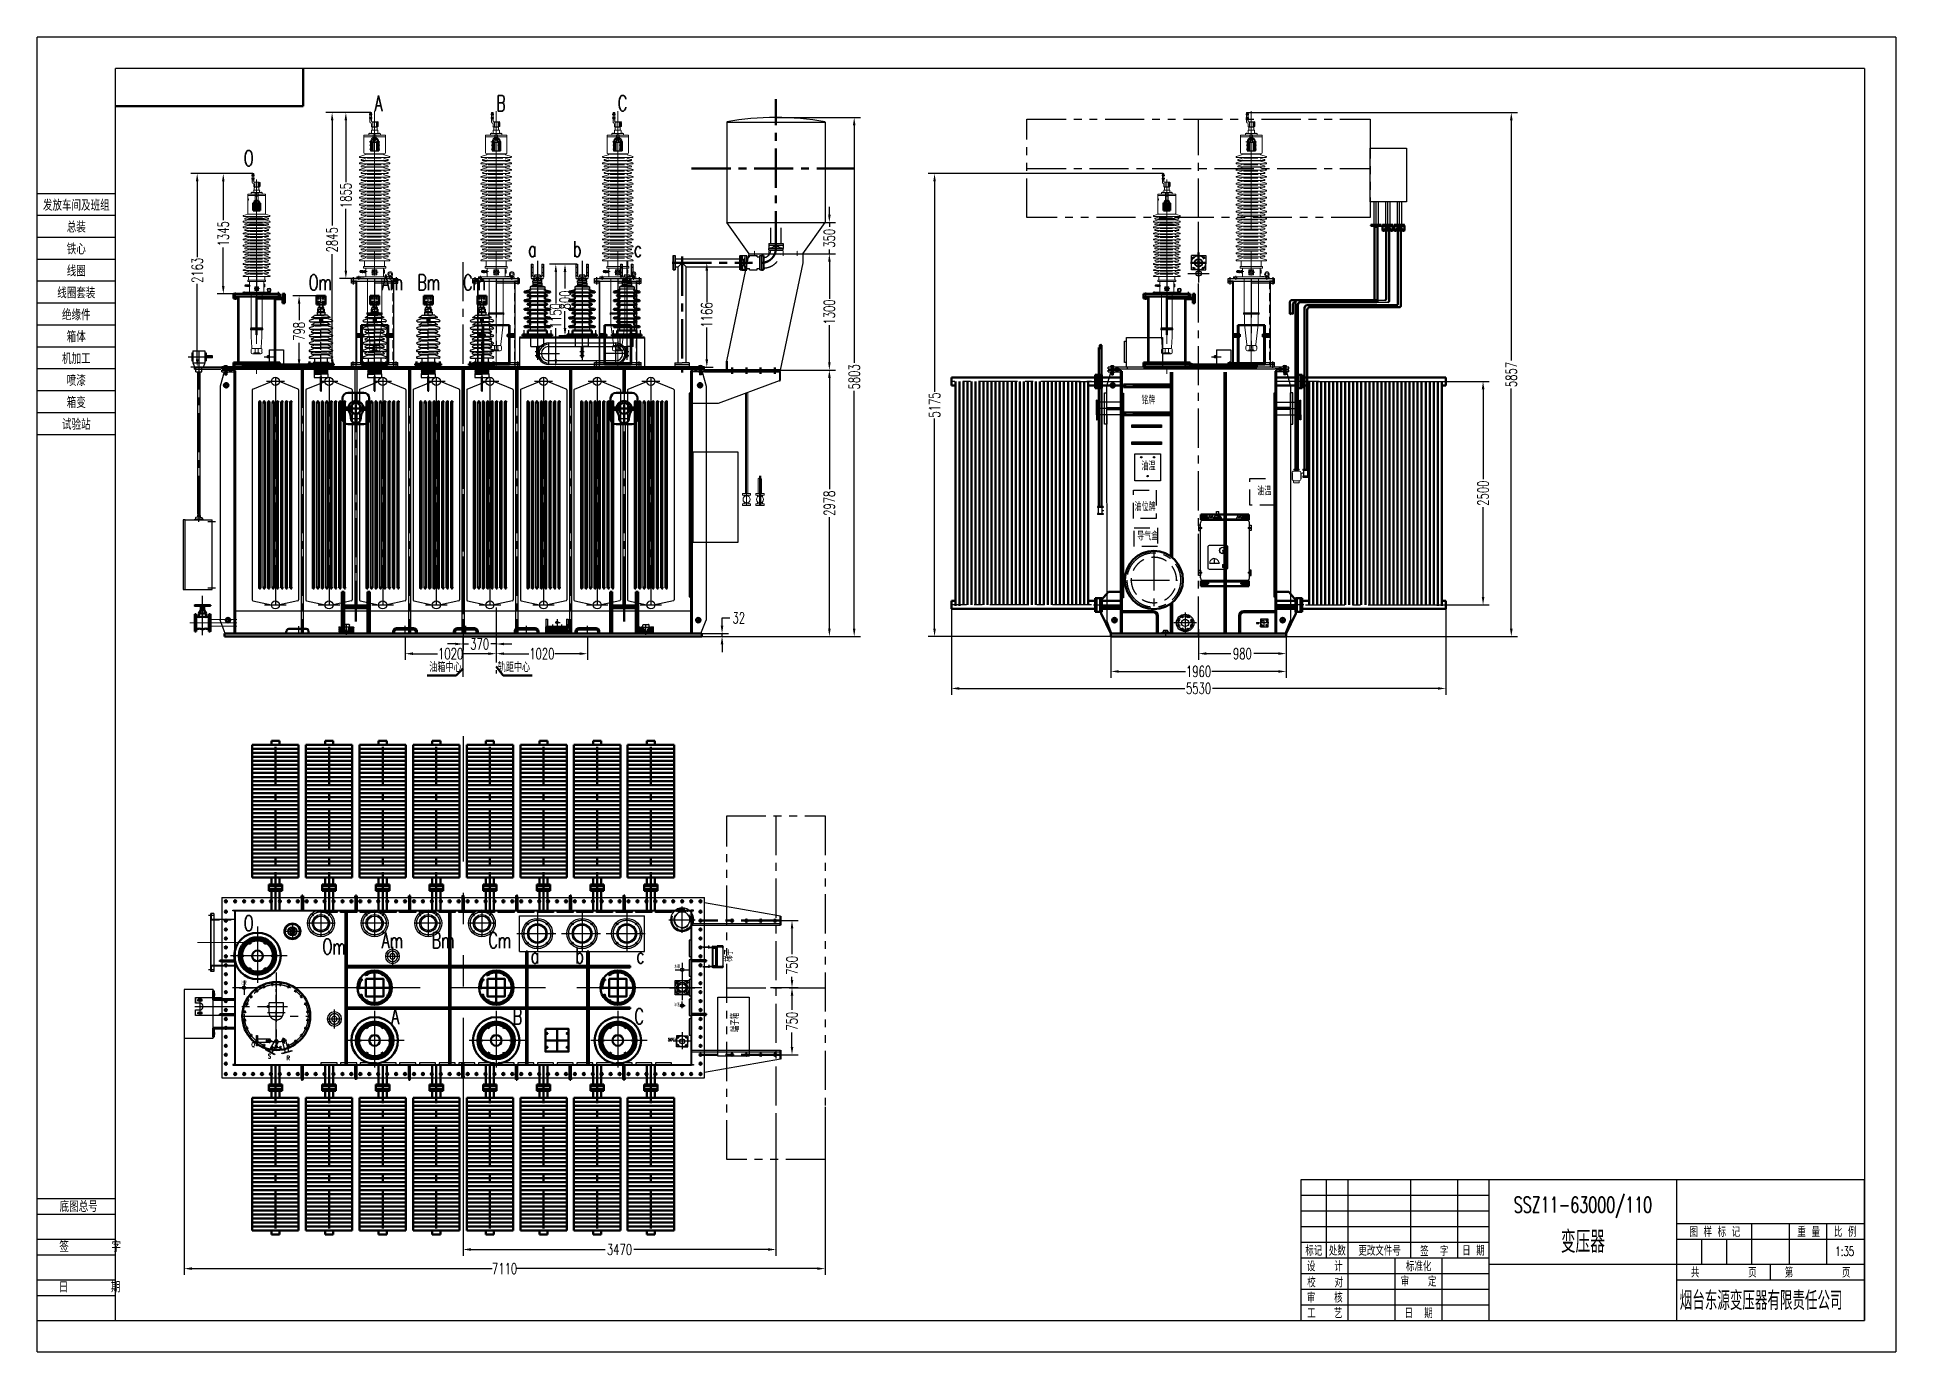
# Model space of a CAD drawing. Header units: millimetres. Extents: x -875 to 19915, y -350 to 14350.
import ezdxf
from ezdxf.enums import TextEntityAlignment as Align

# ---------------------------------------------------------------- set-up
doc = ezdxf.new("R2010")
doc.units = ezdxf.units.MM
doc.header["$LTSCALE"] = 350
for name, pattern in [('ACAD_ISO02W100', [15, 12, -3]), ('ACAD_ISO04W100', [30, 24, -3, 0, -3]), ('ACISOTGB', [9, 4, -1, 1, -1, 1, -1]), ('CENTER', [2, 1.25, -0.25, 0.25, -0.25]), ('CENTER2', [28.575, 19.05, -3.175, 3.175, -3.175]), ('DASHED', [0.75, 0.5, -0.25]), ('DASHED2', [0.375, 0.25, -0.125]), ('DIVIDE', [1.25, 0.5, -0.25, 0, -0.25, 0, -0.25]), ('EB_DASHDOT', [39, 30, -3, 3, -3]), ('PHANTOM', [2.5, 1.25, -0.25, 0.25, -0.25, 0.25, -0.25])]:
    doc.linetypes.add(name, pattern=pattern)
for name, color, linetype, lineweight in [('0粗实线层', 7, 'Continuous', 50), ('1.粗实线', 1, 'Continuous', 50), ('1虚线层', 5, 'DASHED', 25), ('2.点划线', 2, 'CENTER', 18), ('2中心线层', 1, 'CENTER', 25), ('3双点划线层', 4, 'PHANTOM', 25), ('4细实线层', 2, 'Continuous', 25), ('5文字层', 6, 'Continuous', 25), ('6标注层', 3, 'Continuous', 25), ('tablist', 3, 'Continuous', 25), ('图层1', 2, 'Continuous', 25), ('点划线', 1, 'CENTER', 20), ('细实线', 3, 'Continuous', 20)]:
    doc.layers.add(name, color=color, linetype=linetype, lineweight=lineweight)
for name, color, linetype in [('1', 5, 'DASHED2'), ('1轮廓实线层', 7, 'Continuous'), ('2', 2, 'CENTER'), ('2细线层', 4, 'Continuous'), ('3中心线层', 1, 'CENTER'), ('4', 2, 'Continuous'), ('5', 3, 'Continuous'), ('5剖面线层', 2, 'Continuous'), ('6', 4, 'DIVIDE'), ('EbLayer1', 7, 'Continuous'), ('EbLayer2', 1, 'EB_DASHDOT'), ('EbLayer4', 7, 'Continuous'), ('INTE_TEXT', 6, 'Continuous'), ('INTE_THICK', 7, 'Continuous'), ('INTE_THIN', 2, 'Continuous'), ('中心线', 1, 'CENTER2'), ('剖面线', 6, 'Continuous'), ('图框层', 7, 'Continuous'), ('粗实线', 7, 'Continuous'), ('铁心', 7, 'Continuous')]:
    doc.layers.add(name, color=color, linetype=linetype)
doc.styles.add('PC_TEXTSTYLE', font='txt.shx', dxfattribs={"width": 0.67, "bigfont": 'hztxt.shx'})
doc.styles.get("Standard").update_dxf_attribs({"font": 'txt.shx', "width": 0.67, "bigfont": 'hztxt.shx'})
doc.styles.add('TH_GBDIM', font='txt.shx', dxfattribs={"width": 0.67, "bigfont": 'hztxt.shx'})
doc.dimstyles.new('TH_GBDIM', dxfattribs={"dimscale": 35, "dimtxt": 3.5, "dimasz": 2.5, "dimexe": 2, "dimexo": 0, "dimgap": 1.5, "dimtad": 0, "dimtoh": 1, "dimdec": 1, "dimdsep": 46, "dimtxsty": 'TH_GBDIM', "dimcen": 2.5, "dimclrd": 3, "dimclre": 3, "dimclrt": 6, "dimadec": 0, "dimazin": 2, "dimtfac": 0.714286, "dimtdec": 1, "dimtmove": 0, "dimatfit": 3, "dimfxl": 0, "dimtzin": 0, "dimlwd": -1, "dimlwe": -1, "dimarcsym": 0})
pattern_1 = [(135, (350.183, 11.9232), (2.245064, 2.245064), [])]
pattern_2 = [(225, (350.183, -65.9625), (2.245064, -2.245064), [])]

msp = doc.modelspace()

# ---------------------------------------------------------------- texts
at = {"color": 6, "style": 'PC_TEXTSTYLE', "width": 0.67}
for s, p in [('梯子', (6903.37, 4009.96)), ('端子箱', (6974.5, 3223.98))]:
    msp.add_text(s, height=80.5, rotation=90, dxfattribs=at).set_placement(p)
at = {"layer": '1虚线层', "color": 6, "style": 'PC_TEXTSTYLE', "width": 0.67}
for s, p in [('油位牌', (11399.82, 9053.23)), ('导气盒', (11428.65, 8724.41))]:
    msp.add_text(s, height=87, rotation=0, dxfattribs=at).set_placement(p)
at = {"layer": '1虚线层', "insert": (12772.08, 9315.06), "char_height": 87, "width": 5.684341886080801e-14, "attachment_point": 1, "rotation": 0, "style": 'PC_TEXTSTYLE'}
msp.add_mtext('{\\C6;油温}', dxfattribs=at)
at = {"layer": '4', "color": 6, "char_height": 100, "width": 372.8654}
for s, insert, attachment_point in [('油箱中心', (3511, 7351.76), 1), ('轨距中心', (4638.33, 7351.76), 3)]:
    msp.add_mtext(s, dxfattribs=dict(at, insert=insert, attachment_point=attachment_point))
at = {"layer": '5文字层', "style": 'PC_TEXTSTYLE', "width": 0.667}
for s, p in [('A', (2899.66, 13524.53)), ('B', (4259.66, 13524.53)), ('C', (5619.66, 13524.53)), ('O', (1436.32, 12909.54)), ('b', (5117.62, 11893.19)), ('a', (4617.62, 11893.19)), ('c', (5800.28, 11893.19)), ('Om', (2161.95, 11519.57)), ('Am', (2978.56, 11519.57)), ('Bm', (3378.22, 11519.57)), ('Cm', (3889.66, 11519.57)), ('O', (1436.32, 4355.5)), ('Om', (2316.59, 4094.31)), ('Am', (2978.56, 4163.51)), ('Bm', (3539.08, 4163.51)), ('Cm', (4172.99, 4163.51)), ('b', (5145.79, 3992.55)), ('a', (4645.79, 3992.55)), ('c', (5828.45, 3992.55)), ('A', (3085.82, 3313.34)), ('B', (4445.82, 3313.34)), ('C', (5805.82, 3313.34))]:
    msp.add_text(s, height=175, dxfattribs=at).set_placement(p)

# ---------------------------------------------------------------- blocks, each defined once
blk = doc.blocks.new('A$C48235003')
at = {"lineweight": 0}
for p, q in [((227, 2266), (211, 2266)), ((211, 2266), (211, 2166)), ((227, 2186), (211, 2186)), ((227, 2266), (227, 2176)), ((227, 2150), (227, 2122)), ((290, 2082), (230, 2082)), ((289, 2171), (232, 2171)), ((289, 2117), (232, 2117)), ((234, 2109), (234, 2085)), ((275, 2113), (238, 2113)), ((241, 2171), (241, 2117)), ((246, 2117), (246, 2113)), ((274, 2117), (274, 2113)), ((283, 2113), (275, 2113)), ((279, 2171), (279, 2117)), ((286, 2109), (286, 2085)), ((291, 2082), (290, 2082)), ((298, 2162), (298, 2126)), ((160, 1822), (160, 2036)), ((160, 2036), (261, 2036)), ((160, 2022), (261, 2022)), ((161, 1978), (170, 1978)), ((162, 1984), (168, 1984)), ((162, 1971), (168, 1971)), ((199, 2051), (199, 2037)), ((317, 2055), (203, 2055)), ((207, 2059), (214, 2059)), ((207, 2055), (207, 2059)), ((214, 2059), (214, 2055)), ((227, 2078), (227, 2058)), ((360, 2036), (261, 2036)), ((360, 2022), (261, 2022)), ((294, 2078), (294, 2058)), ((313, 2059), (306, 2059)), ((306, 2059), (306, 2055)), ((313, 2055), (313, 2059)), ((321, 2051), (321, 2037)), ((360, 1822), (360, 2036)), ((113, 1797), (165, 1814)), ((113, 1734), (165, 1750)), ((113, 1670), (165, 1687)), ((115, 1788), (405, 1788)), ((115, 1724), (405, 1724)), ((130, 1767), (165, 1779)), ((130, 1704), (165, 1715)), ((260, 1758), (131, 1758)), ((260, 1694), (131, 1694)), ((169, 1814), (260, 1814)), ((260, 1814), (170, 1814)), ((170, 1763), (170, 1758)), ((170, 1758), (170, 1753)), ((170, 1699), (170, 1694)), ((170, 1694), (170, 1690)), ((325, 1779), (181, 1779)), ((325, 1716), (181, 1716)), ((351, 1814), (260, 1814)), ((260, 1814), (352, 1814)), ((260, 1758), (389, 1758)), ((260, 1694), (389, 1694)), ((350, 1763), (350, 1758)), ((350, 1763), (350, 1758)), ((350, 1758), (350, 1753)), ((350, 1699), (350, 1694)), ((350, 1699), (350, 1694)), ((350, 1694), (350, 1690)), ((407, 1797), (355, 1814)), ((390, 1767), (355, 1779)), ((407, 1734), (355, 1750)), ((390, 1704), (355, 1715)), ((407, 1670), (355, 1687)), ((113, 1602), (165, 1618)), ((113, 1533), (165, 1550)), ((113, 1465), (165, 1482)), ((115, 1661), (405, 1661)), ((115, 1592), (405, 1592)), ((115, 1524), (405, 1524)), ((115, 1456), (405, 1456)), ((130, 1640), (165, 1652)), ((130, 1572), (165, 1583)), ((130, 1504), (165, 1515)), ((260, 1631), (131, 1631)), ((260, 1563), (131, 1563)), ((260, 1494), (131, 1494)), ((170, 1631), (170, 1626)), ((170, 1563), (170, 1558)), ((170, 1494), (170, 1489)), ((325, 1652), (181, 1652)), ((326, 1619), (181, 1619)), ((325, 1584), (181, 1584)), ((326, 1550), (181, 1550)), ((325, 1516), (181, 1516)), ((326, 1482), (181, 1482)), ((260, 1631), (389, 1631)), ((260, 1563), (389, 1563)), ((260, 1494), (389, 1494)), ((350, 1631), (350, 1626)), ((350, 1563), (350, 1558)), ((350, 1494), (350, 1489)), ((390, 1640), (355, 1652)), ((407, 1602), (355, 1618)), ((390, 1572), (355, 1583)), ((407, 1533), (355, 1550)), ((390, 1504), (355, 1515)), ((407, 1465), (355, 1482)), ((113, 1397), (165, 1413)), ((113, 1328), (165, 1345)), ((113, 1260), (165, 1277)), ((115, 1387), (405, 1387)), ((115, 1319), (405, 1319)), ((115, 1251), (405, 1251)), ((130, 1435), (165, 1447)), ((130, 1367), (165, 1378)), ((130, 1299), (165, 1310)), ((260, 1426), (131, 1426)), ((260, 1357), (131, 1357)), ((260, 1289), (131, 1289)), ((170, 1426), (170, 1421)), ((170, 1357), (170, 1353)), ((170, 1289), (170, 1284)), ((325, 1447), (181, 1447)), ((326, 1414), (181, 1414)), ((325, 1379), (181, 1379)), ((326, 1345), (181, 1345)), ((325, 1311), (181, 1311)), ((326, 1277), (181, 1277)), ((260, 1426), (389, 1426)), ((260, 1357), (389, 1357)), ((260, 1289), (389, 1289)), ((350, 1426), (350, 1421)), ((350, 1357), (350, 1353)), ((350, 1289), (350, 1284)), ((390, 1435), (355, 1447)), ((407, 1397), (355, 1413)), ((390, 1367), (355, 1378)), ((407, 1328), (355, 1345)), ((390, 1299), (355, 1310)), ((407, 1260), (355, 1277)), ((113, 1192), (165, 1208)), ((113, 1123), (165, 1140)), ((115, 1182), (405, 1182)), ((115, 1114), (405, 1114)), ((130, 1230), (165, 1242)), ((130, 1162), (165, 1173)), ((260, 1221), (131, 1221)), ((260, 1152), (131, 1152)), ((160, 1074), (160, 1059)), ((360, 1074), (160, 1074)), ((360, 1059), (160, 1059)), ((170, 1221), (170, 1216)), ((170, 1152), (170, 1148)), ((170, 1114), (170, 1074)), ((180, 1059), (180, 944)), ((325, 1242), (181, 1242)), ((326, 1209), (181, 1209)), ((325, 1174), (181, 1174)), ((326, 1140), (181, 1140)), ((260, 1221), (389, 1221)), ((260, 1152), (389, 1152)), ((340, 1059), (340, 944)), ((350, 1221), (350, 1216)), ((350, 1152), (350, 1148)), ((350, 1114), (350, 1074)), ((390, 1230), (355, 1242)), ((407, 1192), (355, 1208)), ((390, 1162), (355, 1173)), ((407, 1123), (355, 1140)), ((360, 1074), (360, 1059)), ((105, 937), (105, 923)), ((260, 939), (107, 939)), ((260, 921), (107, 921)), ((133, 939), (127, 939)), ((133, 921), (127, 921)), ((131, 1018), (131, 1009)), ((147, 1022), (135, 1022)), ((147, 1006), (135, 1006)), ((155, 1024), (147, 1024)), ((147, 1024), (147, 1003)), ((155, 1017), (147, 1017)), ((155, 1010), (147, 1010)), ((155, 1003), (147, 1003)), ((155, 1024), (155, 1003)), ((170, 1021), (155, 1021)), ((170, 1005), (155, 1005)), ((177, 1024), (170, 1024)), ((170, 1024), (170, 1003)), ((177, 1017), (170, 1017)), ((177, 1010), (170, 1010)), ((177, 1003), (170, 1003)), ((180, 1025), (177, 1025)), ((177, 1025), (177, 1002)), ((180, 1002), (177, 1002)), ((190, 921), (190, 919)), ((260, 919), (190, 919)), ((199, 918), (199, 534)), ((239, 959), (239, 1001)), ((239, 1001), (260, 1001)), ((239, 959), (260, 959)), ((281, 1001), (260, 1001)), ((281, 959), (260, 959)), ((413, 939), (260, 939)), ((413, 921), (260, 921)), ((330, 919), (260, 919)), ((281, 959), (281, 1001)), ((321, 918), (321, 534)), ((330, 921), (330, 919)), ((340, 1029), (340, 999)), ((350, 1029), (340, 1029)), ((340, 999), (340, 999)), ((350, 999), (340, 999)), ((341, 1029), (341, 999)), ((350, 1029), (350, 999)), ((376, 941), (352, 941)), ((352, 941), (352, 939)), ((376, 939), (376, 941)), ((387, 921), (393, 921)), ((415, 937), (415, 923)), ((192, 534), (192, 521)), ((328, 521), (192, 521)), ((194, 521), (326, 521)), ((200, 513), (200, 441)), ((200, 441), (208, 321)), ((320, 441), (312, 321)), ((320, 513), (320, 441)), ((328, 534), (328, 521)), ((200, 299), (200, 266)), ((208, 321), (210, 311)), ((308, 311), (212, 311)), ((305, 251), (218, 251)), ((290, 262), (230, 262)), ((312, 321), (310, 311)), ((320, 299), (320, 266))]:
    blk.add_line(p, q, dxfattribs=at)
at = {"lineweight": 0, "ltscale": 0.3}
blk.add_line((168, 1984), (168, 1971), dxfattribs=at)
for p, q in [((222, 1934), (222, 1852)), ((244, 1934), (244, 1852)), ((277, 1934), (277, 1852)), ((298, 1934), (298, 1852)), ((174, 1758), (344, 1758)), ((174, 1694), (344, 1694)), ((222, 1852), (298, 1852)), ((0, 921), (520, 921)), ((0, 893), (0, 921)), ((0, 871), (0, 893)), ((56, 893), (0, 893)), ((0, 893), (414, 893)), ((56, 871), (0, 871)), ((52, 893), (52, 131)), ((260, 893), (520, 893)), ((260, 893), (520, 893)), ((520, 871), (260, 871)), ((550, 863), (464, 863)), ((468, 893), (468, 153)), ((468, 893), (468, 131)), ((520, 893), (520, 921)), ((520, 893), (520, 871)), ((550, 878), (520, 878)), ((550, 923), (564, 923)), ((550, 923), (550, 818)), ((564, 923), (564, 818)), ((574, 923), (564, 923)), ((574, 923), (574, 818)), ((550, 818), (564, 818)), ((574, 818), (564, 818)), ((192, 534), (328, 534)), ((0, 103), (0, 153)), ((0, 153), (56, 153)), ((0, 153), (520, 153)), ((520, 131), (0, 131)), ((520, 131), (0, 131)), ((52, 131), (52, 131)), ((468, 103), (468, 131)), ((520, 153), (520, 103))]:
    blk.add_line(p, q)
at = {"color": 5}
for p, q in [((56, 888), (56, 136)), ((464, 888), (464, 136))]:
    blk.add_line(p, q, dxfattribs=at)
at = {"color": 1, "linetype": 'CENTER'}
blk.add_line((260, 465), (260, 921), dxfattribs=at)
at = {"lineweight": 0, "ltscale": 2}
for p, q in [((388, 942), (388, 939)), ((412, 942), (388, 942)), ((412, 942), (412, 939))]:
    blk.add_line(p, q, dxfattribs=at)
at = {"ltscale": 10}
blk.add_line((0, 103), (520, 103), dxfattribs=at)
at = {"lineweight": 0}
for centre, radius in [((289, 2157), 4.1), ((289, 2132), 4.1), ((289, 2157), 3.42), ((289, 2132), 3.42), ((233, 1934), 3.34), ((233, 1903), 3.34), ((260, 1961), 3.39), ((287, 1934), 3.34), ((287, 1903), 3.34), ((233, 1866), 3.34), ((287, 1866), 3.34), ((245, 995), 1.81), ((245, 965), 1.81), ((275, 995), 1.81), ((275, 965), 1.81), ((400, 964), 13)]:
    blk.add_circle(centre, radius, dxfattribs=at)
for centre, radius, start, end in [((219, 2166), 8.04, 180, 270), ((232, 2176), 5, 180, 270.1871), ((232, 2122), 5, 180, 270), ((230, 2078), 3.42, 90, 180), ((231, 2085), 3.42, 270, 0), ((238, 2109), 3.42, 90, 180), ((283, 2109), 3.42, 0, 90), ((290, 2085), 3.42, 180.0298, 267.8032), ((289, 2162), 8.89, 0, 90), ((289, 2126), 8.89, 270, 0), ((291, 2078), 3.42, 0, 90), ((203, 2051), 3.42, 90, 180), ((260, 1934), 37.6, 0, 180), ((223, 2058), 3.42, 270, 0), ((260, 1934), 16.5, 0, 180), ((297, 2058), 3.42, 180, 270), ((317, 2051), 3.42, 0, 90), ((115, 1793), 4.83, 108, 280), ((115, 1729), 4.83, 108, 280), ((115, 1666), 4.83, 108, 280), ((131, 1763), 4.83, 108, 280), ((131, 1699), 4.83, 108, 280), ((168, 1822), 8.04, 180, 270), ((162, 1822), 8.04, 288, 295.7624), ((162, 1787), 8.04, 288, 0), ((162, 1758), 8.04, 288, 0), ((162, 1723), 8.04, 288, 0), ((162, 1694), 8.04, 288, 0), ((358, 1787), 8.04, 180, 252), ((358, 1758), 8.04, 180, 252), ((358, 1723), 8.04, 180, 252), ((358, 1694), 8.04, 180, 252), ((352, 1822), 8.04, 270, 0), ((358, 1822), 8.04, 244.2376, 252), ((389, 1763), 4.83, 260, 72), ((389, 1699), 4.83, 260, 72), ((405, 1793), 4.83, 260, 72), ((405, 1729), 4.83, 260, 72), ((405, 1666), 4.83, 260, 72), ((115, 1597), 4.83, 108, 280), ((115, 1529), 4.83, 108, 280), ((115, 1460), 4.83, 108, 280), ((131, 1636), 4.83, 108, 280), ((131, 1567), 4.83, 108, 280), ((131, 1499), 4.83, 108, 280), ((162, 1659), 8.04, 288, 0), ((162, 1626), 8.04, 288, 0), ((162, 1591), 8.04, 288, 0), ((162, 1558), 8.04, 288, 0), ((162, 1523), 8.04, 288, 0), ((162, 1489), 8.04, 288, 0), ((358, 1659), 8.04, 180, 252), ((358, 1626), 8.04, 180, 252), ((358, 1591), 8.04, 180, 252), ((358, 1558), 8.04, 180, 252), ((358, 1523), 8.04, 180, 252), ((358, 1489), 8.04, 180, 252), ((389, 1636), 4.83, 260, 72), ((389, 1567), 4.83, 260, 72), ((389, 1499), 4.83, 260, 72), ((405, 1597), 4.83, 260, 72), ((405, 1529), 4.83, 260, 72), ((405, 1460), 4.83, 260, 72), ((115, 1392), 4.83, 108, 280), ((115, 1324), 4.83, 108, 280), ((115, 1255), 4.83, 108, 280), ((131, 1431), 4.83, 108, 280), ((131, 1362), 4.83, 108, 280), ((131, 1294), 4.83, 108, 280), ((162, 1454), 8.04, 288, 0), ((162, 1421), 8.04, 288, 0), ((162, 1386), 8.04, 288, 0), ((162, 1353), 8.04, 288, 0), ((162, 1318), 8.04, 288, 0), ((162, 1284), 8.04, 288, 0), ((162, 1249), 8.04, 288, 0), ((358, 1454), 8.04, 180, 252), ((358, 1421), 8.04, 180, 252), ((358, 1386), 8.04, 180, 252), ((358, 1353), 8.04, 180, 252), ((358, 1318), 8.04, 180, 252), ((358, 1284), 8.04, 180, 252), ((358, 1249), 8.04, 180, 252), ((389, 1431), 4.83, 260, 72), ((389, 1362), 4.83, 260, 72), ((389, 1294), 4.83, 260, 72), ((405, 1392), 4.83, 260, 72), ((405, 1324), 4.83, 260, 72), ((405, 1255), 4.83, 260, 72), ((115, 1187), 4.83, 108, 280), ((115, 1119), 4.83, 108, 280), ((131, 1226), 4.83, 108, 280), ((131, 1157), 4.83, 108, 280), ((162, 1216), 8.04, 288, 0), ((162, 1181), 8.04, 288, 0), ((162, 1148), 8.04, 288, 0), ((358, 1216), 8.04, 180, 252), ((358, 1181), 8.04, 180, 252), ((358, 1148), 8.04, 180, 252), ((389, 1226), 4.83, 260, 72), ((389, 1157), 4.83, 260, 72), ((405, 1187), 4.83, 260, 72), ((405, 1119), 4.83, 260, 72), ((107, 937), 1.61, 90, 180), ((107, 923), 1.61, 180, 270), ((135, 1018), 3.56, 90, 180), ((135, 1009), 3.56, 180, 270), ((175, 944), 5, 270, 0), ((197, 918), 1.61, 0, 90), ((260, 980), 15.1, 90.2421, 269.6798), ((260, 980), 15.1, 270.3202, 89.7579), ((323, 918), 1.61, 90, 180), ((345, 944), 5, 180, 270), ((400, 964), 21.2, 300.7645, 239.2355), ((387, 942), 3.56, 0, 59.2355), ((413, 942), 3.56, 120.7645, 180), ((413, 937), 1.61, 0, 90), ((413, 923), 1.61, 270, 0), ((192, 513), 8.19, 0, 73.9426), ((328, 513), 8.19, 106.0574, 180), ((212, 299), 12.3, 90, 180), ((215, 266), 15.4, 180, 345.2616), ((305, 266), 15.4, 194.7384, 0), ((308, 299), 12.3, 0, 90)]:
    blk.add_arc(centre, radius, start, end, dxfattribs=at)
at = {"lineweight": 0, "ltscale": 2}
blk.add_arc((219, 2150), 8.04, 0, 90, dxfattribs=at)
at = {"layer": '0粗实线层'}
for p, q in [((56, 888), (52, 888)), ((464, 888), (468, 888)), ((56, 136), (52, 136)), ((464, 136), (468, 136))]:
    blk.add_line(p, q, dxfattribs=at)
at = {"layer": '1'}
blk.add_line((464, 888), (464, 153), dxfattribs=at)
at = {"layer": '1虚线层', "ltscale": 3}
for p, q in [((227, 2253), (211, 2253)), ((227, 2239), (211, 2239)), ((227, 2213), (211, 2213)), ((227, 2199), (211, 2199))]:
    blk.add_line(p, q, dxfattribs=at)
at = {"layer": '1虚线层', "lineweight": 0, "ltscale": 3}
for p, q in [((245, 2050), (245, 2016)), ((245, 2050), (276, 2050)), ((245, 2016), (276, 2016)), ((245, 2013), (245, 1932)), ((245, 2013), (276, 2013)), ((245, 1932), (260, 1932)), ((246, 2016), (246, 2013)), ((247, 1961), (260, 1969)), ((274, 1961), (247, 1961)), ((247, 1961), (247, 1932)), ((273, 1961), (260, 1969)), ((276, 1932), (260, 1932)), ((274, 2016), (274, 2013)), ((274, 1961), (274, 1932)), ((276, 2050), (276, 2016)), ((276, 2013), (276, 1932)), ((243, 311), (243, 251)), ((278, 311), (278, 251))]:
    blk.add_line(p, q, dxfattribs=at)
at = {"layer": '2'}
for p, q in [((546, 908), (579, 908)), ((546, 833), (581, 833))]:
    blk.add_line(p, q, dxfattribs=at)
at = {"layer": '2中心线层', "ltscale": 3}
for p, q in [((236, 2246), (203, 2246)), ((236, 2206), (203, 2206)), ((233, 1934), (233, 1852)), ((287, 1934), (287, 1852))]:
    blk.add_line(p, q, dxfattribs=at)
at = {"layer": '2中心线层', "lineweight": 0, "ltscale": 3}
for p, q in [((260, 2202), (260, 28)), ((289, 2157), (283, 2157)), ((289, 2132), (284, 2132)), ((289, 2171), (289, 2117)), ((289, 2157), (295, 2157)), ((289, 2132), (295, 2132)), ((248, 1934), (212, 1934)), ((248, 1903), (214, 1903)), ((272, 1934), (306, 1934)), ((272, 1903), (306, 1903)), ((248, 1866), (214, 1866)), ((274, 1866), (306, 1866)), ((111, 939), (111, 921)), ((120, 949), (120, 909)), ((192, 1013), (125, 1013)), ((129, 939), (129, 921)), ((292, 981), (231, 981)), ((391, 939), (391, 921)), ((400, 949), (400, 909)), ((409, 939), (409, 921))]:
    blk.add_line(p, q, dxfattribs=at)
at = {"layer": '2中心线层'}
for p, q in [((20, 938), (20, 855)), ((500, 944), (500, 867)), ((20, 93), (20, 162)), ((500, 93), (500, 162))]:
    blk.add_line(p, q, dxfattribs=at)
at = {"layer": '2中心线层', "lineweight": 0, "ltscale": 3}
blk.add_arc((260, 1934), 27.2, 0, 180, dxfattribs=at)
at = {"layer": '3中心线层'}
for q in [(260, 459), (260, 514)]:
    blk.add_line((260, 1166), q, dxfattribs=at)
blk = doc.blocks.new('A$C3FA9455C')
at = {"color": 5}
for p, q in [((-157, 165), (-132, 165)), ((-157, -300), (-157, 165)), ((-157, 80), (-132, 80)), ((-157, 15), (157, 15)), ((-132, 165), (-132, 15)), ((132, 165), (157, 165)), ((132, 15), (132, 165)), ((132, 80), (157, 80)), ((157, 165), (157, -300)), ((-157, -15), (157, -15)), ((-157, -80), (-132, -80)), ((-132, -15), (-132, -300)), ((132, -300), (132, -15)), ((132, -80), (157, -80))]:
    blk.add_line(p, q, dxfattribs=at)
at = {"color": 1, "linetype": 'CENTER'}
for p, q in [((-157, 0), (157, 0)), ((0, -165), (0, 165))]:
    blk.add_line(p, q, dxfattribs=at)
blk = doc.blocks.new('A$C56D739F4')
at = {"layer": '0粗实线层', "linetype": 'ByBlock'}
blk.add_blockref('A$C3FA9455C', (157, 300), dxfattribs=at)
blk = doc.blocks.new('A$C120C250A')
at = {"layer": '0粗实线层'}
h = blk.add_hatch(dxfattribs=at)
h.set_pattern_fill('ANSI31', color=2, style=0)
h.set_pattern_definition([(45, (-145071.1462, 202205.0792), (-2.24506403, 2.24506403), [])])
h.paths.add_polyline_path([(-80, -100), (-58, -100), (-58, -30), (-80, -30)])
h = blk.add_hatch(dxfattribs=at)
h.set_pattern_fill('ANSI37', color=2, style=0)
h.set_pattern_definition([(45, (-145071.1462, 202205.0792), (-2.24506403, 2.24506403), []), (135, (-145071.1462, 202205.0792), (-2.24506403, -2.24506403), [])])
h.paths.add_polyline_path([(-36, -30), (-55, -30), (-55, -90), (-15, -90)])
at = {"layer": '0粗实线层', "linetype": 'ByBlock'}
h = blk.add_hatch(color=256, dxfattribs=at)
h.paths.add_polyline_path([(0, -90), (-45, -90), (-45, -100), (0, -100)])
h.paths.add_polyline_path([(45, -90), (0, -90), (0, -100), (45, -100)])
at = {"layer": '0粗实线层'}
h = blk.add_hatch(dxfattribs=at)
h.set_pattern_fill('ANSI37', color=2, style=0)
h.set_pattern_definition([(135, (145071.1462, 202205.0792), (2.24506403, 2.24506403), []), (45, (145071.1462, 202205.0792), (2.24506403, -2.24506403), [])])
h.paths.add_polyline_path([(36, -30), (55, -30), (55, -90), (15, -90)])
h = blk.add_hatch(dxfattribs=at)
h.set_pattern_fill('ANSI31', color=2, style=0)
h.set_pattern_definition([(135, (145071.1462, 202205.0792), (2.24506403, 2.24506403), [])])
h.paths.add_polyline_path([(80, -100), (58, -100), (58, -30), (80, -30)])
at = {"layer": '2'}
h = blk.add_hatch(dxfattribs=at)
h.set_pattern_fill('_USER', color=4, scale=0.5, angle=135, style=0, pattern_type=0)
h.set_pattern_definition([(45, (-19500.20605, 82508.59193), (0.3535533906, -0.3535533906), [])])
h.paths.add_polyline_path([(-80, -90), (-80, -100), (-82, -100), (-90, -100)])
h.paths.add_polyline_path([(-58, -95), (-54, -100), (-58, -100)])
h = blk.add_hatch(dxfattribs=at)
h.set_pattern_fill('_USER', color=4, scale=0.5, angle=135, style=0, pattern_type=0)
h.set_pattern_definition([(135, (19499.90605, 82508.59193), (-0.3535533906, -0.3535533906), [])])
h.paths.add_polyline_path([(79, -90), (79, -100), (82, -100), (89, -100)])
h.paths.add_polyline_path([(58, -95), (54, -100), (58, -100)])
at = {"color": 1, "linetype": 'ACISOTGB'}
blk.add_line((0, -115), (0, 0), dxfattribs=at)
at = {"layer": '0粗实线层', "color": 4, "linetype": 'CENTER'}
for p, q in [((-35, -30), (-14, -88)), ((-11, -90), (11, -90)), ((35, -30), (14, -88))]:
    blk.add_line(p, q, dxfattribs=at)
for centre, start, end in [((-11, -87), 200, 270), ((11, -87), 270, 340)]:
    blk.add_arc(centre, 3, start, end, dxfattribs=at)
at = {"layer": '1', "color": 4}
for p, q in [((-30, 0), (-11, 0)), ((-11, 0), (30, 0)), ((-90, -100), (-80, -90)), ((-80, -30), (-80, -100)), ((-80, -30), (-55, -30)), ((-80, -100), (80, -100)), ((-58, -30), (-58, -100)), ((55, -90), (-58, -90)), ((-58, -95), (-54, -100)), ((-55, -30), (-36, -30)), ((-55, -90), (-55, -30)), ((-45, -100), (-45, -90)), ((45, -90), (-45, -90)), ((-15, -90), (-36, -30)), ((-35, -30), (-35, -5)), ((-35, -30), (35, -30)), ((15, -90), (36, -30)), ((35, -30), (35, -5)), ((37, -30), (55, -30)), ((45, -100), (45, -90)), ((58, -95), (54, -100)), ((55, -90), (55, -30)), ((80, -30), (55, -30)), ((58, -30), (58, -100)), ((80, -30), (80, -100)), ((90, -100), (80, -95))]:
    blk.add_line(p, q, dxfattribs=at)
for centre, start, end in [((-30, -5), 90, 180), ((30, -5), 0, 90)]:
    blk.add_arc(centre, 5, start, end, dxfattribs=at)
blk = doc.blocks.new('A$C75B03CE6')
for p, q in [((100, 0), (-100, 0)), ((-130, -55), (-130, -30)), ((-120, -55), (-120, -30)), ((100, -10), (-100, -10)), ((120, -55), (120, -30)), ((130, -55), (130, -30))]:
    blk.add_line(p, q)
for centre, radius, start, end in [((-100, -30), 30, 90, 180), ((100, -30), 30, 0, 90), ((-100, -30), 20, 90, 180), ((100, -30), 20, 0, 90)]:
    blk.add_arc(centre, radius, start, end)
at = {"layer": '0粗实线层', "color": 110}
for p, q in [((-133, -55), (-130, -55)), ((130, -55), (133, -55))]:
    blk.add_line(p, q, dxfattribs=at)
blk = doc.blocks.new('A$C566346FC')
at = {"color": 1, "linetype": 'ACAD_ISO04W100'}
blk.add_line((0, 27), (0, -65), dxfattribs=at)
blk = doc.blocks.new('A$C5CA576C6')
for centre in [(107, 1050), (157, 1050), (107, 1000), (157, 1000)]:
    blk.add_circle(centre, 9)
at = {"layer": '0粗实线层'}
for p, q in [((82, 1075), (182, 1075)), ((82, 1075), (82, 975)), ((182, 1075), (182, 975)), ((82, 975), (182, 975)), ((89, 890), (176, 890)), ((100, 925), (100, 890)), ((164, 925), (164, 890)), ((59, 774), (59, 783)), ((205, 774), (206, 783))]:
    blk.add_line(p, q, dxfattribs=at)
at = {"layer": '0粗实线层', "color": 0}
for p, q in [((-13, 314), (-13, 300)), ((277, 314), (-13, 314)), ((-13, 300), (277, 300)), ((43, 314), (43, 325)), ((43, 325), (132, 325)), ((222, 325), (132, 325)), ((222, 314), (222, 325)), ((277, 300), (277, 314))]:
    blk.add_line(p, q, dxfattribs=at)
at = {"layer": '0粗实线层', "color": 1}
for p, q in [((2, 339), (2, 286)), ((262, 339), (262, 286))]:
    blk.add_line(p, q, dxfattribs=at)
at = {"layer": '0粗实线层', "color": 6}
for p, q in [((55, 264), (55, 300)), ((210, 264), (210, 300))]:
    blk.add_line(p, q, dxfattribs=at)
at = {"layer": '0粗实线层', "color": 1, "linetype": 'CENTER'}
blk.add_line((132, 10), (132, 173), dxfattribs=at)
at = {"layer": '0粗实线层', "color": 5}
blk.add_lwpolyline([(122, 814), (144, 814), (144, 790), (122, 790)], close=True, dxfattribs=at)
at = {"layer": '1', "color": 1}
blk.add_line((132, 206), (132, 1124), dxfattribs=at)
at = {"layer": '2中心线层'}
for p, q in [((97, 1050), (117, 1050)), ((107, 1060), (107, 1040)), ((147, 1050), (167, 1050)), ((157, 1060), (157, 1040)), ((97, 1000), (117, 1000)), ((107, 1010), (107, 982)), ((147, 1000), (167, 1000)), ((157, 1010), (157, 982))]:
    blk.add_line(p, q, dxfattribs=at)
at = {"layer": '2中心线层', "color": 1}
blk.add_line((132, 280), (132, 0), dxfattribs=at)
at = {"layer": 'INTE_TEXT', "color": 0}
for p, q in [((25, 830), (52, 845)), ((59, 857), (72, 857)), ((72, 857), (133, 857)), ((89, 890), (89, 866)), ((89, 890), (89, 857)), ((89, 857), (96, 857)), ((133, 857), (96, 857)), ((100, 935), (100, 938)), ((100, 925), (100, 935)), ((103, 925), (100, 925)), ((103, 925), (132, 925)), ((113, 943), (105, 943)), ((113, 975), (113, 964)), ((113, 964), (113, 943)), ((113, 943), (151, 943)), ((151, 943), (113, 943)), ((117, 975), (117, 943)), ((161, 925), (132, 925)), ((193, 857), (132, 857)), ((133, 857), (169, 857)), ((148, 975), (148, 943)), ((151, 975), (151, 964)), ((151, 964), (151, 943)), ((151, 943), (159, 943)), ((161, 925), (164, 925)), ((164, 935), (164, 938)), ((164, 925), (164, 935)), ((176, 857), (169, 857)), ((176, 890), (176, 866)), ((176, 890), (176, 857)), ((206, 857), (193, 857)), ((240, 830), (213, 845)), ((8, 801), (16, 804)), ((8, 718), (16, 722)), ((8, 635), (16, 638)), ((16, 804), (53, 817)), ((16, 783), (58, 783)), ((16, 722), (53, 735)), ((16, 701), (58, 701)), ((16, 638), (53, 651)), ((25, 830), (133, 830)), ((25, 748), (51, 763)), ((25, 748), (132, 748)), ((28, 678), (51, 689)), ((35, 664), (132, 664)), ((41, 701), (58, 701)), ((42, 700), (59, 700)), ((58, 783), (133, 783)), ((58, 701), (132, 701)), ((59, 774), (71, 774)), ((59, 701), (71, 701)), ((62, 739), (132, 739)), ((62, 692), (132, 692)), ((62, 655), (132, 655)), ((63, 821), (133, 821)), ((71, 774), (133, 774)), ((71, 701), (133, 701)), ((72, 783), (133, 783)), ((89, 774), (96, 774)), ((132, 774), (96, 774)), ((193, 783), (132, 783)), ((132, 774), (169, 774)), ((193, 774), (132, 774)), ((240, 748), (132, 748)), ((202, 739), (132, 739)), ((193, 701), (132, 701)), ((206, 701), (132, 701)), ((202, 692), (132, 692)), ((230, 664), (132, 664)), ((202, 655), (132, 655)), ((240, 830), (133, 830)), ((202, 821), (133, 821)), ((207, 783), (133, 783)), ((175, 774), (169, 774)), ((206, 783), (193, 783)), ((205, 774), (193, 774)), ((205, 701), (193, 701)), ((222, 700), (205, 700)), ((223, 701), (206, 701)), ((248, 701), (206, 701)), ((249, 783), (207, 783)), ((249, 804), (212, 817)), ((248, 722), (212, 735)), ((248, 638), (212, 651)), ((240, 748), (213, 763)), ((237, 678), (213, 689)), ((256, 718), (248, 722)), ((256, 635), (248, 638)), ((257, 801), (249, 804)), ((8, 551), (16, 555)), ((8, 468), (16, 471)), ((16, 618), (58, 618)), ((16, 555), (53, 568)), ((16, 534), (58, 534)), ((16, 471), (52, 484)), ((16, 450), (57, 450)), ((27, 511), (51, 522)), ((27, 436), (51, 447)), ((28, 594), (51, 605)), ((34, 497), (132, 497)), ((34, 422), (131, 422)), ((35, 581), (132, 581)), ((41, 618), (58, 618)), ((41, 534), (58, 534)), ((41, 450), (57, 450)), ((42, 617), (59, 617)), ((57, 450), (132, 450)), ((58, 618), (132, 618)), ((58, 534), (132, 534)), ((61, 445), (131, 445)), ((62, 610), (132, 610)), ((62, 571), (132, 571)), ((62, 525), (132, 525)), ((62, 496), (132, 496)), ((62, 488), (132, 488)), ((206, 618), (132, 618)), ((202, 610), (132, 610)), ((230, 581), (132, 581)), ((206, 534), (132, 534)), ((203, 571), (133, 571)), ((202, 525), (133, 525)), ((230, 497), (133, 497)), ((202, 496), (133, 496)), ((202, 488), (133, 488)), ((207, 450), (133, 450)), ((203, 445), (133, 445)), ((231, 422), (133, 422)), ((222, 617), (205, 617)), ((223, 618), (206, 618)), ((248, 618), (206, 618)), ((223, 534), (206, 534)), ((248, 534), (206, 534)), ((249, 450), (207, 450)), ((224, 450), (207, 450)), ((248, 555), (212, 568)), ((249, 471), (212, 484)), ((237, 594), (213, 605)), ((237, 511), (213, 522)), ((238, 436), (214, 447)), ((256, 551), (248, 555)), ((257, 468), (249, 471)), ((7, 393), (15, 397)), ((15, 397), (52, 409)), ((15, 376), (132, 376)), ((61, 413), (131, 413)), ((61, 376), (61, 325)), ((249, 376), (132, 376)), ((203, 413), (133, 413)), ((203, 376), (203, 325)), ((249, 397), (212, 409)), ((257, 393), (249, 397))]:
    blk.add_line(p, q, dxfattribs=at)
at = {"layer": 'INTE_TEXT', "color": 6}
for p, q in [((57, 258), (57, 258)), ((57, 258), (132, 258)), ((57, 238), (57, 238)), ((57, 238), (132, 238)), ((57, 227), (132, 227)), ((58, 248), (132, 248)), ((58, 217), (132, 217)), ((207, 258), (132, 258)), ((206, 248), (132, 248)), ((207, 238), (132, 238)), ((207, 227), (132, 227)), ((206, 217), (132, 217)), ((207, 258), (207, 258)), ((207, 238), (207, 238)), ((54, 201), (54, 160)), ((54, 160), (210, 160)), ((54, 160), (210, 160)), ((55, 196), (132, 196)), ((57, 206), (132, 206)), ((207, 206), (132, 206)), ((209, 196), (132, 196)), ((210, 201), (210, 160))]:
    blk.add_line(p, q, dxfattribs=at)
at = {"layer": 'INTE_TEXT', "color": 0}
for centre, radius, start, end in [((44, 859), 15.5, 299.905, 353.309), ((105, 938), 5.22, 90, 180), ((159, 938), 5.22, 0, 90), ((221, 859), 15.5, 186.691, 240.095), ((10, 791), 9.66, 101.2874, 159.2237), ((14, 796), 13, 185.9456, 280.3119), ((10, 709), 9.66, 101.2874, 159.2237), ((14, 714), 13, 185.9456, 280.3119), ((10, 626), 9.66, 101.2874, 159.2237), ((14, 630), 13, 185.9456, 280.3119), ((32, 671), 8.42, 118.9947, 172.1608), ((33, 674), 10.2, 194.6709, 277.9511), ((44, 776), 15.5, 299.905, 353.309), ((44, 703), 15.5, 299.905, 353.309), ((43, 830), 16.6, 307.6318, 359.3564), ((42, 748), 16.6, 307.6318, 359.3564), ((42, 665), 16.6, 307.6318, 359.3564), ((221, 776), 15.5, 186.691, 240.095), ((222, 748), 16.6, 180.6436, 232.3682), ((221, 703), 15.5, 186.691, 240.095), ((222, 665), 16.6, 180.6436, 232.3682), ((222, 830), 16.6, 180.6436, 232.3682), ((231, 674), 10.2, 262.0489, 345.3291), ((233, 671), 8.42, 7.8392, 61.0053), ((251, 714), 13, 259.6881, 354.0544), ((251, 630), 13, 259.6881, 354.0544), ((251, 796), 13, 259.6881, 354.0544), ((254, 709), 9.66, 20.7763, 78.7126), ((254, 626), 9.66, 20.7763, 78.7126), ((255, 791), 9.66, 20.7763, 78.7126), ((9, 458), 9.66, 101.2874, 159.2237), ((13, 463), 13, 185.9456, 280.3119), ((10, 542), 9.66, 101.2874, 159.2237), ((14, 547), 13, 185.9456, 280.3119), ((31, 429), 8.42, 118.9947, 172.1608), ((32, 433), 10.2, 194.6709, 277.9511), ((32, 587), 8.42, 118.9947, 172.1608), ((33, 591), 10.2, 194.6709, 277.9511), ((31, 504), 8.42, 118.9947, 172.1608), ((33, 507), 10.2, 194.6709, 277.9511), ((44, 619), 15.5, 299.905, 353.309), ((43, 536), 15.5, 299.905, 353.309), ((43, 461), 15.5, 299.905, 318.0794), ((42, 497), 16.6, 307.6318, 359.3564), ((42, 423), 16.6, 307.6318, 359.3564), ((42, 581), 16.6, 307.6318, 359.3564), ((221, 619), 15.5, 186.691, 240.095), ((222, 581), 16.6, 180.6436, 232.3682), ((221, 536), 15.5, 186.691, 240.095), ((222, 497), 16.6, 180.6436, 232.3682), ((223, 423), 16.6, 180.6436, 232.3682), ((221, 461), 15.5, 221.9206, 240.095), ((231, 591), 10.2, 262.0489, 345.3291), ((232, 507), 10.2, 262.0489, 345.3291), ((232, 433), 10.2, 262.0489, 345.3291), ((233, 587), 8.42, 7.8392, 61.0053), ((233, 504), 8.42, 7.8392, 61.0053), ((233, 429), 8.42, 7.8392, 61.0053), ((251, 547), 13, 259.6881, 354.0544), ((251, 463), 13, 259.6881, 354.0544), ((254, 542), 9.66, 20.7763, 78.7126), ((255, 458), 9.66, 20.7763, 78.7126), ((9, 384), 9.66, 101.2874, 159.2237), ((13, 388), 13, 185.9456, 280.3119), ((251, 388), 13, 259.6881, 354.0544), ((255, 384), 9.66, 20.7763, 78.7126)]:
    blk.add_arc(centre, radius, start, end, dxfattribs=at)
at = {"layer": 'INTE_TEXT', "color": 6}
for centre, radius, start, end in [((60, 243), 5.68, 113.587, 240.9518), ((63, 265), 8.29, 181.4292, 228.7693), ((60, 222), 5.9, 123.0648, 242.3964), ((55, 253), 5.95, 300.6874, 62.0104), ((55, 232), 5.83, 296.6886, 63.3114), ((54, 212), 6.28, 303.8325, 52.0074), ((210, 253), 5.95, 117.9896, 239.3126), ((210, 232), 5.83, 116.6886, 243.3114), ((210, 212), 6.28, 127.9926, 236.1675), ((201, 265), 8.29, 311.2307, 358.5708), ((204, 243), 5.68, 299.0482, 66.413), ((204, 222), 5.9, 297.6036, 56.9352), ((59, 202), 4.8, 115.7133, 191.2056), ((205, 202), 4.8, 348.7944, 64.2867)]:
    blk.add_arc(centre, radius, start, end, dxfattribs=at)
blk = doc.blocks.new('A$C6C4E42D5')
at = {"layer": '0粗实线层'}
for centre, radius in [((0, -38), 380), ((-216, 244), 7.5), ((-136, 290), 7.5), ((-46, 314), 7.5), ((46, 314), 7.5), ((136, 290), 7.5), ((216, 244), 7.5), ((-352, 9), 7.5), ((-328, 98), 7.5), ((-282, 179), 7.5), ((282, 179), 7.5), ((328, 98), 7.5), ((352, 9), 7.5), ((-352, -84), 7.5), ((-328, -173), 7.5), ((328, -173), 7.5), ((352, -84), 7.5), ((-282, -254), 7.5), ((-216, -319), 7.5), ((-136, -365), 7.5), ((-84, -314), 9), ((-46, -389), 7.5), ((0, -376), 7.5), ((0, -376), 6), ((46, -389), 7.5), ((84, -314), 9), ((136, -365), 7.5), ((216, -319), 7.5), ((282, -254), 7.5)]:
    blk.add_circle(centre, radius, dxfattribs=at)
at = {"layer": '1虚线层'}
for centre in [(-84, -314), (84, -314)]:
    blk.add_circle(centre, 9, dxfattribs=at)
at = {"layer": '2中心线层'}
for p, q in [((0, 450), (0, -53)), ((-222, 252), (-210, 236)), ((-140, 300), (-132, 281)), ((-48, 324), (-45, 305)), ((0, -414), (0, 339)), ((0, 337), (0, -338)), ((48, 324), (45, 305)), ((140, 300), (132, 281)), ((222, 252), (210, 236)), ((-912, 68), (124, 68)), ((-362, 10), (-342, 8)), ((-337, 102), (-319, 95)), ((-290, 185), (-274, 173)), ((100, 0), (-100, 0)), ((290, 185), (274, 173)), ((337, 102), (319, 95)), ((362, 10), (342, 8)), ((-368, -38), (368, -38)), ((-362, -85), (-342, -83)), ((-337, -177), (-319, -170)), ((337, -177), (319, -170)), ((362, -85), (342, -83)), ((-290, -260), (-274, -248)), ((-222, -327), (-210, -311)), ((-140, -375), (-132, -356)), ((-116, -314), (-46, -314)), ((-87, -326), (-81, -302)), ((-87, -326), (-81, -302)), ((-48, -399), (-45, -380)), ((0, -287), (0, -357)), ((48, -399), (45, -380)), ((74, -277), (92, -345)), ((87, -326), (81, -302)), ((87, -326), (81, -302)), ((140, -375), (132, -356)), ((222, -327), (210, -311)), ((290, -260), (274, -248))]:
    blk.add_line(p, q, dxfattribs=at)
blk.add_circle((0, -38), 355, dxfattribs=at)
blk.add_arc((0, 0), 325, 249.346, 290.654, dxfattribs=at)
at = {"layer": '3双点划线层'}
for p, q in [((-80, 78), (-100, 78)), ((-100, 58), (-100, 78)), ((-80, 58), (-100, 58)), ((80, 111), (-80, 111)), ((-80, 0), (-80, 111)), ((80, 0), (80, 111)), ((-81, -294), (-211, -294)), ((-81, -334), (-211, -334)), ((-17, -312), (-82, -425)), ((17, -332), (-48, -445)), ((64, -316), (98, -442)), ((103, -306), (136, -431))]:
    blk.add_line(p, q, dxfattribs=at)
for points in [[(-211, -256), (-211, -371), (-221, -371), (-221, -256)], [(-115, -406), (-15, -463), (-20, -472), (-120, -414)], [(61, -451), (172, -422), (175, -431), (64, -461)]]:
    blk.add_lwpolyline(points, close=True, dxfattribs=at)
blk.add_circle((0, 0), 7.53, dxfattribs=at)
for centre, radius, start, end in [((0, 0), 80, 180, 0), ((-81, -314), 20, 270, 90), ((0, -322), 20, 330, 150), ((83, -311), 20, 15, 195)]:
    blk.add_arc(centre, radius, start, end, dxfattribs=at)
at = {"layer": '4细实线层'}
blk.add_line((0, 234), (0, 264), dxfattribs=at)
at = {"layer": '5文字层', "width": 0.67}
for s, p in [('Q', (-258, -360)), ('S', (-76, -486)), ('R', (133, -507))]:
    blk.add_text(s, height=50, dxfattribs=at).set_placement(p, align=Align.MIDDLE)
blk = doc.blocks.new('开关传动轴支架')
at = {"layer": '2中心线层'}
for p, q in [((-50, 0), (50, 0)), ((-30, 72.5), (30, 72.5)), ((0, 100), (0, -100)), ((-30, -72.5), (30, -72.5))]:
    blk.add_line(p, q, dxfattribs=at)
at = {"layer": '4细实线层'}
for points in [[(-50, 100), (-50, 37.5)], [(0, 37.5), (-50, 37.5), (-50, 100), (245, 100), (245, -100), (-50, -100), (-50, -37.5), (0, -37.5)], [(18, 81.5), (-18, 81.5)], [(-18, 63.5), (18, 63.5)], [(-18, -63.5), (18, -63.5)], [(18, -81.5), (-18, -81.5)]]:
    blk.add_lwpolyline(points, dxfattribs=at)
for centre, radius, start, end in [((-18, 72.5), 9, 90, 270), ((0, 0), 37.5, 270, 90), ((18, 72.5), 9, 270, 90), ((-18, -72.5), 9, 90, 270), ((18, -72.5), 9, 270, 90)]:
    blk.add_arc(centre, radius, start, end, dxfattribs=at)
blk = doc.blocks.new('A$C0A7B11B7')
at = {"layer": '0粗实线层'}
for points in [[(395, 87), (169, 87, -0.414214), (163, 93), (163, 181), (157, 181), (157, 87), (157, 87)], [(157, 87), (157, 87, 0.414214), (163, 81), (395, 81)], [(395, -240), (169, -240, 0.414214), (163, -246), (163, -334), (157, -334), (157, -240), (157, -240, -0.414214), (163, -234), (395, -234)]]:
    blk.add_lwpolyline(points, format="xyb", dxfattribs=at)
at = {"layer": '2中心线层', "lineweight": -2}
for p, q in [((178, 141), (148, 141)), ((178, -294), (148, -294))]:
    blk.add_line(p, q, dxfattribs=at)
blk = doc.blocks.new('SHMIII传动机构')
at = {"layer": '2中心线层'}
for p, q in [((154, 135.5), (134, 135.5)), ((154, -299.5), (134, -299.5))]:
    blk.add_line(p, q, dxfattribs=at)
at = {"layer": '4细实线层'}
blk.add_lwpolyline([(-186, -355), (139, -355), (139, 191), (-186, 191)], close=True, dxfattribs=at)
blk = doc.blocks.new('中压开关4279')
at = {"color": 0}
for p, q in [((-453, 280), (-464, 269)), ((-464, 273), (-459, 268)), ((-464, 264), (-453, 253)), ((-451, 291), (-463, 279)), ((-463, 281), (-454, 272)), ((-456, 268), (-463, 261)), ((-454, 261), (-462, 253)), ((-462, 254), (-449, 240)), ((-444, 307), (-461, 290)), ((-461, 288), (-453, 280)), ((-453, 253), (-461, 246)), ((-460, 242), (-438, 220)), ((-459, 295), (-452, 288)), ((-459, 268), (-454, 263)), ((-451, 246), (-459, 239)), ((-457, 302), (-450, 294)), ((-411, 349), (-456, 304)), ((-454, 270), (-456, 268)), ((-449, 240), (-456, 232)), ((-454, 308), (-447, 301)), ((-446, 233), (-453, 226)), ((-453, 227), (-416, 190)), ((-451, 314), (-444, 307)), ((-443, 227), (-450, 221)), ((-447, 319), (-441, 312)), ((-439, 222), (-446, 215)), ((-444, 324), (-437, 317)), ((-436, 217), (-442, 210)), ((-439, 329), (-433, 322)), ((-431, 212), (-438, 206)), ((-435, 333), (-428, 327)), ((-427, 208), (-433, 201)), ((-430, 337), (-423, 331)), ((-425, 341), (-418, 334)), ((-419, 345), (-412, 338)), ((-397, 354), (-414, 337)), ((-414, 348), (-406, 341)), ((-407, 350), (-400, 343)), ((-401, 353), (-393, 345)), ((-386, 356), (-399, 343)), ((-394, 355), (-385, 346)), ((-377, 356), (-387, 346)), ((-386, 356), (-377, 347)), ((-378, 356), (-368, 347)), ((-368, 356), (-377, 347)), ((-368, 356), (-357, 345)), ((-360, 355), (-368, 347)), ((-353, 354), (-361, 346)), ((-358, 355), (-344, 340)), ((-346, 351), (-353, 344)), ((-339, 349), (-347, 342)), ((-346, 351), (-292, 297)), ((-293, 234), (-341, 186)), ((-333, 346), (-340, 339)), ((-328, 343), (-335, 336)), ((-329, 343), (-300, 314)), ((-322, 339), (-329, 332)), ((-317, 335), (-324, 328)), ((-321, 210), (-314, 204)), ((-313, 331), (-320, 324)), ((-307, 212), (-319, 200)), ((-317, 215), (-310, 208)), ((-309, 326), (-315, 320)), ((-312, 220), (-306, 213)), ((-305, 321), (-311, 315)), ((-309, 225), (-302, 218)), ((-301, 316), (-308, 309)), ((-297, 310), (-305, 303)), ((-289, 247), (-305, 231)), ((-305, 231), (-298, 224)), ((-303, 299), (-288, 285)), ((-303, 237), (-295, 230)), ((-295, 304), (-302, 297)), ((-300, 243), (-293, 236)), ((-292, 298), (-299, 291)), ((-287, 258), (-299, 246)), ((-290, 291), (-298, 283)), ((-298, 286), (-287, 275)), ((-298, 250), (-290, 242)), ((-287, 268), (-297, 257)), ((-297, 258), (-289, 250)), ((-288, 284), (-296, 276)), ((-296, 275), (-289, 268)), ((-295, 268), (-296, 267)), ((-296, 266), (-287, 257)), ((-287, 276), (-295, 268)), ((-289, 268), (-287, 266)), ((-422, 204), (-428, 197)), ((-423, 205), (-401, 183)), ((-416, 201), (-423, 194)), ((-411, 197), (-418, 190)), ((-404, 195), (-412, 187)), ((-398, 192), (-405, 185)), ((-403, 194), (-390, 181)), ((-391, 190), (-398, 183)), ((-383, 189), (-391, 181)), ((-390, 190), (-380, 180)), ((-375, 188), (-383, 180)), ((-380, 189), (-375, 184)), ((-365, 190), (-375, 179)), ((-374, 189), (-375, 188)), ((-375, 184), (-371, 180)), ((-371, 189), (-362, 180)), ((-353, 192), (-365, 180)), ((-363, 190), (-355, 182)), ((-356, 191), (-348, 184)), ((-338, 198), (-354, 182)), ((-349, 193), (-341, 186)), ((-342, 196), (-335, 189)), ((-336, 199), (-330, 192)), ((-331, 202), (-324, 196)), ((-326, 206), (-319, 200))]:
    blk.add_line(p, q, dxfattribs=at)
blk.add_circle((-375, 268), 93.5)
at = {"layer": '2中心线层'}
for p, q in [((-469, 268), (-282, 268)), ((-375, 362), (-375, 174))]:
    blk.add_line(p, q, dxfattribs=at)
at = {"layer": '6'}
blk.add_circle((-375, 268), 76, dxfattribs=at)
at = {"layer": 'INTE_THICK', "color": 7}
for radius in [88.5, 79]:
    blk.add_circle((-375, 268), radius, dxfattribs=at)
at = {"layer": 'INTE_THIN', "color": 1}
for p, q in [((-412, 264), (-424, 263)), ((-402, 293), (-412, 301)), ((-395, 240), (-406, 225)), ((-355, 240), (-342, 223)), ((-347, 293), (-339, 301)), ((-338, 264), (-326, 263))]:
    blk.add_line(p, q, dxfattribs=at)
at = {"layer": 'INTE_THIN', "color": 7}
for p, q in [((-406, 233), (-403, 237)), ((-403, 228), (-406, 233)), ((-403, 237), (-398, 237)), ((-398, 228), (-403, 228)), ((-398, 237), (-395, 233)), ((-395, 233), (-398, 228)), ((-355, 236), (-350, 239)), ((-355, 231), (-355, 236)), ((-350, 228), (-355, 231)), ((-350, 239), (-345, 236)), ((-345, 231), (-350, 228)), ((-345, 236), (-345, 231))]:
    blk.add_line(p, q, dxfattribs=at)
for centre, radius in [((-418, 263), 5.72), ((-400, 233), 7), ((-375, 268), 14), ((-350, 234), 7), ((-343, 297), 6.21), ((-332, 263), 5.88)]:
    blk.add_circle(centre, radius, dxfattribs=at)
for centre, radius, start, end in [((-406, 296), 5.33, 138.595, 137.6445), ((-375, 268), 28, 111.2517, 68.7483)]:
    blk.add_arc(centre, radius, start, end, dxfattribs=at)
at = {"layer": '剖面线'}
for p, q in [((-389, 268), (-382, 261)), ((-388, 274), (-382, 268)), ((-385, 278), (-375, 269)), ((-382, 268), (-378, 265)), ((-382, 261), (-375, 254)), ((-380, 281), (-375, 276)), ((-378, 265), (-375, 261)), ((-375, 276), (-367, 268)), ((-375, 269), (-374, 268)), ((-375, 261), (-369, 255)), ((-374, 268), (-365, 258)), ((-373, 282), (-361, 270)), ((-367, 268), (-362, 263))]:
    blk.add_line(p, q, dxfattribs=at)
at = {"layer": '点划线', "color": 1}
blk.add_circle((-375, 268), 43.4, dxfattribs=at)
at = {"layer": '粗实线'}
for p, q in [((-385, 297), (-385, 309)), ((-365, 297), (-365, 309))]:
    blk.add_line(p, q, dxfattribs=at)
blk.add_circle((-375, 268), 50.9, dxfattribs=at)
for centre, radius, start, end in [((-375, 268), 24.5, 126.0319, 53.9681), ((-396, 297), 11.2, 306.0319, 0), ((-375, 309), 9.8, 0, 180), ((-354, 297), 11.2, 180, 233.9681)]:
    blk.add_arc(centre, radius, start, end, dxfattribs=at)
at = {"layer": '剖面线', "color": 6, "extrusion": (0, 0, -1), "width": 0.67}
for s, rotation, p in [('1', 264, (411, 260)), ('2', 313, (405, 289)), ('3', 2, (378, 304)), ('4', 51, (352, 296)), ('5', 100, (337, 271))]:
    blk.add_text(s, height=10, rotation=rotation, dxfattribs=at).set_placement(p)
blk = doc.blocks.new('A$C2EB3477B')
at = {"linetype": 'Continuous'}
for p, q in [((-1188, 160), (-1213, 160)), ((-1213, 160), (-1213, 142)), ((-1188, 142), (-1188, 160))]:
    blk.add_line(p, q, dxfattribs=at)
at = {"color": 6, "linetype": 'Continuous'}
for p, q in [((-1213, 142), (-1213, 0)), ((-1188, 142), (-1188, 0))]:
    blk.add_line(p, q, dxfattribs=at)
at = {"color": 1, "linetype": 'CENTER'}
blk.add_line((-1200, 173), (-1200, 0), dxfattribs=at)
blk = doc.blocks.new('A$C24AE2132')
at = {"rotation": 270}
for p in [(0, -588), (0, -1188)]:
    blk.add_blockref('A$C2EB3477B', p, dxfattribs=at)
blk = doc.blocks.new('A$C0A3D0451')
for p, q in [((215, 1860), (215, 1905)), ((305, 1905), (215, 1905)), ((305, 1860), (305, 1905)), ((0, 1860), (0, 375)), ((520, 1860), (0, 1860)), ((520, 1860), (0, 1860)), ((520, 1860), (0, 1860)), ((520, 1860), (0, 1860)), ((520, 1860), (0, 1860)), ((520, 1860), (0, 1860)), ((520, 1815), (0, 1815)), ((520, 1770), (0, 1770)), ((520, 1770), (0, 1770)), ((520, 1770), (0, 1770)), ((520, 1770), (0, 1770)), ((520, 1770), (0, 1770)), ((520, 1770), (0, 1770)), ((520, 1725), (0, 1725)), ((520, 1680), (0, 1680)), ((520, 1680), (0, 1680)), ((520, 1680), (0, 1680)), ((520, 1680), (0, 1680)), ((520, 1680), (0, 1680)), ((520, 1680), (0, 1680)), ((520, 1680), (0, 1680)), ((520, 1680), (0, 1680)), ((520, 1680), (0, 1680)), ((520, 1680), (0, 1680)), ((520, 1680), (0, 1680)), ((520, 1680), (0, 1680)), ((520, 1860), (520, 375)), ((520, 1635), (0, 1635)), ((520, 1635), (0, 1635)), ((520, 1635), (0, 1635)), ((520, 1635), (0, 1635)), ((520, 1635), (0, 1635)), ((520, 1635), (0, 1635)), ((520, 1635), (0, 1635)), ((520, 1635), (0, 1635)), ((520, 1635), (0, 1635)), ((520, 1635), (0, 1635)), ((520, 1590), (0, 1590)), ((520, 1590), (0, 1590)), ((520, 1590), (0, 1590)), ((520, 1590), (0, 1590)), ((520, 1545), (0, 1545)), ((520, 1545), (0, 1545)), ((520, 1500), (0, 1500)), ((520, 1500), (0, 1500)), ((520, 1500), (0, 1500)), ((520, 1500), (0, 1500)), ((520, 1500), (0, 1500)), ((520, 1500), (0, 1500)), ((520, 1500), (0, 1500)), ((520, 1500), (0, 1500)), ((520, 1500), (0, 1500)), ((520, 1500), (0, 1500)), ((520, 1455), (0, 1455)), ((520, 1455), (0, 1455)), ((520, 1455), (0, 1455)), ((520, 1455), (0, 1455)), ((520, 1410), (0, 1410)), ((520, 1410), (0, 1410)), ((520, 1365), (0, 1365)), ((520, 1365), (0, 1365)), ((520, 1320), (0, 1320)), ((520, 1320), (0, 1320)), ((520, 1275), (0, 1275)), ((520, 1275), (0, 1275)), ((520, 1230), (0, 1230)), ((520, 1185), (0, 1185)), ((520, 1140), (0, 1140)), ((520, 1095), (0, 1095)), ((520, 1050), (0, 1050)), ((520, 1005), (0, 1005)), ((520, 960), (0, 960)), ((520, 915), (0, 915)), ((520, 870), (0, 870)), ((520, 825), (0, 825)), ((520, 780), (0, 780)), ((520, 735), (0, 735)), ((520, 690), (0, 690)), ((520, 645), (0, 645)), ((520, 600), (0, 600)), ((520, 555), (0, 555)), ((520, 510), (0, 510)), ((520, 465), (0, 465)), ((520, 420), (0, 420)), ((520, 420), (0, 420)), ((520, 375), (0, 375)), ((520, 375), (0, 375)), ((335, 298), (185, 298)), ((185, 280), (185, 298)), ((335, 280), (185, 280)), ((185, 280), (335, 280)), ((185, 244), (185, 280)), ((185, 244), (185, 226)), ((335, 244), (185, 244)), ((185, 226), (335, 226)), ((215, 298), (215, 375)), ((215, 154), (215, 226)), ((305, 298), (305, 375)), ((305, 154), (305, 226)), ((335, 280), (335, 298)), ((335, 244), (335, 280)), ((335, 244), (335, 226))]:
    blk.add_line(p, q)
at = {"color": 1, "linetype": 'CENTER'}
blk.add_line((260, 0), (260, 1860), dxfattribs=at)
at = {"color": 6, "linetype": 'Continuous'}
for p, q in [((215, 154), (215, 12)), ((305, 154), (305, 12))]:
    blk.add_line(p, q, dxfattribs=at)
blk = doc.blocks.new('A$C054D3DEA')
blk.add_circle((45, -45), 12)
at = {"layer": '2中心线层'}
for p, q in [((30, -45), (60, -45)), ((45, -30), (45, -60))]:
    blk.add_line(p, q, dxfattribs=at)
blk = doc.blocks.new('A$C290C0810')
at = {"layer": '0粗实线层'}
h = blk.add_hatch(color=256, dxfattribs=at)
edge = h.paths.add_edge_path()
edge.add_arc((330, 330), 210, 0, 360)
edge = h.paths.add_edge_path(flags=16)
edge.add_arc((330, 330), 204, 0, 360)
at = {"layer": '0粗实线层', "color": 1, "linetype": 'CENTER'}
for p, q in [((232, 499), (254, 462)), ((428, 499), (406, 462)), ((135, 330), (178, 330)), ((525, 330), (482, 330)), ((232, 161), (254, 198)), ((428, 160), (406, 198))]:
    blk.add_line(p, q, dxfattribs=at)
at = {"layer": '0粗实线层'}
for centre, radius in [((330, 330), 260), ((330, 330), 210), ((330, 330), 204), ((330, 330), 190), ((243, 481), 10), ((418, 481), 10), ((155, 329), 10), ((330, 330), 60), ((505, 329), 10), ((243, 178), 10), ((418, 178), 10)]:
    blk.add_circle(centre, radius, dxfattribs=at)
at = {"layer": '0粗实线层', "color": 6}
blk.add_circle((330, 330), 200, dxfattribs=at)
at = {"layer": '0粗实线层', "color": 1}
blk.add_circle((330, 329), 175, dxfattribs=at)
at = {"layer": '2中心线层'}
for p, q in [((330, 660), (330, 0)), ((330, 640), (330, 20)), ((330, 625), (330, 120)), ((330, 528), (330, 142)), ((330, 480), (330, 180)), ((330, 445), (330, 145)), ((660, 330), (0, 330)), ((640, 330), (20, 330)), ((500, 330), (180, 330))]:
    blk.add_line(p, q, dxfattribs=at)
blk = doc.blocks.new('压力释放阀')
for centre, radius in [((77754, -43204), 130), ((77637, -43204), 7), ((77754, -43204), 86), ((77695, -43102), 7), ((77813, -43102), 7), ((77872, -43204), 7), ((77695, -43306), 7), ((77813, -43306), 7)]:
    blk.add_circle(centre, radius)
at = {"layer": '1'}
blk.add_circle((77754, -43204), 92.5, dxfattribs=at)
at = {"layer": '3中心线层'}
for p, q in [((77604, -43204), (77900, -43204)), ((77701, -43112), (77689, -43090)), ((77754, -43056), (77754, -43352)), ((77807, -43112), (77820, -43091)), ((77701, -43296), (77688, -43318)), ((77807, -43296), (77820, -43318))]:
    blk.add_line(p, q, dxfattribs=at)
blk.add_circle((77754, -43204), 118, dxfattribs=at)
at = {"layer": '4'}
for centre, start, end in [((77637, -43204), 0, 272.9854), ((77695, -43102), 300, 212.9854), ((77813, -43102), 240, 152.9854), ((77872, -43204), 180, 92.9854), ((77695, -43306), 60, 332.9854), ((77813, -43306), 120, 32.9854)]:
    blk.add_arc(centre, 8, start, end, dxfattribs=at)
blk = doc.blocks.new('A$C78037FF3')
for p, q in [((-180, -80), (-180, 80)), ((-180, 80), (-20, 80)), ((-20, 80), (-20, -80)), ((-20, -80), (-180, -80)), ((-100, -538), (-162, -538)), ((-162, -538), (-162, -600)), ((-162, -663), (-162, -600)), ((-100, -538), (-37, -538)), ((-37, -538), (-37, -600)), ((-37, -663), (-37, -600)), ((-100, -663), (-162, -663)), ((-100, -663), (-37, -663))]:
    blk.add_line(p, q)
for centre, radius in [((-157, 57), 8), ((-100, 0), 62), ((-100, 0), 48), ((-100, 0), 43.5), ((-43, 57), 8), ((-157, -57), 8), ((-43, -57), 8), ((-144, -556), 4.97), ((-100, -600), 27.5), ((-56, -556), 4.97), ((-144, -644), 4.97), ((-56, -644), 4.97)]:
    blk.add_circle(centre, radius)
at = {"layer": '2', "color": 1}
blk.add_circle((-100, 0), 80, dxfattribs=at)
at = {"layer": '2中心线层'}
for p, q in [((-100, 279), (-100, 121)), ((-179, 200), (-21, 200))]:
    blk.add_line(p, q, dxfattribs=at)
at = {"layer": '2中心线层', "color": 1}
for p, q in [((-240, 0), (40, 0)), ((-100, 140), (-100, -140))]:
    blk.add_line(p, q, dxfattribs=at)
at = {"layer": '3中心线层'}
for p, q in [((-128, 200), (-66, 200)), ((-128, -200), (-66, -200)), ((-100, -231), (-100, -154)), ((-3, -600), (-199, -600)), ((-138, -562), (-151, -549)), ((-100, -496), (-100, -689)), ((-62, -562), (-49, -549)), ((-138, -638), (-151, -651)), ((-62, -638), (-49, -651))]:
    blk.add_line(p, q, dxfattribs=at)
blk.add_circle((-100, -600), 62.5, dxfattribs=at)
for centre, start, end in [((-144, -556), 306.113, 241.0728), ((-56, -556), 298.9272, 233.887), ((-144, -644), 118.9272, 53.887), ((-56, -644), 126.113, 61.0728)]:
    blk.add_arc(centre, 6, start, end, dxfattribs=at)
at = {"layer": '6', "color": 0, "linetype": 'ByBlock'}
for centre in [(-100, 200), (-100, -200)]:
    blk.add_circle(centre, 19, dxfattribs=at)
at = {"layer": '细实线'}
for centre, start, end in [((-157, 57), 315, 228.2246), ((-43, 57), 225, 138.2246), ((-157, -57), 45, 318.2246), ((-43, -57), 135, 48.2246)]:
    blk.add_arc(centre, 9, start, end, dxfattribs=at)
at = {"xscale": -1, "rotation": 180.0000000000057}
blk.add_blockref('压力释放阀', (-77854, -42444), dxfattribs=at)
at = {"color": 6, "char_height": 33.75, "width": 836.41, "attachment_point": 1, "style": 'TH_GBDIM'}
for s, insert in [('{\\Ftxt,hztxt|c134;水银}', (-186, 252)), ('{\\Ftxt,hztxt|c134;油温}', (-5032, 70)), ('{\\Ftxt,hztxt|c134;油温}', (-188, -174)), ('50{\\Ftxt,hztxt|c134;蝶阀}', (-259, -564))]:
    blk.add_mtext(s, dxfattribs=dict(at, insert=insert))
blk = doc.blocks.new('接地套管')
for centre, radius in [((10376, -37879), 80), ((10326, -37850), 4), ((10376, -37879), 30), ((10376, -37937), 4), ((10426, -37850), 4)]:
    blk.add_circle(centre, radius)
at = {"layer": '1虚线层'}
for centre, start, end in [((10326, -37850), 150, 62.9649), ((10376, -37937), 270, 182.9649), ((10426, -37850), 30, 302.9649)]:
    blk.add_arc(centre, 6, start, end, dxfattribs=at)
at = {"layer": '2中心线层'}
for p, q in [((10376, -37773), (10376, -37985)), ((10376, -37796), (10376, -37962)), ((10293, -37879), (10459, -37879))]:
    blk.add_line(p, q, dxfattribs=at)
blk.add_circle((10376, -37879), 58, dxfattribs=at)
blk = doc.blocks.new('低压')
at = {"color": 1}
for p, q in [((-565, 10), (-545, 10)), ((-518, 123), (-504, 109)), ((-405, 170), (-405, 150)), ((-292, 123), (-306, 109)), ((-245, 10), (-265, 10)), ((-65, 10), (-45, 10)), ((-18, 123), (-4, 109)), ((95, 170), (95, 150)), ((208, 123), (194, 109)), ((255, 10), (235, 10)), ((435, 10), (455, 10)), ((482, 123), (496, 109)), ((595, 170), (595, 150)), ((708, 123), (694, 109)), ((755, 10), (735, 10)), ((-518, -103), (-504, -89)), ((-405, -150), (-405, -130)), ((-292, -103), (-306, -89)), ((-18, -103), (-4, -89)), ((95, -150), (95, -130)), ((208, -103), (194, -89)), ((482, -103), (496, -89)), ((595, -150), (595, -130)), ((708, -103), (694, -89))]:
    blk.add_line(p, q, dxfattribs=at)
for centre, radius in [((-405, 10), 170), ((-555, 10), 7), ((-511, 116), 7), ((-405, 10), 110), ((-405, 10), 98), ((-405, 10), 95), ((-405, 160), 7), ((-299, 116), 7), ((-255, 10), 7), ((95, 10), 170), ((-55, 10), 7), ((-11, 116), 7), ((95, 10), 110), ((95, 10), 98), ((95, 10), 95), ((95, 160), 7), ((201, 116), 7), ((245, 10), 7), ((595, 10), 170), ((445, 10), 7), ((489, 116), 7), ((595, 10), 110), ((595, 10), 98), ((595, 10), 95), ((595, 160), 7), ((701, 116), 7), ((745, 10), 7), ((-511, -96), 7), ((-405, -140), 7), ((-299, -96), 7), ((-11, -96), 7), ((95, -140), 7), ((201, -96), 7), ((489, -96), 7), ((595, -140), 7), ((701, -96), 7)]:
    blk.add_circle(centre, radius)
at = {"color": 1, "linetype": 'ACAD_ISO02W100'}
for centre in [(-405, 10), (95, 10), (595, 10)]:
    blk.add_circle(centre, 150, dxfattribs=at)
at = {"color": 1}
for centre, start, end in [((-555, 10), 271.4325, 180), ((-511, 116), 226.4325, 135), ((-405, 160), 181.4325, 90), ((-299, 116), 136.4325, 45), ((-255, 10), 91.4325, 0), ((-55, 10), 271.4325, 180), ((-11, 116), 226.4325, 135), ((95, 160), 181.4325, 90), ((201, 116), 136.4325, 45), ((245, 10), 91.4325, 0), ((445, 10), 271.4325, 180), ((489, 116), 226.4325, 135), ((595, 160), 181.4325, 90), ((701, 116), 136.4325, 45), ((745, 10), 91.4325, 0), ((-511, -96), 316.4325, 225), ((-405, -140), 1.4325, 270), ((-299, -96), 46.4325, 315), ((-11, -96), 316.4325, 225), ((95, -140), 1.4325, 270), ((201, -96), 46.4325, 315), ((489, -96), 316.4325, 225), ((595, -140), 1.4325, 270), ((701, -96), 46.4325, 315)]:
    blk.add_arc(centre, 6, start, end, dxfattribs=at)
at = {"layer": '2中心线层'}
for p, q in [((-405, 240), (-405, -220)), ((95, 240), (95, -220)), ((595, 240), (595, -220)), ((-635, 10), (-175, 10)), ((-580, 10), (-245, 10)), ((-565, 10), (-230, 10)), ((-565, 10), (-230, 10)), ((-405, 197), (-405, 63)), ((-405, 185), (-405, -165)), ((-405, 185), (-405, -165)), ((-135, 10), (325, 10)), ((-65, 10), (255, 10)), ((-65, 10), (255, 10)), ((-65, 10), (270, 10)), ((-65, 10), (270, 10)), ((95, 185), (95, -165)), ((95, 185), (95, -165)), ((365, 10), (825, 10)), ((435, 10), (770, 10)), ((435, 10), (770, 10)), ((595, 185), (595, -165))]:
    blk.add_line(p, q, dxfattribs=at)
at = {"layer": '5'}
for p, q in [((-605, 210), (795, 210)), ((-605, -190), (-605, 210)), ((795, -190), (795, 210)), ((-605, -190), (795, -190))]:
    blk.add_line(p, q, dxfattribs=at)
blk = doc.blocks.new('A$C3BF94C2C')
at = {"color": 1, "linetype": 'ACAD_ISO04W100'}
for p, q in [((56, 224), (40, 240)), ((140, 259), (140, 282)), ((224, 224), (240, 240)), ((21, 140), (-2, 140)), ((56, 56), (40, 40)), ((140, 21), (140, -2)), ((224, 56), (240, 40)), ((259, 140), (282, 140))]:
    blk.add_line(p, q, dxfattribs=at)
at = {"color": 1}
for p, q in [((140, 280), (140, 0)), ((280, 140), (0, 140))]:
    blk.add_line(p, q, dxfattribs=at)
for centre, radius in [((140, 140), 150), ((140, 140), 97), ((48, 232), 4.5), ((140, 140), 83), ((140, 140), 81), ((140, 270), 4.5), ((232, 232), 4.5), ((10, 140), 4.5), ((48, 48), 4.5), ((140, 10), 4.5), ((232, 48), 4.5), ((270, 140), 4.5)]:
    blk.add_circle(centre, radius)
at = {"color": 1, "linetype": 'ACAD_ISO04W100'}
blk.add_circle((140, 140), 130, dxfattribs=at)
at = {"layer": '4'}
for centre, start, end in [((48, 232), 43.3628, 315), ((140, 270), 358.3628, 270), ((232, 232), 313.3628, 225), ((10, 140), 88.3628, 0), ((48, 48), 133.3628, 45), ((140, 10), 178.3628, 90), ((232, 48), 223.3628, 135), ((270, 140), 268.3628, 180)]:
    blk.add_arc(centre, 6, start, end, dxfattribs=at)
blk = doc.blocks.new('A$C727134A5')
at = {"layer": '0粗实线层'}
blk.add_circle((22, -150), 25, dxfattribs=at)
at = {"layer": '2中心线层'}
for p, q in [((53, -150), (-9, -150)), ((22, -181), (22, -119))]:
    blk.add_line(p, q, dxfattribs=at)
blk = doc.blocks.new('A$C23A14FE6')
at = {"layer": '0粗实线层'}
blk.add_circle((30, 150), 25, dxfattribs=at)
at = {"layer": '2中心线层'}
for p, q in [((61, 150), (-1, 150)), ((30, 181), (30, 119))]:
    blk.add_line(p, q, dxfattribs=at)
blk = doc.blocks.new('A$C1D0360F4')
at = {"ltscale": 10}
for p, q in [((-247, -81), (-1687, -81)), ((-1687, -171), (-1687, -81)), ((-1642, -171), (-1687, -171)), ((-1642, -2637), (-1642, -126)), ((-1597, -2637), (-1597, -126)), ((-1552, -2626), (-1552, -126)), ((-1507, -2626), (-1507, -126)), ((-1462, -2626), (-1462, -126)), ((-1462, -2626), (-1462, -126)), ((-1462, -2626), (-1462, -126)), ((-1462, -2626), (-1462, -126)), ((-1462, -2626), (-1462, -126)), ((-1462, -2626), (-1462, -126)), ((-1462, -2626), (-1462, -126)), ((-1462, -2626), (-1462, -126)), ((-1462, -2626), (-1462, -126)), ((-1417, -2626), (-1417, -126)), ((-1417, -2626), (-1417, -126)), ((-1417, -2626), (-1417, -126)), ((-1417, -2626), (-1417, -126)), ((-1417, -2626), (-1417, -126)), ((-1417, -2626), (-1417, -126)), ((-1417, -2626), (-1417, -126)), ((-1372, -2626), (-1372, -126)), ((-1372, -2626), (-1372, -126)), ((-1372, -2626), (-1372, -126)), ((-1372, -2626), (-1372, -126)), ((-1372, -2626), (-1372, -126)), ((-1372, -2626), (-1372, -126)), ((-1372, -2626), (-1372, -126)), ((-1372, -2626), (-1372, -126)), ((-1372, -2626), (-1372, -126)), ((-1372, -2626), (-1372, -126)), ((-1372, -2626), (-1372, -126)), ((-1372, -2626), (-1372, -126)), ((-1372, -2626), (-1372, -126)), ((-1372, -2626), (-1372, -126)), ((-1372, -2626), (-1372, -126)), ((-1372, -2626), (-1372, -126)), ((-1327, -2626), (-1327, -126)), ((-1327, -2626), (-1327, -126)), ((-1327, -2626), (-1327, -126)), ((-1327, -2626), (-1327, -126)), ((-1327, -2626), (-1327, -126)), ((-1327, -2626), (-1327, -126)), ((-1327, -2626), (-1327, -126)), ((-1327, -2626), (-1327, -126)), ((-1327, -2626), (-1327, -126)), ((-1327, -2626), (-1327, -126)), ((-1327, -2626), (-1327, -126)), ((-1327, -2626), (-1327, -126)), ((-1282, -2626), (-1282, -126)), ((-1282, -2626), (-1282, -126)), ((-1282, -2626), (-1282, -126)), ((-1282, -2626), (-1282, -126)), ((-1282, -2626), (-1282, -126)), ((-1282, -2626), (-1282, -126)), ((-1282, -2626), (-1282, -126)), ((-1282, -2626), (-1282, -126)), ((-1282, -2626), (-1282, -126)), ((-1282, -2626), (-1282, -126)), ((-1282, -126), (-1282, -2626)), ((-1282, -126), (-1282, -2626)), ((-1282, -2626), (-1282, -126)), ((-1237, -2626), (-1237, -126)), ((-1237, -2626), (-1237, -126)), ((-1237, -2626), (-1237, -126)), ((-1237, -2626), (-1237, -126)), ((-1237, -2626), (-1237, -126)), ((-1237, -2626), (-1237, -126)), ((-1237, -2626), (-1237, -126)), ((-1237, -126), (-1237, -2626)), ((-1237, -2626), (-1237, -126)), ((-1192, -2626), (-1192, -126)), ((-1192, -2626), (-1192, -126)), ((-1192, -126), (-1192, -2626)), ((-1192, -126), (-1192, -2626)), ((-1192, -2626), (-1192, -126)), ((-1147, -2626), (-1147, -126)), ((-1147, -126), (-1147, -2626)), ((-1147, -2626), (-1147, -126)), ((-1102, -2626), (-1102, -126)), ((-1057, -2626), (-1057, -126)), ((-1012, -2626), (-1012, -126)), ((-967, -2626), (-967, -126)), ((-922, -2626), (-922, -126)), ((-877, -2626), (-877, -126)), ((-832, -2626), (-832, -126)), ((-787, -2626), (-787, -126)), ((-742, -2626), (-742, -126)), ((-697, -2626), (-697, -126)), ((-652, -2626), (-652, -126)), ((-607, -2626), (-607, -126)), ((-562, -2626), (-562, -126)), ((-517, -2626), (-517, -126)), ((-472, -2626), (-472, -126)), ((-427, -2626), (-427, -126)), ((-382, -2626), (-382, -126)), ((-337, -2626), (-337, -126)), ((-292, -2626), (-292, -126)), ((-80, -81), (-247, -81)), ((-80, -81), (-247, -81)), ((-247, -2626), (-247, -126)), ((-202, -2626), (-202, -126)), ((-157, -2626), (-157, -126)), ((-80, -171), (-157, -171)), ((-80, -171), (-157, -171)), ((-80, -81), (-137, -81)), ((-80, -81), (-137, -81)), ((-80, -171), (-137, -171)), ((-80, -171), (-137, -171)), ((-1687, -2581), (-1687, -2671)), ((-1642, -2581), (-1687, -2581)), ((-137, -2671), (-1687, -2671)), ((-80, -2581), (-157, -2581)), ((-80, -2671), (-157, -2671)), ((-80, -2581), (-137, -2581)), ((-80, -2671), (-137, -2671))]:
    blk.add_line(p, q, dxfattribs=at)
for p, q in [((-80, -201), (-80, -51)), ((-80, -201), (-80, -51)), ((-62, -51), (-80, -51)), ((-62, -201), (-80, -201)), ((-62, -201), (-62, -51)), ((-62, -51), (-62, -201)), ((-22, -51), (-62, -51)), ((-22, -201), (-62, -201)), ((-22, -201), (-22, -51)), ((-22, -51), (-22, -201)), ((-4, -51), (-22, -51)), ((-4, -201), (-22, -201)), ((-4, -51), (-4, -201)), ((-4, -81), (218, -81)), ((-4, -171), (218, -171)), ((-80, -2581), (-137, -2581)), ((-80, -2701), (-80, -2551)), ((-80, -2701), (-80, -2551)), ((-62, -2551), (-80, -2551)), ((-62, -2701), (-80, -2701)), ((-62, -2701), (-62, -2551)), ((-62, -2551), (-62, -2701)), ((-22, -2551), (-62, -2551)), ((-22, -2701), (-62, -2701)), ((-22, -2701), (-22, -2551)), ((-22, -2551), (-22, -2701)), ((-4, -2551), (-22, -2551)), ((-4, -2701), (-22, -2701)), ((-4, -2551), (-4, -2701)), ((-4, -2581), (218, -2581)), ((-4, -2671), (218, -2671))]:
    blk.add_line(p, q)
at = {"layer": '3中心线层'}
for p, q in [((-247, -126), (-1687, -126)), ((-272, -126), (-36, -126)), ((-202, -126), (-36, -126)), ((-119, -126), (-171, -126)), ((-119, -126), (-171, -126)), ((-98, -126), (223, -126)), ((-119, -2626), (-1687, -2626)), ((-119, -2626), (-1687, -2626)), ((-98, -2626), (223, -2626))]:
    blk.add_line(p, q, dxfattribs=at)
blk = doc.blocks.new('A$C486A5D26')
at = {"layer": '5剖面线层'}
h = blk.add_hatch(dxfattribs=at)
h.set_pattern_fill('ANSI31', color=256, style=0)
h.set_pattern_definition(pattern_1)
h.paths.add_polyline_path([(-18, 2), (-18, 3), (-10, 3), (-10, 0), (-18, 0)])
h = blk.add_hatch(dxfattribs=at)
h.set_pattern_fill('ANSI31', color=256, style=0)
h.set_pattern_definition(pattern_1)
h.paths.add_polyline_path([(10, 3), (18, 3), (18, 2), (18, 0), (10, 0)])
h = blk.add_hatch(dxfattribs=at)
h.set_pattern_fill('ANSI31', color=256, style=0)
h.set_pattern_definition(pattern_2)
h.paths.add_polyline_path([(-18, -56), (-18, -57), (-10, -57), (-10, -54), (-18, -54)])
h = blk.add_hatch(dxfattribs=at)
h.set_pattern_fill('ANSI31', color=256, style=0)
h.set_pattern_definition(pattern_2)
h.paths.add_polyline_path([(10, -57), (18, -57), (18, -56), (18, -54), (10, -54)])
for p, q in [((-18, 3), (-10, 3)), ((-18, 2), (-18, 3)), ((-18, 0), (-18, 2)), ((-10, 3), (-10, 0)), ((10, 0), (10, 3)), ((10, 3), (18, 3)), ((18, 3), (18, 2)), ((18, 2), (18, 0)), ((-10, 0), (-18, 0)), ((-18, -54), (-18, -56)), ((-10, -54), (-18, -54)), ((-18, -56), (-18, -57)), ((-18, -57), (-10, -57)), ((-16, -58), (-16, -66)), ((12, -57), (-12, -57)), ((-10, -57), (-10, -54)), ((-8, -58), (-8, -66)), ((8, -58), (8, -66)), ((18, 0), (10, 0)), ((10, -54), (10, -57)), ((18, -54), (10, -54)), ((10, -57), (18, -57)), ((16, -66), (16, -58)), ((18, -56), (18, -54)), ((18, -57), (18, -56))]:
    blk.add_line(p, q)
at = {"color": 5}
for p, q in [((-12, -66), (-12, 0)), ((12, 0), (12, -66))]:
    blk.add_line(p, q, dxfattribs=at)
at = {"color": 1}
blk.add_line((0, 0), (0, 0), dxfattribs=at)
for centre, radius, start, end in [((-12, -69), 11.7, 69.3597, 110.6403), ((-12, -55), 11.7, 249.3597, 290.6403), ((0, -21), 45.6, 259.5955, 280.4045), ((12, -69), 11.7, 69.3597, 110.6403), ((12, -55), 11.7, 249.3597, 290.6403)]:
    blk.add_arc(centre, radius, start, end)
at = {"layer": '1轮廓实线层'}
for p, q in [((-18, 3), (-18, 2)), ((0, 3), (-18, 3)), ((-18, 2), (-18, 0)), ((-17, 3), (-17, 14)), ((17, 3), (-17, 3)), ((-13, 15), (0, 15)), ((-10, 3), (-10, 0)), ((-10, 0), (-10, -87)), ((-8, 3), (-8, 14)), ((0, 15), (13, 15)), ((0, 3), (18, 3)), ((8, 3), (8, 14)), ((10, 3), (10, 0)), ((10, 0), (10, -87)), ((17, 3), (17, 14)), ((18, 3), (18, 2)), ((18, 2), (18, 0)), ((-18, -54), (0, -54)), ((-18, -56), (-18, -54)), ((-18, -57), (-18, -56)), ((0, -57), (-18, -57)), ((10, -41), (-10, -41)), ((-10, -57), (-10, -54)), ((10, -87), (-10, -87)), ((18, 0), (0, 0)), ((18, -54), (0, -54)), ((0, -57), (18, -57)), ((10, -57), (10, -54)), ((18, -56), (18, -54)), ((18, -57), (18, -56))]:
    blk.add_line(p, q, dxfattribs=at)
for centre, radius, start, end in [((-13, 10), 5.62, 41.7963, 138.2037), ((0, -4), 19.7, 64.7832, 115.2168), ((13, 10), 5.62, 41.7963, 138.2037)]:
    blk.add_arc(centre, radius, start, end, dxfattribs=at)
at = {"layer": '2细线层'}
for p, q in [((-8, -41), (-8, -87)), ((8, -41), (8, -87))]:
    blk.add_line(p, q, dxfattribs=at)
at = {"layer": '3中心线层'}
for p, q in [((0, 20), (0, -87)), ((0, -59), (0, -52)), ((0, -56), (0, -65)), ((0, -57), (0, -67))]:
    blk.add_line(p, q, dxfattribs=at)
blk = doc.blocks.new('A$C7F4F656C')
at = {"color": 4}
for p, q in [((180, 330), (100, 240)), ((100, 240), (100, 90)), ((320, 330), (180, 330)), ((320, -135), (320, 330)), ((100, 180), (320, 180)), ((100, 150), (320, 150)), ((208, -135), (100, 90)), ((208, -135), (320, -135))]:
    blk.add_line(p, q, dxfattribs=at)
at = {"layer": '2中心线层'}
blk.add_line((160, 216), (160, 114), dxfattribs=at)
at = {"layer": '2中心线层', "lineweight": -2}
blk.add_line((100, 165), (320, 165), dxfattribs=at)
blk = doc.blocks.new('A$C205217C6')
for p, q in [((0, 105), (0, 270)), ((10, 270), (0, 270)), ((10, 105), (10, 270)), ((10, 50), (10, 270)), ((275, 245), (10, 245)), ((90, 245), (90, 350)), ((90, 350), (115, 350)), ((115, 245), (115, 350)), ((0, 105), (0, 50)), ((0, 50), (10, 50)), ((275, 105), (10, 105)), ((90, 0), (90, 105)), ((115, 0), (90, 0)), ((115, 188), (275, 188)), ((115, 163), (275, 163)), ((115, 105), (115, 0))]:
    blk.add_line(p, q)
at = {"color": 6, "linetype": 'ACISOTGB'}
for p, q in [((90, 105), (90, 245)), ((115, 105), (115, 245))]:
    blk.add_line(p, q, dxfattribs=at)
at = {"color": 1, "linetype": 'CENTER'}
blk.add_line((275, 175), (0, 175), dxfattribs=at)
at = {"color": 1}
blk.add_line((115, 175), (275, 175), dxfattribs=at)
blk = doc.blocks.new('A$C76355082')
at = {"layer": '0粗实线层', "color": 6}
for p, q in [((-1114, 250), (-1467, 250)), ((-1114, 238), (-1467, 238)), ((-100, 250), (253, 250)), ((-100, 238), (253, 238)), ((-1074, 0), (-1074, 198)), ((-1062, 0), (-1062, 198)), ((-152, 0), (-152, 198)), ((-140, 0), (-140, 198))]:
    blk.add_line(p, q, dxfattribs=at)
for centre, radius, start, end in [((-1114, 198), 52, 0, 90), ((-1114, 198), 40, 0, 90), ((-100, 198), 52, 90, 180), ((-100, 198), 40, 90, 180)]:
    blk.add_arc(centre, radius, start, end, dxfattribs=at)
blk = doc.blocks.new('A$C70303DAE')
at = {"layer": '0粗实线层'}
blk.add_lwpolyline([(7, 1912), (752, 1912), (752, 1924), (7, 1924)], close=True, dxfattribs=at)
at = {"layer": '2中心线层'}
for p, q in [((25, 1954), (25, 1904)), ((243, 2026), (352, 2026)), ((735, 1954), (735, 1904))]:
    blk.add_line(p, q, dxfattribs=at)
at = {"layer": '4细实线层'}
for p, q in [((300, 2104), (300, 1946)), ((300, 2104), (460, 2104)), ((460, 2104), (460, 1946)), ((300, 2036), (280, 2036)), ((280, 2016), (280, 2036)), ((300, 2016), (280, 2016))]:
    blk.add_line(p, q, dxfattribs=at)
blk.add_lwpolyline([(0, 1924), (760, 1924), (760, 1946), (0, 1946)], close=True, dxfattribs=at)
blk = doc.blocks.new('A$C778B30A2')
for p, q in [((162, 50), (162, 290)), ((162, 290), (185, 290)), ((185, 0), (185, 330)), ((185, 330), (585, 330)), ((585, 330), (585, 0)), ((185, 50), (162, 50)), ((190, 0), (190, -20)), ((580, 0), (580, -20))]:
    blk.add_line(p, q)
blk = doc.blocks.new('A$C5E7C4840')
for p, q in [((399, 209), (399, 229)), ((431, 209), (553, 209)), ((451, 209), (553, 209)), ((451, 209), (553, 209)), ((427, 175), (381, 15)), ((381, 15), (381, -2601)), ((399, 175), (399, 195)), ((399, 195), (541, 195)), ((399, 175), (541, 175)), ((409, 207), (421, 207)), ((409, 195), (409, 207)), ((409, 195), (541, 195)), ((421, 195), (421, 207)), ((467, 205), (477, 205)), ((467, 195), (467, 205)), ((477, 195), (477, 205)), ((517, 207), (529, 207)), ((517, 195), (517, 207)), ((529, 195), (529, 207)), ((439, -2751), (381, -2601))]:
    blk.add_line(p, q)
at = {"layer": '0粗实线层'}
for p, q in [((399, 229), (5349, 229)), ((399, 209), (5349, 209)), ((512, 215), (482, 215)), ((482, 215), (482, 195)), ((512, 195), (512, 215)), ((482, 195), (512, 195)), ((541, 165), (541, 195)), ((541, 185), (549, 185)), ((429, -2751), (5319, -2751)), ((429, -2783), (429, -2751)), ((429, -2783), (5319, -2783))]:
    blk.add_line(p, q, dxfattribs=at)
at = {"layer": '0粗实线层', "color": 0}
blk.add_line((541, 185), (541, -2751), dxfattribs=at)
at = {"layer": '0粗实线层', "color": 6}
blk.add_line((549, 185), (549, -2751), dxfattribs=at)
at = {"color": 0, "xscale": -1}
blk.add_blockref('A$C486A5D26', (444, 229), dxfattribs=at)
at = {"layer": '0粗实线层'}
for name, p in [('A$C727134A5', (427, 175)), ('A$C23A14FE6', (439, -2751))]:
    blk.add_blockref(name, p, dxfattribs=at)
blk = doc.blocks.new('A$C42DE521E')
for p, q in [((-462, 22), (-462, 217)), ((-462, 217), (-447, 217)), ((-461, 318), (-293, 318)), ((-461, 309), (-293, 309)), ((-447, 22), (-447, 217)), ((-395, 261), (-418, 225)), ((-418, 225), (-418, 186)), ((-418, 225), (-336, 225)), ((-395, 309), (-395, 261)), ((-395, 261), (-359, 261)), ((-359, 309), (-359, 261)), ((-359, 261), (-336, 225)), ((-336, 225), (-336, 186)), ((-307, 22), (-307, 217)), ((-307, 217), (-292, 217)), ((-292, 22), (-292, 217)), ((-462, 22), (-447, 22)), ((-307, 22), (-292, 22))]:
    blk.add_line(p, q)
at = {"linetype": 'ByBlock', "lineweight": 0}
for p, q in [((-279, 217), (-292, 217)), ((-292, 217), (-292, 23)), ((-279, 217), (-279, 22)), ((-279, 22), (-292, 22))]:
    blk.add_line(p, q, dxfattribs=at)
for centre, start, end in [((-461, 313), 90, 270), ((-293, 313), 270, 90)]:
    blk.add_arc(centre, 4.69, start, end)
for points, start_tangent, end_tangent in [([(-447, 189), (-413, 185), (-377, 190)], (0.952986, 0.303013), (0.999719, 0.023719)), ([(-447, 51), (-413, 55), (-377, 50)], (0.952986, -0.303013), (0.999719, -0.023719)), ([(-307, 189), (-341, 185), (-377, 190)], (-0.952986, 0.303013), (-0.999719, 0.023719)), ([(-307, 51), (-341, 55), (-377, 50)], (-0.952986, -0.303013), (-0.999719, -0.023719))]:
    blk.add_spline(points, degree=3, dxfattribs=dict(start_tangent=start_tangent, end_tangent=end_tangent))
at = {"layer": '1虚线层', "color": 5, "lineweight": 0}
for p, q in [((8, 156), (-150, 156)), ((8, 84), (-129, 84))]:
    blk.add_line(p, q, dxfattribs=at)
at = {"layer": '2中心线层', "color": 1, "linetype": 'ACAD_ISO02W100', "lineweight": 0}
blk.add_line((-518, 120), (8, 120), dxfattribs=at)
at = {"layer": '3中心线层'}
blk.add_line((-377, -17), (-377, 427), dxfattribs=at)
at = {"layer": '4细实线层', "color": 0, "lineweight": 0}
for p, q in [((-150, 156), (-279, 156)), ((-129, 84), (-279, 84))]:
    blk.add_line(p, q, dxfattribs=at)
blk = doc.blocks.new('A$C75FE2F2D')
for p, q in [((-326, 159), (-326, 68)), ((-326, 159), (-312, 159)), ((-326, 68), (-312, 68)), ((-312, 180), (-179, 180)), ((-312, 180), (-312, 159)), ((-312, 159), (-312, 47)), ((-312, 47), (-293, -6)), ((-312, 46), (-179, 46)), ((-179, 47), (-198, -6)), ((-179, 180), (-179, 159)), ((-179, 159), (-179, 47)), ((-179, 159), (-164, 159)), ((-179, 68), (-164, 68)), ((-164, 159), (-164, 68)), ((-95, 124), (-164, 124)), ((-164, 104), (-164, 124)), ((-95, 104), (-164, 104)), ((-95, 104), (-95, 124)), ((-279, -55), (-279, -6)), ((-279, -55), (-211, -55)), ((-258, -1644), (-258, -55)), ((-258, -91), (-233, -91)), ((-233, -1644), (-233, -55)), ((-211, -55), (-211, -6)), ((-398, -1707), (-421, -1707)), ((-421, -1707), (-421, -2489)), ((-421, -2489), (-398, -2489))]:
    blk.add_line(p, q)
at = {"color": 0}
blk.add_line((-293, -6), (-198, -6), dxfattribs=at)
at = {"layer": '2', "color": 1}
for p, q in [((-145, -1726), (-59, -1726)), ((-145, -2470), (-59, -2470))]:
    blk.add_line(p, q, dxfattribs=at)
at = {"layer": '2中心线层'}
blk.add_line((-364, 114), (-88, 114), dxfattribs=at)
at = {"layer": '2中心线层', "color": 1}
blk.add_line((-245, 185), (-245, -1639), dxfattribs=at)
at = {"layer": '4细实线层', "color": 0}
for p, q in [((-398, -2489), (-398, -1707)), ((-398, -1707), (-96, -1707)), ((-96, -2489), (-96, -1707)), ((-398, -2489), (-96, -2489))]:
    blk.add_line(p, q, dxfattribs=at)
at = {"layer": '6标注层', "color": 0}
for p, q in [((-295, -6), (0, -6)), ((-295, -22), (-295, -6)), ((-295, -22), (0, -22))]:
    blk.add_line(p, q, dxfattribs=at)
at = {"layer": 'EbLayer1'}
for p, q in [((-257, -1639), (-233, -1639)), ((-257, -1657), (-233, -1657)), ((-257, -1660), (-233, -1660)), ((-292, -1701), (-258, -1701)), ((-292, -1706), (-292, -1701)), ((-286, -1701), (-266, -1701)), ((-282, -1696), (-281, -1696)), ((-281, -1701), (-281, -1696)), ((-258, -1680), (-279, -1682)), ((-204, -1701), (-266, -1701)), ((-258, -1671), (-258, -1680)), ((-258, -1680), (-258, -1680)), ((-232, -1671), (-232, -1680)), ((-232, -1680), (-232, -1680)), ((-232, -1680), (-211, -1682)), ((-208, -1696), (-209, -1696)), ((-209, -1701), (-209, -1696)), ((-198, -1701), (-209, -1701)), ((-198, -1706), (-198, -1701))]:
    blk.add_line(p, q, dxfattribs=at)
blk.add_circle((-245, -1650), 6.3, dxfattribs=at)
for centre, radius, start, end in [((-257, -1659), 1.57, 270, 268.2068), ((-215, -1650), 43.1, 165.883, 189.8658), ((-291, -1662), 34.1, 345.75, 3.5281), ((-233, -1659), 1.57, 271.7462, 270), ((-275, -1650), 43, 350.1696, 14.117), ((-199, -1662), 34.1, 176.4719, 194.25), ((-280, -1689), 1.57, 178.9979, 243.6037), ((-281, -1693), 1.58, 114.4059, 179.0001), ((-281, -1691), 0.525, 294.4054, 63.5941), ((-210, -1689), 1.57, 296.3963, 1.0021), ((-209, -1691), 0.525, 116.4059, 245.5946), ((-209, -1693), 1.58, 0.9999, 65.5941)]:
    blk.add_arc(centre, radius, start, end, dxfattribs=at)
at = {"layer": 'EbLayer2', "linetype": 'EB_DASHDOT'}
for p, q in [((-261, -1650), (-229, -1650)), ((-245, -1636), (-245, -1689)), ((-245, -1674), (-245, -1707)), ((-245, -1680), (-245, -1705)), ((-245, -1683), (-245, -1705)), ((-245, -1692), (-245, -1697)), ((-245, -1732), (-245, -1694))]:
    blk.add_line(p, q, dxfattribs=at)
at = {"layer": 'EbLayer4'}
for p, q in [((-282, -1685), (-282, -1689)), ((-282, -1693), (-282, -1696)), ((-232, -1680), (-258, -1680)), ((-208, -1685), (-208, -1689)), ((-208, -1693), (-208, -1696))]:
    blk.add_line(p, q, dxfattribs=at)
for centre, start, end in [((-279, -1685), 96.2825, 179), ((-211, -1685), 1, 83.7175)]:
    blk.add_arc(centre, 3, start, end, dxfattribs=at)
blk = doc.blocks.new('A$C1DED59E8')
at = {"color": 1, "linetype": 'CENTER'}
for p, q in [((850, 774), (-42, 774)), ((850, -726), (-42, -726))]:
    blk.add_line(p, q, dxfattribs=at)
at = {"layer": '0粗实线层', "color": 3}
for p, q in [((850, 724), (850, 824)), ((850, -676), (850, -776))]:
    blk.add_line(p, q, dxfattribs=at)
at = {"layer": '0粗实线层'}
for centre in [(310, 774), (470, 774), (630, 774), (790, 774), (310, -726), (470, -726), (630, -726), (790, -726)]:
    blk.add_circle(centre, 12, dxfattribs=at)
at = {"layer": '2中心线层'}
for p, q in [((295, 774), (325, 774)), ((310, 789), (310, 759)), ((455, 774), (485, 774)), ((470, 789), (470, 759)), ((615, 774), (645, 774)), ((630, 789), (630, 759)), ((775, 774), (805, 774)), ((790, 789), (790, 759)), ((295, -726), (325, -726)), ((310, -741), (310, -711)), ((455, -726), (485, -726)), ((470, -741), (470, -711)), ((615, -726), (645, -726)), ((630, -741), (630, -711)), ((775, -726), (805, -726)), ((790, -741), (790, -711))]:
    blk.add_line(p, q, dxfattribs=at)
at = {"layer": '5'}
for p, q in [((850, 824), (2, 974)), ((-140, 740), (850, 740)), ((-140, 724), (850, 724)), ((-140, 724), (850, 724)), ((-140, -676), (850, -676)), ((-140, -676), (850, -676)), ((-140, -692), (850, -692)), ((850, -776), (2, -926))]:
    blk.add_line(p, q, dxfattribs=at)
blk = doc.blocks.new('A$C35585630')
at = {"layer": '3双点划线层', "color": 0}
for p, q in [((1067, 3840), (-33, 3840)), ((-33, 3840), (-33, 0)), ((1067, 0), (1067, 3840)), ((-33, 0), (1067, 0))]:
    blk.add_line(p, q, dxfattribs=at)
at = {"layer": '3双点划线层', "color": 1, "linetype": 'CENTER'}
for p, q in [((517, 0), (517, 3840)), ((-33, 1920), (1067, 1920))]:
    blk.add_line(p, q, dxfattribs=at)
blk = doc.blocks.new('*D86')
at = {"layer": '6标注层', "color": 3}
for p, q in [((7306, 4472), (7638, 4472)), ((7568, 4384), (7568, 4097)), ((7568, 3809), (7568, 3844)), ((7328, 3722), (7638, 3722))]:
    blk.add_line(p, q, dxfattribs=at)
for points in [[(7554, 4384), (7583, 4384), (7568, 4472)], [(7554, 3809), (7583, 3809), (7568, 3722)]]:
    blk.add_solid(points, dxfattribs=at)
at = {"layer": 'Defpoints', "color": 0}
for p in [(7306, 4472), (7328, 3722), (7568, 3722)]:
    blk.add_point(p, dxfattribs=at)
at = {"layer": '6标注层', "color": 6, "insert": (7568, 3970), "char_height": 122.5, "attachment_point": 5, "rotation": 90, "style": 'TH_GBDIM'}
blk.add_mtext('750', dxfattribs=at)
blk = doc.blocks.new('*D76')
at = {"layer": '6标注层', "color": 3}
for p, q in [((7338, 3722), (7638, 3722)), ((7568, 3634), (7568, 3473)), ((7568, 3059), (7568, 3220)), ((7309, 2972), (7638, 2972))]:
    blk.add_line(p, q, dxfattribs=at)
for points in [[(7554, 3634), (7583, 3634), (7568, 3722)], [(7554, 3059), (7583, 3059), (7568, 2972)]]:
    blk.add_solid(points, dxfattribs=at)
at = {"layer": 'Defpoints', "color": 0}
for p in [(7338, 3722), (7568, 3722), (7309, 2972)]:
    blk.add_point(p, dxfattribs=at)
at = {"layer": '6标注层', "color": 6, "insert": (7568, 3347), "char_height": 122.5, "attachment_point": 5, "rotation": 90, "style": 'TH_GBDIM'}
blk.add_mtext('750', dxfattribs=at)
blk = doc.blocks.new('*D87')
at = {"color": 3}
for p, q in [((11136, 7649), (11136, 7188)), ((13096, 7649), (13096, 7188)), ((11223, 7258), (11969, 7258)), ((13008, 7258), (12263, 7258))]:
    blk.add_line(p, q, dxfattribs=at)
for points in [[(11223, 7272), (11223, 7243), (11136, 7258)], [(13008, 7272), (13008, 7243), (13096, 7258)]]:
    blk.add_solid(points, dxfattribs=at)
at = {"layer": 'Defpoints', "color": 0}
for p in [(11136, 7649), (13096, 7649), (11136, 7258)]:
    blk.add_point(p, dxfattribs=at)
at = {"color": 6, "insert": (12116, 7258), "char_height": 122.5, "attachment_point": 5, "style": 'TH_GBDIM'}
blk.add_mtext('1960', dxfattribs=at)
blk = doc.blocks.new('*D88')
at = {"layer": '6标注层', "color": 3}
for p, q in [((13846, 10501), (15368, 10501)), ((15298, 10414), (15298, 9407)), ((15298, 8089), (15298, 9095)), ((14161, 8001), (15368, 8001))]:
    blk.add_line(p, q, dxfattribs=at)
for points in [[(15284, 10414), (15313, 10414), (15298, 10501)], [(15284, 8089), (15313, 8089), (15298, 8001)]]:
    blk.add_solid(points, dxfattribs=at)
at = {"layer": 'Defpoints', "color": 0}
for p in [(13846, 10501), (15298, 10501), (14161, 8001)]:
    blk.add_point(p, dxfattribs=at)
at = {"layer": '6标注层', "color": 6, "insert": (15298, 9251), "char_height": 122.5, "attachment_point": 5, "rotation": 90, "style": 'TH_GBDIM'}
blk.add_mtext('2500', dxfattribs=at)
blk = doc.blocks.new('A$C3994539C')
at = {"color": 0, "linetype": 'Continuous'}
for p, q in [((0, 70), (250, 70)), ((250, 50), (0, 50)), ((0, 50), (250, 50)), ((0, 38), (250, 38)), ((0, 38), (250, 38)), ((15, 38), (15, 30)), ((25, 38), (25, 30)), ((45, 10), (205, 10)), ((225, 38), (225, 30)), ((235, 38), (235, 30)), ((45, 0), (205, 0))]:
    blk.add_line(p, q, dxfattribs=at)
for centre, radius, start, end in [((45, 30), 30, 180, 270), ((45, 30), 20, 180, 270), ((205, 30), 20, 270, 360), ((205, 30), 30, 270, 360)]:
    blk.add_arc(centre, radius, start, end, dxfattribs=at)
at = {"color": 0}
blk.add_point((125, 55), dxfattribs=at)
blk.add_point((125, 55), dxfattribs=at)
at = {"layer": '4', "color": 0}
for p, q in [((0, 155), (20, 155)), ((0, 155), (0, 70)), ((20, 155), (20, 70)), ((230, 155), (230, 70)), ((230, 155), (250, 155)), ((250, 155), (250, 70))]:
    blk.add_line(p, q, dxfattribs=at)
at = {"layer": '4'}
blk.add_line((104, 120), (160, 120), dxfattribs=at)
at = {"layer": '4', "color": 0}
blk.add_point((125, 55), dxfattribs=at)
blk.add_point((125, 55), dxfattribs=at)
blk.add_point((125, 55), dxfattribs=at)
blk.add_point((125, 55), dxfattribs=at)
blk.add_point((125, 55), dxfattribs=at)
at = {"layer": '6', "color": 0}
for p, q in [((0, 50), (0, 70)), ((250, 50), (0, 50)), ((0, 38), (0, 50)), ((250, 70), (250, 100)), ((250, 70), (250, 50)), ((250, 38), (250, 50))]:
    blk.add_line(p, q, dxfattribs=at)
at = {"layer": '6', "color": 1}
blk.add_line((125, 155), (125, 0), dxfattribs=at)
at = {"layer": '6', "color": 0}
blk.add_circle((125, 120), 12, dxfattribs=at)
at = {"layer": '图层1', "color": 1}
for p, q in [((75, 97), (75, 25)), ((175, 97), (175, 24))]:
    blk.add_line(p, q, dxfattribs=at)
blk = doc.blocks.new('A$C44F30525')
at = {"color": 3}
for p, q in [((-123, -18), (-123, -3)), ((-123, -3), (-120, -3)), ((-120, -18), (-120, -3)), ((-83, -38), (-100, -38)), ((100, -41), (-100, -41)), ((-100, -43), (-100, -41)), ((100, -38), (-83, -38)), ((100, -43), (100, -41)), ((120, -18), (120, -3)), ((123, -3), (120, -3)), ((123, -18), (123, -3))]:
    blk.add_line(p, q, dxfattribs=at)
at = {"lineweight": 140}
blk.add_line((-100, -41), (-100, -41), dxfattribs=at)
at = {"color": 3}
for centre, radius, start, end in [((-100, -18), 23, 180, 270), ((-100, -18), 20, 180, 270), ((100, -18), 20, 270, 0), ((100, -18), 23, 270, 0)]:
    blk.add_arc(centre, radius, start, end, dxfattribs=at)
at = {"layer": '5文字层', "linetype": 'Continuous'}
blk.add_line((-83, -38), (83, -38), dxfattribs=at)
blk = doc.blocks.new('A$C563A7466')
at = {"layer": '0粗实线层'}
for name, p in [('A$C3994539C', (0, 5)), ('A$C44F30525', (125, 43))]:
    blk.add_blockref(name, p, dxfattribs=at)
blk = doc.blocks.new('A$C27EC6F5D')
for p, q in [((3, 11), (3, 36)), ((13, 11), (13, 36)), ((233, 66), (33, 66)), ((233, 56), (33, 56)), ((253, 11), (253, 36)), ((263, 11), (263, 36))]:
    blk.add_line(p, q)
for centre, radius, start, end in [((33, 36), 30, 90, 180), ((33, 36), 20, 90, 180), ((233, 36), 30, 0, 90), ((233, 36), 20, 0, 90)]:
    blk.add_arc(centre, radius, start, end)
at = {"layer": '0粗实线层', "color": 110}
for p, q in [((0, 11), (0, 36)), ((0, 11), (3, 11)), ((33, 69), (33, 71)), ((33, 69), (233, 69)), ((233, 69), (233, 71)), ((263, 11), (266, 11)), ((266, 11), (266, 36))]:
    blk.add_line(p, q, dxfattribs=at)
at = {"layer": '0粗实线层'}
blk.add_line((33, 71), (233, 71), dxfattribs=at)
at = {"layer": '0粗实线层', "color": 110}
for centre, start, end in [((33, 36), 90, 180), ((233, 36), 0, 90)]:
    blk.add_arc(centre, 33, start, end, dxfattribs=at)
at = {"layer": '2中心线层'}
blk.add_line((133, 0), (133, 99), dxfattribs=at)
blk = doc.blocks.new('*D77')
at = {"layer": '6标注层', "color": 3}
for p, q in [((4260, 7916), (4260, 7495)), ((3802, 7565), (3715, 7565)), ((3890, 7686), (3890, 7495)), ((3890, 7565), (3948, 7565)), ((4260, 7565), (4201, 7565)), ((4347, 7565), (4435, 7565))]:
    blk.add_line(p, q, dxfattribs=at)
for points in [[(3802, 7579), (3802, 7550), (3890, 7565)], [(4347, 7579), (4347, 7550), (4260, 7565)]]:
    blk.add_solid(points, dxfattribs=at)
at = {"layer": 'Defpoints', "color": 0}
for p in [(4260, 7916), (3890, 7686), (4260, 7565)]:
    blk.add_point(p, dxfattribs=at)
at = {"layer": '6标注层', "color": 6, "insert": (4075, 7565), "char_height": 122.5, "attachment_point": 5, "style": 'TH_GBDIM'}
blk.add_mtext('370', dxfattribs=at)
blk = doc.blocks.new('*D78')
at = {"layer": '6标注层', "color": 3}
for p, q in [((4260, 7513), (4260, 7386)), ((5280, 7654), (5280, 7386)), ((4347, 7456), (4623, 7456)), ((5192, 7456), (4917, 7456))]:
    blk.add_line(p, q, dxfattribs=at)
for points in [[(4347, 7471), (4347, 7442), (4260, 7456)], [(5192, 7471), (5192, 7442), (5280, 7456)]]:
    blk.add_solid(points, dxfattribs=at)
at = {"layer": 'Defpoints', "color": 0}
for p in [(4260, 7513), (5280, 7654), (5280, 7456)]:
    blk.add_point(p, dxfattribs=at)
at = {"layer": '6标注层', "color": 6, "insert": (4770, 7456), "char_height": 122.5, "attachment_point": 5, "style": 'TH_GBDIM'}
blk.add_mtext('1020', dxfattribs=at)
blk = doc.blocks.new('*D79')
at = {"layer": '6标注层', "color": 3}
for p, q in [((3240, 7648), (3240, 7386)), ((4260, 7603), (4260, 7386)), ((3327, 7456), (3603, 7456)), ((4172, 7456), (3897, 7456))]:
    blk.add_line(p, q, dxfattribs=at)
for points in [[(3327, 7471), (3327, 7442), (3240, 7456)], [(4172, 7471), (4172, 7442), (4260, 7456)]]:
    blk.add_solid(points, dxfattribs=at)
at = {"layer": 'Defpoints', "color": 0}
for p in [(3240, 7648), (4260, 7603), (3240, 7456)]:
    blk.add_point(p, dxfattribs=at)
at = {"layer": '6标注层', "color": 6, "insert": (3750, 7456), "char_height": 122.5, "attachment_point": 5, "style": 'TH_GBDIM'}
blk.add_mtext('1020', dxfattribs=at)
blk = doc.blocks.new('A$C18F71DFF')
at = {"layer": '2中心线层'}
for p, q in [((123, 246), (123, 0)), ((873, 246), (873, 0)), ((0, 123), (246, 123)), ((996, 123), (750, 123))]:
    blk.add_line(p, q, dxfattribs=at)
at = {"layer": '6标注层', "color": 0}
for p, q in [((123, 243), (873, 243)), ((123, 203), (873, 203)), ((873, 43), (123, 43)), ((873, 3), (123, 3))]:
    blk.add_line(p, q, dxfattribs=at)
for centre, radius, start, end in [((123, 123), 120, 90, 270), ((873, 123), 120, 270, 90), ((123, 123), 80, 90, 270), ((873, 123), 80, 270, 90)]:
    blk.add_arc(centre, radius, start, end, dxfattribs=at)
at = {"layer": '6标注层', "color": 1}
for centre, start, end in [((123, 123), 90, 270), ((873, 123), 270, 90)]:
    blk.add_arc(centre, 105, start, end, dxfattribs=at)
blk = doc.blocks.new('A$C10506785')
at = {"layer": '0粗实线层'}
blk.add_line((-25, 330), (1375, 330), dxfattribs=at)
at = {"layer": '4细实线层'}
for p, q in [((-25, 330), (1375, 330)), ((-25, 330), (-25, 0)), ((1375, 330), (1375, 0))]:
    blk.add_line(p, q, dxfattribs=at)
blk.add_blockref('A$C18F71DFF', (177, 27))
blk = doc.blocks.new('A$C25BB58A5')
for p, q in [((75, 1063), (75, 916)), ((75, 1063), (95, 1063)), ((95, 1063), (95, 934)), ((195, 1063), (195, 934)), ((195, 1063), (215, 1063)), ((215, 1063), (215, 916)), ((95, 933), (75, 933)), ((136, 901), (92, 901)), ((93, 858), (93, 875)), ((197, 875), (93, 875)), ((197, 858), (93, 858)), ((197, 849), (93, 849)), ((100, 901), (100, 875)), ((180, 919), (110, 919)), ((115, 942), (115, 919)), ((175, 942), (115, 942)), ((115, 901), (115, 875)), ((136, 919), (136, 875)), ((154, 919), (154, 875)), ((198, 901), (154, 901)), ((175, 942), (175, 919)), ((175, 901), (175, 875)), ((190, 901), (190, 875)), ((215, 933), (195, 933)), ((197, 858), (197, 875)), ((73, 143), (73, 263)), ((218, 143), (218, 263)), ((135, 143), (135, 23)), ((155, 115), (135, 115)), ((155, 143), (155, 23))]:
    blk.add_line(p, q)
at = {"color": 1}
for p, q in [((75, 1030), (95, 1030)), ((75, 970), (95, 970)), ((195, 1030), (215, 1030)), ((195, 970), (215, 970)), ((122, 88), (168, 88)), ((122, 43), (168, 43))]:
    blk.add_line(p, q, dxfattribs=at)
at = {"color": 0}
for p, q in [((228, 784), (63, 784)), ((63, 784), (63, 784)), ((228, 746), (63, 746)), ((228, 649), (63, 649)), ((228, 553), (63, 553)), ((228, 456), (63, 456)), ((228, 456), (63, 456)), ((63, 359), (63, 323)), ((228, 359), (63, 359)), ((228, 359), (228, 323))]:
    blk.add_line(p, q, dxfattribs=at)
at = {"linetype": 'Continuous'}
for p in [(135, 23), (155, 23)]:
    blk.add_line(p, (145, 23), dxfattribs=at)
for centre, radius, start, end in [((92, 917), 16.8, 186.2068, 270.9459), ((110, 934), 15, 180, 270), ((180, 934), 15, 270, 0), ((198, 917), 16.8, 269.0541, 353.7932)]:
    blk.add_arc(centre, radius, start, end)
at = {"layer": '0粗实线层'}
for p, q in [((4, 756), (59, 767)), ((4, 659), (59, 670)), ((145, 746), (5, 746)), ((145, 649), (5, 649)), ((39, 715), (59, 722)), ((39, 618), (59, 625)), ((145, 705), (40, 705)), ((63, 772), (63, 784)), ((63, 727), (63, 746)), ((63, 727), (63, 746)), ((63, 675), (63, 705)), ((63, 630), (63, 649)), ((63, 630), (63, 649)), ((145, 746), (285, 746)), ((145, 705), (250, 705)), ((145, 649), (285, 649)), ((228, 772), (228, 784)), ((228, 727), (228, 746)), ((228, 727), (228, 746)), ((228, 675), (228, 705)), ((228, 630), (228, 649)), ((228, 630), (228, 649)), ((286, 756), (231, 767)), ((251, 715), (231, 722)), ((286, 659), (231, 670)), ((251, 618), (231, 625)), ((4, 562), (59, 573)), ((4, 465), (59, 476)), ((145, 553), (5, 553)), ((145, 456), (5, 456)), ((39, 521), (59, 528)), ((39, 424), (59, 431)), ((145, 608), (40, 608)), ((145, 511), (40, 511)), ((63, 578), (63, 608)), ((63, 533), (63, 553)), ((63, 533), (63, 553)), ((63, 480), (63, 510)), ((63, 436), (63, 456)), ((63, 436), (63, 456)), ((63, 436), (63, 456)), ((145, 608), (250, 608)), ((145, 553), (285, 553)), ((145, 511), (250, 511)), ((145, 456), (285, 456)), ((228, 578), (228, 608)), ((228, 533), (228, 553)), ((228, 533), (228, 553)), ((228, 480), (228, 510)), ((228, 436), (228, 456)), ((228, 436), (228, 456)), ((228, 436), (228, 456)), ((228, 436), (228, 456)), ((286, 562), (231, 573)), ((251, 521), (231, 528)), ((286, 465), (231, 476)), ((251, 424), (231, 431)), ((4, 369), (59, 379)), ((145, 359), (5, 359)), ((145, 414), (40, 414)), ((63, 383), (63, 414)), ((63, 389), (63, 414)), ((63, 383), (63, 413)), ((145, 414), (250, 414)), ((145, 359), (285, 359)), ((228, 384), (228, 414)), ((228, 384), (228, 414)), ((228, 383), (228, 413)), ((286, 369), (231, 379))]:
    blk.add_line(p, q, dxfattribs=at)
at = {"layer": '0粗实线层', "color": 0}
for p, q in [((-20, 263), (-20, 278)), ((-20, 278), (145, 278)), ((145, 263), (-20, 263)), ((32, 278), (145, 278)), ((145, 323), (37, 323)), ((37, 323), (37, 278)), ((68, 263), (145, 263)), ((145, 323), (253, 323)), ((258, 278), (145, 278)), ((310, 278), (145, 278)), ((223, 263), (145, 263)), ((145, 263), (310, 263)), ((253, 323), (253, 278)), ((310, 263), (310, 278))]:
    blk.add_line(p, q, dxfattribs=at)
at = {"layer": '0粗实线层', "extrusion": (0, 0, -1)}
for centre, start, end in [((-5, 751), 270, 75), ((-5, 654), 270, 75), ((-40, 710), 270, 75), ((-250, 710), 105, 270), ((-285, 751), 105, 270), ((-285, 654), 105, 270), ((-5, 558), 270, 75), ((-5, 461), 270, 75), ((-40, 613), 270, 75), ((-40, 516), 270, 75), ((-40, 419), 270, 75), ((-250, 613), 105, 270), ((-250, 516), 105, 270), ((-250, 419), 105, 270), ((-285, 558), 105, 270), ((-285, 461), 105, 270), ((-5, 364), 270, 75), ((-285, 364), 105, 270)]:
    blk.add_arc(centre, 5, start, end, dxfattribs=at)
at = {"layer": '0粗实线层'}
for centre, start, end in [((58, 772), 285, 0), ((58, 727), 285, 0), ((58, 675), 285, 0), ((58, 630), 285, 0), ((233, 772), 180, 255), ((233, 727), 180, 255), ((233, 675), 180, 255), ((233, 630), 180, 255), ((58, 578), 285, 0), ((58, 533), 285, 0), ((58, 481), 285, 0), ((58, 436), 285, 0), ((233, 578), 180, 255), ((233, 533), 180, 255), ((233, 481), 180, 255), ((233, 436), 180, 255), ((58, 384), 285, 0), ((233, 384), 180, 255)]:
    blk.add_arc(centre, 5, start, end, dxfattribs=at)
at = {"layer": '1虚线层', "color": 0}
for p, q in [((-11, 278), (-11, 263)), ((1, 278), (1, 263)), ((289, 278), (289, 263)), ((301, 278), (301, 263))]:
    blk.add_line(p, q, dxfattribs=at)
at = {"layer": '2中心线层', "color": 1}
for p, q in [((-5, 284), (-5, 257)), ((295, 284), (295, 257))]:
    blk.add_line(p, q, dxfattribs=at)
at = {"layer": '中心线', "linetype": 'Continuous'}
for p, q in [((145, 1102), (145, -5)), ((-5, 324), (-5, 254)), ((295, 324), (295, 254))]:
    blk.add_line(p, q, dxfattribs=at)
at = {"layer": '铁心', "linetype": 'Continuous'}
for p, q in [((93, 849), (93, 833)), ((145, 833), (93, 833)), ((99, 856), (99, 849)), ((99, 833), (99, 825)), ((145, 849), (197, 849)), ((145, 833), (197, 833)), ((191, 856), (191, 849)), ((191, 833), (191, 825)), ((197, 849), (197, 833)), ((93, 825), (63, 809)), ((145, 809), (63, 809)), ((63, 809), (63, 784)), ((145, 825), (93, 825)), ((145, 825), (197, 825)), ((145, 809), (228, 809)), ((197, 825), (228, 809)), ((228, 809), (228, 784)), ((73, 143), (145, 143)), ((218, 143), (145, 143))]:
    blk.add_line(p, q, dxfattribs=at)
blk = doc.blocks.new('A$C57B66FC1')
for p, q in [((442, 3084), (1542, 3084)), ((442, 3084), (442, 1960)), ((1542, 3084), (1542, 1960)), ((442, 1960), (1542, 1960)), ((692, 1610), (442, 1960)), ((1292, 1610), (1542, 1960)), ((-156, 1590), (-156, 1430)), ((-156, 1430), (-156, 1590)), ((-156, 1430), (-156, 1590)), ((-156, 1430), (-156, 1590)), ((-156, 1590), (-136, 1590)), ((-156, 1590), (-136, 1590)), ((-136, 1590), (-136, 1430)), ((-136, 1430), (-136, 1590)), ((-136, 1430), (-136, 1590)), ((-136, 1430), (-136, 1590)), ((-136, 1430), (-136, 1590)), ((-136, 1555), (591, 1555)), ((-136, 1465), (-101, 1465)), ((-101, 1465), (-56, 1510)), ((-101, 392), (-101, 1465)), ((-56, 1510), (-11, 1465)), ((-11, 392), (-11, 1465)), ((-11, 1465), (591, 1465)), ((442, 410), (692, 1610)), ((692, 1610), (1292, 1610)), ((1292, 1510), (1042, 310)), ((1292, 1610), (1292, 1510)), ((-136, 1430), (-156, 1430)), ((-156, 1430), (-136, 1430)), ((-137, 392), (-57, 392)), ((-137, 392), (-137, 344)), ((-137, 372), (23, 372)), ((-137, 344), (23, 344)), ((23, 392), (-57, 392)), ((23, 392), (23, 344)), ((194, 290), (1042, 290)), ((1032, 290), (1032, 194)), ((1042, 290), (1042, 310)), ((1042, 294), (1042, 194)), ((352, -60), (1032, 194)), ((52, -60), (352, -60))]:
    blk.add_line(p, q)
at = {"color": 0}
for p, q in [((611, 1590), (647, 1590)), ((611, 1590), (647, 1430)), ((647, 1590), (611, 1430)), ((647, 1590), (667, 1590))]:
    blk.add_line(p, q, dxfattribs=at)
at = {"color": 3}
for p, q in [((667, 1575), (697, 1575)), ((667, 1445), (697, 1445))]:
    blk.add_line(p, q, dxfattribs=at)
at = {"color": 6}
for p, q in [((697, 1590), (782, 1590)), ((782, 1575), (812, 1575)), ((812, 1590), (832, 1590)), ((697, 1430), (782, 1430)), ((782, 1445), (812, 1445)), ((812, 1430), (832, 1430))]:
    blk.add_line(p, q, dxfattribs=at)
at = {"linetype": 'ByBlock'}
blk.add_line((194, 310), (194, 290), dxfattribs=at)
blk.add_line((194, 310), (194, 290), dxfattribs=at)
blk.add_ellipse((1097, 1253), major_axis=(-2385, 220), ratio=0.783775, start_param=4.597361, end_param=5.062021)
at = {"layer": '0粗实线层', "color": 1, "linetype": 'CENTER'}
for p, q in [((992, 1650), (992, 3340)), ((50, 2565), (1859, 2565)), ((-166, 1510), (732, 1510)), ((-56, 1579), (-56, 284))]:
    blk.add_line(p, q, dxfattribs=at)
at = {"layer": '0粗实线层'}
for p, q in [((591, 1430), (591, 1590)), ((591, 1430), (591, 1590)), ((611, 1430), (667, 1430)), ((194, 310), (194, 290)), ((194, 310), (1042, 310)), ((442, 310), (442, 410)), ((1042, 194), (1032, 194))]:
    blk.add_line(p, q, dxfattribs=at)
at = {"layer": '0粗实线层', "color": 6}
for p, q in [((832, 1590), (852, 1590)), ((852, 1430), (852, 1590)), ((832, 1430), (852, 1430))]:
    blk.add_line(p, q, dxfattribs=at)
at = {"layer": '0粗实线层', "color": 1}
for p, q in [((502, 338), (502, 269)), ((662, 338), (662, 269)), ((822, 338), (822, 269)), ((982, 338), (982, 269))]:
    blk.add_line(p, q, dxfattribs=at)
at = {"layer": '0粗实线层', "color": 1, "linetype": 'CENTER'}
blk.add_arc((832, 1670), 160, 270, 0, dxfattribs=at)
at = {"layer": '2.点划线', "color": 1, "ltscale": 0.01}
for p, q in [((752, 1588), (752, 1644)), ((912, 1588), (912, 1644)), ((1072, 1588), (1072, 1644)), ((1232, 1588), (1232, 1644))]:
    blk.add_line(p, q, dxfattribs=at)
at = {"layer": '4', "color": 0}
blk.add_line((591, 1590), (591, 1430), dxfattribs=at)
at = {"layer": '5', "color": 0}
for p, q in [((591, 1430), (591, 1590)), ((591, 1430), (591, 1590)), ((591, 1430), (591, 1590)), ((591, 1430), (591, 1590)), ((591, 1590), (611, 1590)), ((591, 1430), (591, 1590)), ((611, 1430), (611, 1590)), ((611, 1430), (611, 1590)), ((647, 1430), (647, 1590)), ((667, 1430), (667, 1590)), ((591, 1430), (611, 1430))]:
    blk.add_line(p, q, dxfattribs=at)
at = {"layer": '5', "color": 6}
for p, q in [((697, 1575), (697, 1590)), ((782, 1575), (782, 1590)), ((812, 1430), (812, 1590)), ((832, 1430), (832, 1590)), ((697, 1430), (697, 1445)), ((782, 1430), (782, 1445))]:
    blk.add_line(p, q, dxfattribs=at)
at = {"layer": '6', "color": 6}
for p, q in [((934, 1726), (934, 1960)), ((1050, 1726), (1050, 1960)), ((912, 1726), (1072, 1726)), ((912, 1726), (912, 1706)), ((1072, 1670), (912, 1706)), ((1072, 1706), (912, 1670)), ((912, 1706), (912, 1670)), ((912, 1706), (1072, 1706)), ((912, 1670), (1072, 1670)), ((912, 1650), (912, 1670)), ((1072, 1726), (1072, 1706)), ((1072, 1706), (1072, 1670)), ((1072, 1650), (1072, 1670)), ((832, 1590), (852, 1590)), ((832, 1430), (832, 1590)), ((832, 1430), (832, 1590)), ((832, 1590), (832, 1590)), ((852, 1430), (852, 1590)), ((912, 1650), (1072, 1650)), ((832, 1430), (852, 1430)), ((832, 1430), (832, 1430))]:
    blk.add_line(p, q, dxfattribs=at)
for radius, end in [(81.4, 359.8831), (199, 359.9522)]:
    blk.add_arc((852, 1650), radius, 270, end, dxfattribs=at)
blk = doc.blocks.new('A$C732830A4')
for p, q in [((88, 233), (10, 233)), ((10, 73), (10, 233)), ((88, 233), (170, 233)), ((170, 233), (170, 154)), ((91, 73), (10, 73)), ((91, 73), (170, 73)), ((170, 73), (170, 154))]:
    blk.add_line(p, q)
for centre, radius in [((32, 208), 4.97), ((149, 208), 4.97), ((36, 95), 4.97), ((90, 153), 45), ((90, 33), 30), ((90, 153), 17), ((145, 95), 4.97)]:
    blk.add_circle(centre, radius)
at = {"layer": '0粗实线层'}
for p, q in [((38, 201), (25, 214)), ((142, 201), (155, 214)), ((42, 101), (29, 88)), ((138, 101), (151, 88))]:
    blk.add_line(p, q, dxfattribs=at)
at = {"layer": '0粗实线层', "color": 1}
for p, q in [((90, 39), (90, 267)), ((90, 233), (90, 79)), ((180, 153), (0, 153)), ((12, 153), (166, 153))]:
    blk.add_line(p, q, dxfattribs=at)
at = {"layer": '0粗实线层'}
for centre, start, end in [((32, 208), 306.113, 241.0728), ((149, 208), 298.9272, 233.887), ((36, 95), 118.9272, 53.887), ((145, 95), 126.113, 61.0728)]:
    blk.add_arc(centre, 6, start, end, dxfattribs=at)
at = {"layer": '1虚线层'}
for radius in [80, 43.5]:
    blk.add_circle((90, 153), radius, dxfattribs=at)
at = {"layer": '2中心线层'}
for p, q in [((90, 239), (90, 73)), ((-30, 33), (210, 33)), ((7, 153), (173, 153)), ((90, 173), (90, -67)), ((90, 106), (90, 40)), ((90, 106), (90, 40))]:
    blk.add_line(p, q, dxfattribs=at)
at = {"layer": '2中心线层', "color": 1}
blk.add_line((90, 237), (90, 73), dxfattribs=at)
at = {"layer": '2中心线层'}
blk.add_circle((90, 153), 40, dxfattribs=at)
blk = doc.blocks.new('A$C40603970')
for p, q in [((187, 0), (187, 650)), ((193, 650), (187, 650)), ((221, 650), (193, 650)), ((193, 583), (193, 650)), ((193, 650), (193, 583)), ((193, 325), (193, 635)), ((193, 50), (193, 635)), ((221, 650), (221, 0)), ((193, 585), (453, 585)), ((193, 0), (187, 0)), ((193, 67), (193, 0)), ((193, 0), (193, 67)), ((193, 65), (453, 65)), ((221, 0), (193, 0))]:
    blk.add_line(p, q)
at = {"color": 5}
blk.add_line((198, 71), (453, 71), dxfattribs=at)
at = {"layer": '0粗实线层'}
for p, q in [((198, 579), (198, 585)), ((198, 71), (198, 65))]:
    blk.add_line(p, q, dxfattribs=at)
at = {"layer": '1'}
blk.add_line((198, 579), (453, 579), dxfattribs=at)
at = {"layer": '2中心线层'}
for p, q in [((163, 628), (231, 628)), ((163, 23), (231, 23))]:
    blk.add_line(p, q, dxfattribs=at)
at = {"layer": '2中心线层', "lineweight": 0, "ltscale": 3}
blk.add_line((40, 325), (616, 325), dxfattribs=at)
blk = doc.blocks.new('A$C365F7111')
at = {"layer": '0粗实线层', "color": 1, "linetype": 'CENTER'}
for p, q in [((130, 256), (130, 2)), ((260, 125), (0, 125))]:
    blk.add_line(p, q, dxfattribs=at)
at = {"layer": '0粗实线层'}
blk.add_lwpolyline([(0, 254), (260, 254), (260, 0), (0, 0)], close=True, dxfattribs=at)
for centre in [(18, 203), (243, 203), (18, 48), (243, 48)]:
    blk.add_circle(centre, 6, dxfattribs=at)
at = {"layer": '2中心线层'}
for p, q in [((18, 211), (18, 194)), ((243, 211), (243, 194)), ((9, 203), (26, 203)), ((9, 48), (26, 48)), ((18, 56), (18, 39)), ((234, 203), (251, 203)), ((234, 48), (251, 48)), ((243, 56), (243, 39))]:
    blk.add_line(p, q, dxfattribs=at)
blk = doc.blocks.new('A$C709F07F8')
at = {"layer": '0粗实线层', "color": 2}
for p, q in [((50, 1590), (66, 1590)), ((50, -130), (50, 1590)), ((66, 1590), (66, -130)), ((1210, -130), (1210, 1590)), ((1210, 1590), (1226, 1590)), ((1226, 1590), (1226, -130)), ((2070, -130), (2070, 1135)), ((2070, 1135), (2086, 1135)), ((2086, 1135), (2086, -130)), ((2755, -130), (2755, 1135)), ((2755, 1135), (2771, 1135)), ((2771, 1135), (2771, -130)), ((66, 973), (1210, 973)), ((66, 957), (1210, 957)), ((1226, 973), (2070, 973)), ((1226, 957), (2070, 957)), ((2086, 973), (2755, 973)), ((2086, 957), (2755, 957)), ((2771, 973), (3236, 973)), ((2771, 957), (3236, 957)), ((3236, 957), (3236, 973)), ((66, 508), (691, 508)), ((66, 492), (673, 492)), ((632, 508), (1210, 508)), ((649, 492), (1210, 492)), ((1226, 508), (2040, 508)), ((1226, 492), (2023, 492)), ((1992, 508), (2070, 508)), ((2009, 492), (2070, 492)), ((2086, 508), (2755, 508)), ((2086, 492), (2755, 492)), ((2771, 508), (3236, 508)), ((2771, 492), (3236, 492)), ((3236, 508), (3236, 492)), ((66, -130), (50, -130)), ((1226, -130), (1210, -130)), ((2086, -130), (2070, -130)), ((2771, -130), (2755, -130))]:
    blk.add_line(p, q, dxfattribs=at)
blk = doc.blocks.new('*D80')
at = {"layer": '6标注层', "color": 3}
for p, q in [((769, 3468), (769, 510)), ((7938, 2390), (7938, 510)), ((856, 580), (4214, 580)), ((7850, 580), (4492, 580))]:
    blk.add_line(p, q, dxfattribs=at)
for points in [[(856, 595), (856, 566), (769, 580)], [(7850, 595), (7850, 566), (7938, 580)]]:
    blk.add_solid(points, dxfattribs=at)
at = {"layer": 'Defpoints', "color": 0}
for p in [(769, 3468), (7938, 2390), (769, 580)]:
    blk.add_point(p, dxfattribs=at)
at = {"layer": '6标注层', "color": 6, "insert": (4353, 580), "char_height": 122.5, "attachment_point": 5, "style": 'TH_GBDIM'}
blk.add_mtext('7110{}{}', dxfattribs=at)
blk = doc.blocks.new('*D89')
at = {"layer": '6标注层', "color": 3}
for p, q in [((3890, 2886), (3890, 724)), ((7388, 2263), (7388, 724)), ((3977, 794), (5479, 794)), ((7300, 794), (5798, 794))]:
    blk.add_line(p, q, dxfattribs=at)
for points in [[(3977, 809), (3977, 779), (3890, 794)], [(7300, 809), (7300, 779), (7388, 794)]]:
    blk.add_solid(points, dxfattribs=at)
at = {"layer": 'Defpoints', "color": 0}
for p in [(3890, 2886), (7388, 2263), (7388, 794)]:
    blk.add_point(p, dxfattribs=at)
at = {"layer": '6标注层', "color": 6, "insert": (5639, 794), "char_height": 122.5, "attachment_point": 5, "style": 'TH_GBDIM'}
blk.add_mtext('3470{}{}', dxfattribs=at)
blk = doc.blocks.new('*D90')
at = {"layer": '6标注层', "color": 3}
for p, q in [((6618, 11827), (6545, 11827)), ((6615, 11740), (6615, 11385)), ((6615, 10749), (6615, 11104)), ((6351, 10661), (6685, 10661))]:
    blk.add_line(p, q, dxfattribs=at)
for points in [[(6600, 11740), (6630, 11740), (6615, 11827)], [(6600, 10749), (6630, 10749), (6615, 10661)]]:
    blk.add_solid(points, dxfattribs=at)
at = {"layer": 'Defpoints', "color": 0}
for p in [(6618, 11827), (6351, 10661), (6615, 10661)]:
    blk.add_point(p, dxfattribs=at)
at = {"layer": '6标注层', "color": 6, "insert": (6615, 11244), "char_height": 122.5, "attachment_point": 5, "rotation": 90, "style": 'TH_GBDIM'}
blk.add_mtext('1166', dxfattribs=at)
blk = doc.blocks.new('*D91')
at = {"layer": '6标注层', "color": 3}
for p, q in [((7584, 11927), (8056, 11927)), ((7986, 11840), (7986, 11424)), ((7986, 10715), (7986, 11130)), ((7322, 10627), (8056, 10627))]:
    blk.add_line(p, q, dxfattribs=at)
for points in [[(7972, 11840), (8001, 11840), (7986, 11927)], [(7972, 10715), (8001, 10715), (7986, 10627)]]:
    blk.add_solid(points, dxfattribs=at)
at = {"layer": 'Defpoints', "color": 0}
for p in [(7584, 11927), (7322, 10627), (7986, 10627)]:
    blk.add_point(p, dxfattribs=at)
at = {"layer": '6标注层', "color": 6, "insert": (7986, 11277), "char_height": 122.5, "attachment_point": 5, "rotation": 90, "style": 'TH_GBDIM'}
blk.add_mtext('1300', dxfattribs=at)
blk = doc.blocks.new('*D92')
at = {"layer": '6标注层', "color": 3}
for p, q in [((7815, 12277), (8056, 12277)), ((7986, 12365), (7986, 12452)), ((7986, 12277), (7986, 12229)), ((7769, 11927), (8056, 11927)), ((7986, 11927), (7986, 11976)), ((7986, 11840), (7986, 11752))]:
    blk.add_line(p, q, dxfattribs=at)
for points in [[(7972, 12365), (8001, 12365), (7986, 12277)], [(7972, 11840), (8001, 11840), (7986, 11927)]]:
    blk.add_solid(points, dxfattribs=at)
at = {"layer": 'Defpoints', "color": 0}
for p in [(7815, 12277), (7986, 12277), (7769, 11927)]:
    blk.add_point(p, dxfattribs=at)
at = {"layer": '6标注层', "color": 6, "insert": (7986, 12102), "char_height": 122.5, "attachment_point": 5, "rotation": 90, "style": 'TH_GBDIM'}
blk.add_mtext('350', dxfattribs=at)
blk = doc.blocks.new('A$C1BDF25AB')
at = {"color": 5}
blk.add_lwpolyline([(5, 19), (185, 19), (185, 39), (5, 39)], close=True, dxfattribs=at)
blk = doc.blocks.new('A$C4D587306')
at = {"lineweight": 0}
for p, q in [((272, 2845), (272, 2738)), ((290, 2845), (272, 2845)), ((290, 2765), (272, 2765)), ((289, 2721), (289, 2691)), ((290, 2845), (290, 2749)), ((304, 2744), (304, 2686)), ((345, 2744), (345, 2686)), ((365, 2735), (365, 2695)), ((205, 2592), (325, 2592)), ((205, 2395), (205, 2592)), ((205, 2575), (326, 2575)), ((260, 2608), (260, 2593)), ((385, 2612), (263, 2612)), ((267, 2612), (267, 2616)), ((267, 2616), (276, 2616)), ((276, 2616), (276, 2612)), ((289, 2645), (289, 2616)), ((356, 2648), (293, 2648)), ((356, 2686), (294, 2686)), ((297, 2678), (297, 2652)), ((340, 2681), (301, 2681)), ((310, 2686), (310, 2681)), ((445, 2592), (326, 2592)), ((445, 2575), (326, 2575)), ((339, 2686), (339, 2681)), ((349, 2681), (340, 2681)), ((352, 2678), (352, 2652)), ((357, 2648), (356, 2648)), ((361, 2645), (361, 2616)), ((373, 2616), (373, 2612)), ((381, 2616), (373, 2616)), ((381, 2612), (381, 2616)), ((389, 2608), (389, 2593)), ((445, 2395), (445, 2592)), ((158, 2355), (217, 2374)), ((158, 2283), (217, 2302)), ((160, 2344), (490, 2344)), ((177, 2321), (217, 2334)), ((325, 2310), (178, 2310)), ((216, 2385), (325, 2385)), ((325, 2385), (218, 2385)), ((223, 2385), (223, 2383)), ((223, 2316), (223, 2310)), ((223, 2310), (223, 2305)), ((399, 2335), (236, 2335)), ((325, 2385), (433, 2385)), ((434, 2385), (325, 2385)), ((325, 2310), (472, 2310)), ((427, 2385), (427, 2383)), ((427, 2385), (427, 2383)), ((427, 2316), (427, 2310)), ((427, 2316), (427, 2310)), ((427, 2310), (427, 2305)), ((492, 2355), (433, 2374)), ((473, 2321), (433, 2334)), ((492, 2283), (433, 2302)), ((158, 2210), (217, 2229)), ((158, 2132), (217, 2151)), ((160, 2272), (490, 2272)), ((160, 2200), (490, 2200)), ((160, 2122), (490, 2122)), ((177, 2249), (217, 2262)), ((177, 2176), (217, 2189)), ((177, 2099), (217, 2112)), ((325, 2238), (178, 2238)), ((325, 2166), (178, 2166)), ((325, 2088), (178, 2088)), ((223, 2243), (223, 2238)), ((223, 2238), (223, 2232)), ((223, 2166), (223, 2160)), ((223, 2088), (223, 2082)), ((399, 2262), (236, 2262)), ((399, 2190), (236, 2190)), ((400, 2152), (236, 2152)), ((399, 2112), (236, 2112)), ((325, 2238), (472, 2238)), ((325, 2166), (472, 2166)), ((325, 2088), (472, 2088)), ((427, 2243), (427, 2238)), ((427, 2243), (427, 2238)), ((427, 2238), (427, 2238)), ((427, 2238), (427, 2232)), ((427, 2166), (427, 2160)), ((427, 2088), (427, 2082)), ((473, 2249), (433, 2262)), ((492, 2210), (433, 2229)), ((473, 2176), (433, 2189)), ((492, 2132), (433, 2151)), ((473, 2099), (433, 2112)), ((158, 2055), (217, 2074)), ((158, 1977), (217, 1996)), ((158, 1899), (217, 1918)), ((160, 2044), (490, 2044)), ((160, 1966), (490, 1966)), ((160, 1888), (490, 1888)), ((177, 2021), (217, 2034)), ((177, 1943), (217, 1956)), ((177, 1865), (217, 1878)), ((325, 2010), (178, 2010)), ((325, 1932), (178, 1932)), ((223, 2010), (223, 2005)), ((223, 1932), (223, 1927)), ((400, 2074), (236, 2074)), ((399, 2034), (236, 2034)), ((400, 1996), (236, 1996)), ((399, 1957), (236, 1957)), ((400, 1918), (236, 1918)), ((399, 1879), (236, 1879)), ((325, 2010), (472, 2010)), ((325, 1932), (472, 1932)), ((427, 2010), (427, 2005)), ((427, 1932), (427, 1927)), ((492, 2055), (433, 2074)), ((473, 2021), (433, 2034)), ((492, 1977), (433, 1996)), ((473, 1943), (433, 1956)), ((492, 1899), (433, 1918)), ((473, 1865), (433, 1878)), ((158, 1821), (217, 1840)), ((158, 1743), (217, 1762)), ((158, 1666), (217, 1685)), ((160, 1810), (490, 1810)), ((160, 1733), (490, 1733)), ((177, 1787), (217, 1800)), ((177, 1710), (217, 1723)), ((325, 1854), (178, 1854)), ((325, 1777), (178, 1777)), ((325, 1699), (178, 1699)), ((223, 1854), (223, 1849)), ((223, 1777), (223, 1771)), ((223, 1699), (223, 1693)), ((400, 1841), (236, 1841)), ((399, 1801), (236, 1801)), ((400, 1763), (236, 1763)), ((399, 1723), (236, 1723)), ((400, 1685), (236, 1685)), ((325, 1854), (472, 1854)), ((325, 1777), (472, 1777)), ((325, 1699), (472, 1699)), ((427, 1854), (427, 1849)), ((427, 1777), (427, 1771)), ((427, 1699), (427, 1693)), ((492, 1821), (433, 1840)), ((473, 1787), (433, 1800)), ((492, 1743), (433, 1762)), ((473, 1710), (433, 1723)), ((492, 1666), (433, 1685)), ((158, 1588), (217, 1607)), ((158, 1510), (217, 1529)), ((160, 1655), (490, 1655)), ((160, 1577), (490, 1577)), ((160, 1499), (490, 1499)), ((177, 1632), (217, 1645)), ((177, 1554), (217, 1567)), ((177, 1476), (217, 1489)), ((325, 1621), (178, 1621)), ((325, 1543), (178, 1543)), ((325, 1465), (178, 1465)), ((223, 1621), (223, 1615)), ((223, 1543), (223, 1538)), ((223, 1465), (223, 1460)), ((399, 1645), (236, 1645)), ((400, 1607), (236, 1607)), ((399, 1568), (236, 1568)), ((400, 1529), (236, 1529)), ((399, 1490), (236, 1490)), ((325, 1621), (472, 1621)), ((325, 1543), (472, 1543)), ((325, 1465), (472, 1465)), ((427, 1621), (427, 1615)), ((427, 1543), (427, 1538)), ((427, 1465), (427, 1460)), ((473, 1632), (433, 1645)), ((492, 1588), (433, 1607)), ((473, 1554), (433, 1567)), ((492, 1510), (433, 1529)), ((473, 1476), (433, 1489)), ((158, 1432), (217, 1451)), ((158, 1354), (217, 1373)), ((158, 1277), (217, 1296)), ((160, 1421), (490, 1421)), ((160, 1344), (490, 1344)), ((160, 1266), (490, 1266)), ((177, 1398), (217, 1411)), ((177, 1320), (217, 1334)), ((177, 1243), (217, 1256)), ((325, 1388), (178, 1388)), ((325, 1310), (178, 1310)), ((223, 1388), (223, 1382)), ((223, 1310), (223, 1304)), ((400, 1452), (236, 1452)), ((399, 1412), (236, 1412)), ((400, 1374), (236, 1374)), ((399, 1334), (236, 1334)), ((400, 1296), (236, 1296)), ((399, 1256), (236, 1256)), ((325, 1388), (472, 1388)), ((325, 1310), (472, 1310)), ((427, 1388), (427, 1382)), ((427, 1310), (427, 1304)), ((492, 1432), (433, 1451)), ((473, 1398), (433, 1411)), ((492, 1354), (433, 1373)), ((473, 1320), (433, 1334)), ((492, 1277), (433, 1296)), ((473, 1243), (433, 1256)), ((158, 1199), (217, 1218)), ((160, 1188), (490, 1188)), ((164, 1074), (164, 1062)), ((184, 1078), (168, 1078)), ((184, 1058), (168, 1058)), ((325, 1232), (178, 1232)), ((184, 1081), (184, 1054)), ((194, 1081), (184, 1081)), ((194, 1072), (184, 1072)), ((194, 1063), (184, 1063)), ((194, 1054), (184, 1054)), ((194, 1081), (194, 1054)), ((212, 1077), (194, 1077)), ((212, 1057), (194, 1057)), ((449, 1125), (201, 1125)), ((201, 1125), (201, 1106)), ((449, 1106), (201, 1106)), ((212, 1081), (212, 1054)), ((221, 1081), (212, 1081)), ((221, 1072), (212, 1072)), ((221, 1063), (212, 1063)), ((221, 1054), (212, 1054)), ((213, 1188), (213, 1125)), ((221, 1082), (221, 1053)), ((225, 1082), (221, 1082)), ((225, 1053), (221, 1053)), ((223, 1232), (223, 1226)), ((225, 1106), (225, 1014)), ((400, 1218), (236, 1218)), ((299, 1086), (325, 1086)), ((299, 1033), (299, 1086)), ((325, 1232), (472, 1232)), ((351, 1086), (325, 1086)), ((351, 1033), (351, 1086)), ((425, 1106), (425, 1014)), ((437, 1087), (425, 1087)), ((425, 1087), (425, 1050)), ((437, 1050), (425, 1050)), ((425, 1050), (425, 1050)), ((427, 1232), (427, 1226)), ((427, 1087), (427, 1050)), ((492, 1199), (433, 1218)), ((437, 1188), (437, 1125)), ((437, 1087), (437, 1050)), ((449, 1125), (449, 1106)), ((125, 1006), (125, 992)), ((325, 1008), (127, 1008)), ((325, 990), (127, 990)), ((166, 1008), (159, 1008)), ((166, 990), (159, 990)), ((235, 990), (235, 988)), ((325, 988), (235, 988)), ((246, 986), (246, 606)), ((299, 1033), (325, 1033)), ((351, 1033), (325, 1033)), ((523, 1008), (325, 1008)), ((523, 990), (325, 990)), ((415, 988), (325, 988)), ((404, 986), (404, 606)), ((415, 990), (415, 988)), ((439, 1011), (439, 1008)), ((470, 1011), (439, 1011)), ((470, 1008), (470, 1011)), ((484, 990), (491, 990)), ((525, 1006), (525, 992)), ((238, 606), (238, 590)), ((411, 590), (238, 590)), ((240, 590), (410, 590)), ((247, 580), (247, 480)), ((247, 480), (275, 253)), ((403, 480), (375, 253)), ((403, 580), (403, 480)), ((411, 606), (411, 590)), ((265, 225), (265, 199)), ((275, 253), (277, 240)), ((370, 240), (280, 240)), ((375, 253), (373, 240)), ((385, 225), (385, 199)), ((366, 180), (284, 180)), ((347, 194), (303, 194))]:
    blk.add_line(p, q, dxfattribs=at)
for p, q in [((295, 2744), (358, 2744)), ((278, 2520), (278, 2417)), ((304, 2520), (304, 2417)), ((346, 2520), (346, 2417)), ((372, 2520), (372, 2417)), ((227, 2383), (420, 2383)), ((227, 2310), (420, 2310)), ((278, 2417), (372, 2417)), ((227, 2238), (420, 2238)), ((238, 606), (411, 606))]:
    blk.add_line(p, q)
at = {"color": 1, "linetype": 'CENTER'}
blk.add_line((325, 992), (325, 206), dxfattribs=at)
at = {"lineweight": 0, "ltscale": 2}
for p, q in [((514, 1012), (486, 1012)), ((486, 1012), (486, 1008)), ((514, 1012), (514, 1008))]:
    blk.add_line(p, q, dxfattribs=at)
at = {"lineweight": 0}
for centre, radius in [((356, 2728), 4.38), ((356, 2702), 4.38), ((356, 2728), 3.65), ((356, 2702), 3.65), ((291, 2520), 4.18), ((325, 2554), 4.24), ((359, 2520), 4.18), ((291, 2481), 4.18), ((291, 2435), 4.18), ((359, 2481), 4.18), ((359, 2435), 4.18), ((306, 1079), 2.26), ((306, 1041), 2.26), ((344, 1079), 2.26), ((344, 1041), 2.26), ((500, 1039), 16.3)]:
    blk.add_circle(centre, radius, dxfattribs=at)
for centre, radius, start, end in [((281, 2738), 8.58, 180, 270), ((295, 2749), 5.34, 180, 270.1871), ((356, 2735), 9.49, 0, 78.2527), ((263, 2608), 3.65, 90, 180), ((325, 2520), 47, 0, 180), ((285, 2616), 3.65, 270, 0), ((294, 2691), 5.34, 180, 270), ((293, 2645), 3.65, 90, 180), ((293, 2652), 3.65, 270, 0), ((301, 2678), 3.65, 90, 180), ((325, 2520), 20.6, 0, 180), ((349, 2678), 3.65, 0, 90), ((356, 2652), 3.65, 180.0298, 267.8032), ((356, 2695), 9.49, 270, 0), ((357, 2645), 3.65, 0, 90), ((364, 2616), 3.65, 180, 270), ((385, 2608), 3.65, 0, 90), ((160, 2350), 5.49, 108, 280), ((178, 2316), 5.49, 108, 280), ((215, 2395), 10.1, 180, 270), ((214, 2383), 9.15, 288, 0), ((214, 2343), 9.15, 288, 0), ((214, 2310), 9.15, 288, 0), ((436, 2383), 9.15, 180, 252), ((436, 2343), 9.15, 180, 252), ((436, 2310), 9.15, 180, 252), ((435, 2395), 10.1, 270, 0), ((472, 2316), 5.49, 260, 72), ((490, 2350), 5.49, 260, 72), ((160, 2277), 5.49, 108, 280), ((160, 2205), 5.49, 108, 280), ((160, 2127), 5.49, 108, 280), ((178, 2243), 5.49, 108, 280), ((178, 2171), 5.49, 108, 280), ((178, 2093), 5.49, 108, 280), ((214, 2270), 9.15, 288, 0), ((214, 2238), 9.15, 288, 0), ((214, 2198), 9.15, 288, 0), ((214, 2160), 9.15, 288, 0), ((214, 2120), 9.15, 288, 0), ((214, 2082), 9.15, 288, 0), ((436, 2270), 9.15, 180, 252), ((436, 2238), 9.15, 180, 252), ((436, 2198), 9.15, 180, 252), ((436, 2160), 9.15, 180, 252), ((436, 2120), 9.15, 180, 252), ((436, 2082), 9.15, 180, 252), ((472, 2243), 5.49, 260, 72), ((472, 2171), 5.49, 260, 72), ((472, 2093), 5.49, 260, 72), ((490, 2277), 5.49, 260, 72), ((490, 2205), 5.49, 260, 72), ((490, 2127), 5.49, 260, 72), ((160, 2049), 5.49, 108, 280), ((160, 1972), 5.49, 108, 280), ((160, 1894), 5.49, 108, 280), ((178, 2016), 5.49, 108, 280), ((178, 1938), 5.49, 108, 280), ((214, 2043), 9.15, 288, 0), ((214, 2005), 9.15, 288, 0), ((214, 1965), 9.15, 288, 0), ((214, 1927), 9.15, 288, 0), ((214, 1887), 9.15, 288, 0), ((436, 2043), 9.15, 180, 252), ((436, 2005), 9.15, 180, 252), ((436, 1965), 9.15, 180, 252), ((436, 1927), 9.15, 180, 252), ((436, 1887), 9.15, 180, 252), ((472, 2016), 5.49, 260, 72), ((472, 1938), 5.49, 260, 72), ((490, 2049), 5.49, 260, 72), ((490, 1972), 5.49, 260, 72), ((490, 1894), 5.49, 260, 72), ((160, 1816), 5.49, 108, 280), ((160, 1738), 5.49, 108, 280), ((160, 1660), 5.49, 108, 280), ((178, 1860), 5.49, 108, 280), ((178, 1782), 5.49, 108, 280), ((178, 1704), 5.49, 108, 280), ((214, 1849), 9.15, 288, 0), ((214, 1809), 9.15, 288, 0), ((214, 1771), 9.15, 288, 0), ((214, 1731), 9.15, 288, 0), ((214, 1693), 9.15, 288, 0), ((436, 1849), 9.15, 180, 252), ((436, 1809), 9.15, 180, 252), ((436, 1771), 9.15, 180, 252), ((436, 1731), 9.15, 180, 252), ((436, 1693), 9.15, 180, 252), ((472, 1860), 5.49, 260, 72), ((472, 1782), 5.49, 260, 72), ((472, 1704), 5.49, 260, 72), ((490, 1816), 5.49, 260, 72), ((490, 1738), 5.49, 260, 72), ((490, 1660), 5.49, 260, 72), ((160, 1583), 5.49, 108, 280), ((160, 1505), 5.49, 108, 280), ((178, 1626), 5.49, 108, 280), ((178, 1549), 5.49, 108, 280), ((178, 1471), 5.49, 108, 280), ((214, 1653), 9.15, 288, 0), ((214, 1615), 9.15, 288, 0), ((214, 1576), 9.15, 288, 0), ((214, 1538), 9.15, 288, 0), ((214, 1498), 9.15, 288, 0), ((214, 1460), 9.15, 288, 0), ((436, 1653), 9.15, 180, 252), ((436, 1615), 9.15, 180, 252), ((436, 1538), 9.15, 180, 252), ((436, 1498), 9.15, 180, 252), ((436, 1460), 9.15, 180, 252), ((472, 1626), 5.49, 260, 72), ((472, 1549), 5.49, 260, 72), ((472, 1471), 5.49, 260, 72), ((490, 1583), 5.49, 260, 72), ((490, 1505), 5.49, 260, 72), ((160, 1427), 5.49, 108, 280), ((160, 1349), 5.49, 108, 280), ((160, 1271), 5.49, 108, 280), ((178, 1393), 5.49, 108, 280), ((178, 1315), 5.49, 108, 280), ((214, 1420), 9.15, 288, 0), ((214, 1382), 9.15, 288, 0), ((214, 1342), 9.15, 288, 0), ((214, 1304), 9.15, 288, 0), ((214, 1264), 9.15, 288, 0), ((436, 1420), 9.15, 180, 252), ((436, 1382), 9.15, 180, 252), ((436, 1342), 9.15, 180, 252), ((436, 1304), 9.15, 180, 252), ((436, 1264), 9.15, 180, 252), ((472, 1393), 5.49, 260, 72), ((472, 1315), 5.49, 260, 72), ((490, 1427), 5.49, 260, 72), ((490, 1349), 5.49, 260, 72), ((490, 1271), 5.49, 260, 72), ((160, 1193), 5.49, 108, 280), ((168, 1074), 4.45, 90, 180), ((168, 1062), 4.45, 180, 270), ((178, 1237), 5.49, 108, 280), ((214, 1226), 9.15, 288, 0), ((325, 1060), 18.8, 90.2421, 269.6798), ((325, 1060), 18.8, 270.3202, 89.7579), ((436, 1226), 9.15, 180, 252), ((472, 1237), 5.49, 260, 72), ((500, 1039), 26.5, 300.7645, 239.2355), ((490, 1193), 5.49, 260, 72), ((127, 1006), 2.01, 90, 180), ((127, 992), 2.01, 180, 270), ((219, 1014), 6.25, 270, 0), ((244, 986), 2.01, 0, 90), ((406, 986), 2.01, 90, 180), ((431, 1014), 6.25, 180, 270), ((484, 1012), 4.45, 0, 59.2355), ((516, 1012), 4.45, 120.7645, 180), ((523, 1006), 2.01, 0, 90), ((523, 992), 2.01, 270, 0), ((237, 580), 10.2, 0, 73.9426), ((413, 580), 10.2, 106.0574, 180), ((280, 225), 15.4, 90, 180), ((370, 225), 15.4, 0, 90), ((284, 199), 19.2, 180, 345.2616), ((366, 199), 19.2, 194.7384, 0)]:
    blk.add_arc(centre, radius, start, end, dxfattribs=at)
at = {"lineweight": 0, "ltscale": 2}
blk.add_arc((280, 2721), 8.58, 0, 90, dxfattribs=at)
at = {"layer": '1虚线层', "ltscale": 3}
for p, q in [((290, 2832), (272, 2832)), ((290, 2818), (272, 2818)), ((290, 2792), (272, 2792)), ((290, 2778), (272, 2778))]:
    blk.add_line(p, q, dxfattribs=at)
at = {"layer": '1虚线层', "lineweight": 0, "ltscale": 3}
for p, q in [((309, 2597), (340, 2597)), ((309, 2597), (309, 2564)), ((309, 2564), (340, 2564)), ((309, 2562), (340, 2562)), ((309, 2562), (309, 2511)), ((309, 2511), (325, 2511)), ((311, 2564), (311, 2562)), ((311, 2540), (311, 2511)), ((338, 2540), (311, 2540)), ((312, 2540), (325, 2548)), ((338, 2540), (325, 2548)), ((340, 2511), (325, 2511)), ((338, 2540), (338, 2511)), ((339, 2564), (339, 2562)), ((340, 2597), (340, 2564)), ((340, 2562), (340, 2511)), ((307, 240), (307, 180)), ((342, 240), (342, 180))]:
    blk.add_line(p, q, dxfattribs=at)
at = {"layer": '2中心线层', "ltscale": 3}
for p, q in [((299, 2825), (263, 2825)), ((299, 2785), (263, 2785)), ((291, 2520), (291, 2417)), ((359, 2520), (359, 2417))]:
    blk.add_line(p, q, dxfattribs=at)
at = {"layer": '2中心线层', "lineweight": 0, "ltscale": 3}
for p, q in [((325, 2863), (325, 0)), ((356, 2728), (349, 2728)), ((356, 2744), (356, 2686)), ((356, 2728), (362, 2728)), ((309, 2520), (265, 2520)), ((341, 2520), (382, 2520)), ((356, 2702), (349, 2702)), ((356, 2702), (362, 2702)), ((309, 2481), (268, 2481)), ((310, 2435), (268, 2435)), ((341, 2481), (382, 2481)), ((342, 2435), (382, 2435)), ((240, 1068), (157, 1068)), ((365, 1061), (289, 1061)), ((138, 1008), (138, 990)), ((150, 1021), (150, 975)), ((162, 1008), (162, 990)), ((488, 1008), (488, 990)), ((500, 1021), (500, 975)), ((512, 1008), (512, 990))]:
    blk.add_line(p, q, dxfattribs=at)
blk.add_arc((325, 2520), 34, 0, 180, dxfattribs=at)
blk = doc.blocks.new('A$C06CB7AE7')
for p, q in [((0, 998), (520, 998)), ((0, 970), (0, 998)), ((0, 948), (0, 970)), ((52, 970), (0, 970)), ((0, 970), (52, 970)), ((50, 948), (0, 948)), ((35, 970), (505, 970)), ((50, 970), (50, 8)), ((260, 970), (505, 970)), ((505, 948), (260, 948)), ((468, 970), (520, 970)), ((520, 970), (468, 970)), ((470, 970), (470, 8)), ((470, 948), (520, 948)), ((520, 970), (520, 998)), ((520, 948), (520, 970)), ((0, 58), (520, 58)), ((0, 30), (0, 58)), ((52, 36), (0, 36)), ((0, 36), (52, 36)), ((0, 8), (0, 30)), ((520, 8), (0, 8)), ((35, 36), (520, 36)), ((50, 8), (50, 8)), ((468, 36), (520, 36)), ((520, 36), (468, 36)), ((470, 8), (470, 8)), ((520, 30), (520, 58)), ((520, 8), (520, 30))]:
    blk.add_line(p, q)
at = {"color": 5}
blk.add_line((56, 965), (56, 41), dxfattribs=at)
at = {"layer": '0粗实线层'}
for p, q in [((56, 965), (50, 965)), ((464, 965), (470, 965)), ((109, 375), (107, 375)), ((108, 345), (109, 345)), ((109, 345), (109, 375)), ((411, 345), (411, 375)), ((411, 375), (413, 375)), ((412, 345), (411, 345)), ((56, 41), (50, 41)), ((464, 41), (470, 41))]:
    blk.add_line(p, q, dxfattribs=at)
at = {"layer": '0粗实线层', "color": 200}
for p, q in [((110, 36), (110, 476)), ((410, 476), (110, 476)), ((115, 36), (115, 476)), ((405, 36), (405, 476)), ((410, 36), (410, 476))]:
    blk.add_line(p, q, dxfattribs=at)
at = {"layer": '0粗实线层', "color": 3}
for p, q in [((107, 375), (56, 375)), ((108, 345), (56, 345)), ((76, 345), (76, 375)), ((130, 375), (115, 375)), ((130, 345), (115, 345)), ((130, 345), (130, 375)), ((390, 375), (405, 375)), ((390, 345), (390, 375)), ((390, 345), (405, 345)), ((412, 345), (464, 345)), ((413, 375), (464, 375)), ((444, 345), (444, 375))]:
    blk.add_line(p, q, dxfattribs=at)
at = {"layer": '0粗实线层', "color": 6}
blk.add_line((410, 36), (110, 36), dxfattribs=at)
at = {"layer": '1', "color": 5}
blk.add_line((464, 965), (464, 41), dxfattribs=at)
at = {"layer": '2中心线层'}
for p, q in [((20, 1015), (20, 932)), ((500, 1015), (500, 932)), ((144, 360), (50, 360)), ((376, 360), (470, 360)), ((20, 0), (20, 69)), ((500, 0), (500, 71))]:
    blk.add_line(p, q, dxfattribs=at)
blk = doc.blocks.new('A$C18575D70')
at = {"layer": '0粗实线层'}
h = blk.add_hatch(color=256, dxfattribs=at)
edge = h.paths.add_edge_path()
edge.add_arc((330, 330), 210, 0, 360)
edge = h.paths.add_edge_path(flags=16)
edge.add_arc((330, 330), 204, 0, 360)
at = {"layer": '0粗实线层', "color": 1, "linetype": 'CENTER'}
for p, q in [((232, 499), (254, 462)), ((428, 499), (406, 462)), ((135, 330), (178, 330)), ((525, 330), (482, 330)), ((232, 161), (254, 198)), ((428, 160), (406, 198))]:
    blk.add_line(p, q, dxfattribs=at)
at = {"layer": '0粗实线层'}
for centre, radius in [((330, 330), 260), ((330, 330), 210), ((330, 330), 204), ((330, 330), 190), ((243, 481), 10), ((418, 481), 10), ((155, 329), 10), ((330, 330), 60), ((505, 329), 10), ((243, 178), 10), ((418, 178), 10)]:
    blk.add_circle(centre, radius, dxfattribs=at)
at = {"layer": '0粗实线层', "color": 6}
blk.add_circle((330, 330), 200, dxfattribs=at)
at = {"layer": '0粗实线层', "color": 1}
blk.add_circle((330, 329), 175, dxfattribs=at)
at = {"layer": '2中心线层'}
for p, q in [((330, 660), (330, 0)), ((330, 640), (330, 20)), ((330, 625), (330, 120)), ((330, 528), (330, 142)), ((330, 480), (330, 180)), ((330, 445), (330, 145)), ((660, 330), (0, 330)), ((640, 330), (20, 330)), ((500, 330), (180, 330))]:
    blk.add_line(p, q, dxfattribs=at)
blk = doc.blocks.new('A$C3F37093B')
at = {"layer": '0粗实线层', "color": 1, "linetype": 'CENTER'}
for p, q in [((192, 0), (-192, 0)), ((0, -192), (0, 192))]:
    blk.add_line(p, q, dxfattribs=at)
at = {"layer": '0粗实线层'}
blk.add_lwpolyline([(-98, 98), (98, 98), (98, -98), (-98, -98)], close=True, dxfattribs=at)
at = {"layer": '0粗实线层', "linetype": 'ByBlock'}
blk.add_circle((0, 0), 192, dxfattribs=at)
at = {"layer": '0粗实线层', "color": 1, "linetype": 'CENTER'}
for centre, radius in [((-172, 0), 6), ((0, 0), 172), ((-149, 86), 6), ((-86, 149), 6), ((0, 172), 6), ((86, 149), 6), ((149, 86), 6), ((172, 0), 6), ((-149, -86), 6), ((-86, -149), 6), ((0, -172), 6), ((86, -149), 6), ((149, -86), 6)]:
    blk.add_circle(centre, radius, dxfattribs=at)
at = {"layer": '0粗实线层'}
for centre, start, end in [((-172, 0), 0, 271.3287), ((-149, 86), 330, 241.3287), ((-86, 149), 300, 211.3287), ((0, 172), 300, 211.3287), ((86, 149), 240, 151.3287), ((149, 86), 210, 121.3287), ((172, 0), 180, 91.3287), ((-149, -86), 30, 301.3287), ((-86, -149), 60, 331.3287), ((0, -172), 90, 1.3287), ((86, -149), 120, 31.3287), ((149, -86), 150, 61.3287)]:
    blk.add_arc(centre, 8, start, end, dxfattribs=at)
blk = doc.blocks.new('A$C19BE38E9')
for p, q in [((-13, 34), (-13, -2926)), ((12, 34), (12, -2926))]:
    blk.add_line(p, q)
at = {"layer": '2中心线层'}
blk.add_line((0, 34), (0, -2926), dxfattribs=at)
blk = doc.blocks.new('A$C42D85072')
at = {"color": 0}
for p, q in [((30, 325), (210, 325)), ((210, -25), (30, -25))]:
    blk.add_line(p, q, dxfattribs=at)
at = {"color": 5}
for p, q in [((-30, 162), (60, 162)), ((-30, 137), (61, 137)), ((270, 137), (179, 137)), ((270, 162), (180, 162))]:
    blk.add_line(p, q, dxfattribs=at)
at = {"color": 1}
for p, q in [((80, 150), (-30, 150)), ((80, 150), (270, 150)), ((120, 190), (120, 0))]:
    blk.add_line(p, q, dxfattribs=at)
at = {"color": 6}
for p, q in [((60, 162), (61, 162)), ((180, 162), (179, 162))]:
    blk.add_line(p, q, dxfattribs=at)
at = {"color": 5}
blk.add_circle((120, 150), 60, dxfattribs=at)
at = {"color": 0}
for centre, start, end in [((30, 265), 90, 180), ((210, 265), 0, 90), ((30, 35), 180, 270), ((210, 35), 270, 0)]:
    blk.add_arc(centre, 60, start, end, dxfattribs=at)
at = {"layer": '0粗实线层', "color": 0}
for p, q in [((-30, 265), (-30, 35)), ((270, 35), (270, 265))]:
    blk.add_line(p, q, dxfattribs=at)
at = {"layer": '0粗实线层'}
for centre, radius, start, end in [((120, 150), 85, 328.5963, 211.4037), ((-55, 43), 120, 358.9582, 31.4037), ((120, 40), 55, 178.9582, 1.0418), ((295, 43), 120, 148.5963, 181.0418)]:
    blk.add_arc(centre, radius, start, end, dxfattribs=at)
at = {"layer": '2中心线层'}
for p, q in [((120, 213), (120, 1)), ((57, 150), (183, 150)), ((57, 40), (183, 40))]:
    blk.add_line(p, q, dxfattribs=at)
blk = doc.blocks.new('1')
for p, q in [((5393, 9219), (5393, 6872)), ((5399, 9228), (5608, 9315)), ((5907, 9228), (5698, 9315)), ((5913, 9219), (5913, 6872)), ((5468, 7005), (5468, 9085)), ((5518, 7005), (5518, 9085)), ((5568, 7005), (5568, 9085)), ((5618, 7005), (5618, 9085)), ((5688, 7005), (5688, 9085)), ((5738, 7005), (5738, 9085)), ((5788, 7005), (5788, 9085)), ((5838, 7005), (5838, 9085)), ((5401, 6862), (5608, 6815)), ((5905, 6862), (5698, 6815))]:
    blk.add_line(p, q)
for centre in [(5653, 9315), (5653, 6815)]:
    blk.add_circle(centre, 45)
at = {"linetype": 'ByBlock', "lineweight": 0}
blk.add_circle((5653, 6815), 45, dxfattribs=at)
blk.add_circle((5653, 6815), 45, dxfattribs=at)
at = {"lineweight": 0}
blk.add_circle((5653, 6815), 45, dxfattribs=at)
for centre, radius, start, end in [((5403, 9219), 10, 112.5804, 180), ((5903, 9219), 10, 0, 67.4196), ((5478, 9085), 10.3, 0, 180), ((5528, 9085), 10.3, 0, 180), ((5578, 9085), 10.3, 0, 180), ((5628, 9085), 10.3, 0, 180), ((5678, 9085), 10.3, 0, 180), ((5728, 9085), 10.3, 0, 180), ((5778, 9085), 10.3, 0, 180), ((5828, 9085), 10.3, 0, 180), ((5403, 6872), 10, 180, 257.1808), ((5478, 7005), 10.3, 180, 0), ((5528, 7005), 10.3, 180, 0), ((5578, 7005), 10.3, 180, 0), ((5628, 7005), 10.3, 180, 0), ((5678, 7005), 10.3, 180, 0), ((5728, 7005), 10.3, 180, 0), ((5778, 7005), 10.3, 180, 0), ((5828, 7005), 10.3, 180, 0), ((5903, 6872), 10, 282.8192, 0)]:
    blk.add_arc(centre, radius, start, end)
at = {"layer": '0粗实线层'}
for p, q in [((5488, 9085), (5488, 7005)), ((5538, 9085), (5538, 7005)), ((5588, 9085), (5588, 7005)), ((5638, 9085), (5638, 7005)), ((5668, 9085), (5668, 7005)), ((5718, 9085), (5718, 7005)), ((5768, 9085), (5768, 7005)), ((5818, 9085), (5818, 7005))]:
    blk.add_line(p, q, dxfattribs=at)
at = {"layer": '2中心线层'}
for p, q in [((5653, 9361), (5653, 6740)), ((5753, 9315), (5553, 9315)), ((5462, 9085), (5494, 9085)), ((5478, 9101), (5478, 9069)), ((5512, 9085), (5544, 9085)), ((5528, 9101), (5528, 9069)), ((5562, 9085), (5594, 9085)), ((5578, 9101), (5578, 9069)), ((5612, 9085), (5644, 9085)), ((5628, 9101), (5628, 9069)), ((5694, 9085), (5662, 9085)), ((5678, 9101), (5678, 9069)), ((5744, 9085), (5712, 9085)), ((5728, 9101), (5728, 9069)), ((5794, 9085), (5762, 9085)), ((5778, 9101), (5778, 9069)), ((5844, 9085), (5812, 9085)), ((5828, 9101), (5828, 9069)), ((5462, 7005), (5494, 7005)), ((5478, 7021), (5478, 6989)), ((5512, 7005), (5544, 7005)), ((5528, 7021), (5528, 6989)), ((5562, 7005), (5594, 7005)), ((5578, 7021), (5578, 6989)), ((5612, 7005), (5644, 7005)), ((5628, 7021), (5628, 6989)), ((5694, 7005), (5662, 7005)), ((5678, 7021), (5678, 6989)), ((5744, 7005), (5712, 7005)), ((5728, 7021), (5728, 6989)), ((5794, 7005), (5762, 7005)), ((5778, 7021), (5778, 6989)), ((5844, 7005), (5812, 7005)), ((5828, 7021), (5828, 6989)), ((5533, 6815), (5773, 6815)), ((5542, 6815), (5758, 6815))]:
    blk.add_line(p, q, dxfattribs=at)
at = {"layer": '3中心线层', "color": 1, "lineweight": 0}
blk.add_line((5533, 6815), (5773, 6815), dxfattribs=at)
blk.add_line((5533, 6815), (5773, 6815), dxfattribs=at)
blk.add_line((5533, 6815), (5773, 6815), dxfattribs=at)
blk = doc.blocks.new('操作机构支架')
for p, q in [((7250, 5872), (7250, 5932)), ((7250, 5932), (7785, 5932)), ((7785, 5872), (7250, 5872)), ((7258, 5872), (7258, 5932)), ((7290, 5912), (7300, 5912)), ((7290, 5892), (7300, 5892)), ((7310, 5912), (7300, 5912)), ((7310, 5892), (7300, 5892)), ((7725, 5913), (7735, 5913)), ((7725, 5893), (7735, 5893)), ((7745, 5913), (7735, 5913)), ((7745, 5893), (7735, 5893)), ((7777, 5932), (7777, 5872)), ((7785, 5932), (7785, 5872)), ((7250, 5129), (7250, 5189)), ((7250, 5189), (7785, 5189)), ((7785, 5129), (7250, 5129)), ((7258, 5129), (7258, 5189)), ((7290, 5169), (7300, 5169)), ((7290, 5149), (7300, 5149)), ((7310, 5169), (7300, 5169)), ((7310, 5149), (7300, 5149)), ((7725, 5169), (7735, 5169)), ((7725, 5149), (7735, 5149)), ((7745, 5169), (7735, 5169)), ((7745, 5149), (7735, 5149)), ((7777, 5189), (7777, 5129)), ((7785, 5189), (7785, 5129))]:
    blk.add_line(p, q)
for centre, start, end in [((7290, 5902), 90, 270), ((7310, 5902), 270, 90), ((7725, 5903), 90, 270), ((7745, 5903), 270, 90), ((7290, 5159), 90, 270), ((7310, 5159), 270, 90), ((7725, 5159), 90, 270), ((7745, 5159), 270, 90)]:
    blk.add_arc(centre, 10, start, end)
at = {"layer": '2中心线层'}
for p, q in [((7342, 5903), (7257, 5903)), ((7300, 5932), (7300, 5873)), ((7693, 5903), (7777, 5903)), ((7735, 5932), (7735, 5872)), ((7342, 5159), (7258, 5159)), ((7300, 5189), (7300, 5130)), ((7688, 5159), (7772, 5159)), ((7735, 5189), (7735, 5129))]:
    blk.add_line(p, q, dxfattribs=at)
blk = doc.blocks.new('A$C671E201A')
for centre, radius in [((-71, 210), 8), ((-71, 210), 8), ((-71, 210), 3), ((-71, 210), 3), ((73, 210), 8), ((73, 210), 8), ((73, 210), 3), ((73, 210), 3), ((0, 0), 8), ((0, 0), 8), ((0, 0), 3), ((0, 0), 3)]:
    blk.add_circle(centre, radius)
at = {"layer": '1虚线层'}
for p, q in [((-143, 248), (143, 248)), ((-143, -53), (-143, 248)), ((143, 248), (143, -53)), ((143, -53), (-143, -53))]:
    blk.add_line(p, q, dxfattribs=at)
at = {"layer": '2中心线层'}
for p, q in [((-81, 210), (-61, 210)), ((-81, 210), (-61, 210)), ((-71, 220), (-71, 200)), ((-71, 220), (-71, 200)), ((63, 210), (83, 210)), ((63, 210), (83, 210)), ((73, 220), (73, 200)), ((73, 220), (73, 200)), ((-10, 0), (10, 0)), ((-10, 0), (10, 0)), ((0, 5), (0, -5)), ((0, 5), (0, -5))]:
    blk.add_line(p, q, dxfattribs=at)
at = {"layer": '6标注层'}
for centre in [(-71, 210), (-71, 210), (73, 210), (73, 210), (0, 0), (0, 0)]:
    blk.add_arc(centre, 4.33, 180, 90, dxfattribs=at)
at = {"layer": 'tablist'}
for p, q in [((-143, 248), (143, 248)), ((-143, -53), (-143, 248)), ((143, 248), (143, -53)), ((143, -53), (-143, -53))]:
    blk.add_line(p, q, dxfattribs=at)
at = {"color": 6, "style": 'PC_TEXTSTYLE', "width": 0.67}
blk.add_text('油温', height=87, rotation=0, dxfattribs=at).set_placement((-69, 66))
blk = doc.blocks.new('A$C710F1991')
at = {"color": 0}
for p, q in [((23, 315), (23, 345)), ((23, 345), (538, 345)), ((538, 315), (23, 315)), ((538, 345), (538, 315)), ((23, 0), (23, 30)), ((23, 30), (538, 30)), ((538, 0), (23, 0)), ((538, 30), (538, 0))]:
    blk.add_line(p, q, dxfattribs=at)
for centre in [(38, 330), (523, 330), (38, 15), (523, 15)]:
    blk.add_circle(centre, 3.5, dxfattribs=at)
at = {"layer": '1虚线层'}
for p, q in [((27, 345), (27, 315)), ((534, 345), (534, 315)), ((27, 30), (27, 0)), ((534, 30), (534, 0))]:
    blk.add_line(p, q, dxfattribs=at)
at = {"layer": '3中心线层'}
for p, q in [((38, 345), (38, 315)), ((564, 330), (100, 330)), ((523, 345), (523, 315)), ((38, 30), (38, 0)), ((564, 15), (100, 15)), ((523, 30), (523, 0))]:
    blk.add_line(p, q, dxfattribs=at)
at = {"layer": '5文字层', "style": 'PC_TEXTSTYLE', "width": 0.67}
blk.add_text('铭牌', height=84, dxfattribs=at).set_placement((225, 125))
blk = doc.blocks.new('A$C78185A74')
blk.add_circle((263, 320), 325)
at = {"layer": '1虚线层'}
blk.add_circle((263, 320), 254, dxfattribs=at)
at = {"layer": '2中心线层'}
for p, q in [((263, 640), (263, 0)), ((526, 320), (0, 320))]:
    blk.add_line(p, q, dxfattribs=at)
blk.add_circle((263, 320), 302, dxfattribs=at)
blk = doc.blocks.new('A$C793536A6')
for p, q in [((-489, -681), (-489, -63)), ((-447, -20), (14, -20)), ((57, -681), (57, -63)), ((-241, -377), (-241, -401)), ((-240, -402), (-241, -401)), ((-240, -377), (-240, -402)), ((-240, -377), (-240, -401)), ((-240, -402), (-240, -401)), ((-388, -516), (-277, -516)), ((-388, -516), (-277, -516)), ((-333, -516), (-333, -475)), ((-333, -516), (-333, -475)), ((-332, -516), (-332, -475)), ((-243, -529), (-201, -529)), ((-243, -529), (-243, -563)), ((-201, -563), (-243, -563)), ((-201, -529), (-201, -563)), ((-447, -724), (14, -724))]:
    blk.add_line(p, q)
blk.add_lwpolyline([(-404, -330, -0.414214), (-390, -316), (-200, -316, -0.414214), (-186, -330), (-186, -571, -0.414214), (-200, -585), (-390, -585, -0.414214), (-404, -571)], format="xyb", close=True)
for radius in [36.2, 2.38]:
    blk.add_circle((-240, -374), radius)
for centre, start, end in [((-447, -63), 90, 180), ((14, -63), 0, 90), ((-447, -681), 180, 270), ((14, -681), 270, 0)]:
    blk.add_arc(centre, 42.9, start, end)
at = {"layer": '1虚线层'}
for centre in [(-489, -122), (57, -122), (-489, -622), (57, -622)]:
    blk.add_circle(centre, 10, dxfattribs=at)
at = {"layer": '2细线层'}
for p, q in [((-459, -22), (-459, 20)), ((-381, 20), (-459, 20)), ((-440, 5), (-459, 5)), ((-381, 20), (-405, -20)), ((-366, 20), (-342, -20)), ((-331, 9), (-329, 11)), ((-331, 9), (-331, -5)), ((-298, 9), (-331, 9)), ((-298, 11), (-329, 11)), ((-311, 11), (-311, 61)), ((-311, 61), (-286, 61)), ((-298, 11), (-268, 11)), ((-298, 9), (-266, 9)), ((-286, 11), (-286, 61)), ((-266, 9), (-268, 11)), ((-266, 9), (-266, -5)), ((-67, 20), (-91, -20)), ((-52, 20), (26, 20)), ((-52, 20), (-28, -20)), ((7, 5), (26, 5)), ((26, -22), (26, 20)), ((-440, -5), (-459, -5)), ((-342, -20), (-342, -5)), ((-342, -5), (-255, -5)), ((-255, -20), (-255, -5)), ((7, -5), (26, -5)), ((-269, -369), (-275, -368)), ((-270, -374), (-275, -374)), ((-269, -379), (-275, -380)), ((-268, -364), (-273, -362)), ((-268, -384), (-273, -386)), ((-266, -359), (-270, -357)), ((-266, -389), (-270, -392)), ((-263, -355), (-267, -352)), ((-263, -393), (-267, -397)), ((-259, -352), (-263, -348)), ((-259, -397), (-263, -401)), ((-255, -349), (-258, -344)), ((-255, -400), (-258, -404)), ((-250, -346), (-252, -342)), ((-250, -402), (-252, -407)), ((-245, -345), (-246, -340)), ((-245, -403), (-246, -409)), ((-240, -345), (-240, -339)), ((-240, -404), (-240, -409)), ((-235, -345), (-234, -340)), ((-235, -403), (-234, -409)), ((-230, -346), (-228, -342)), ((-230, -402), (-228, -407)), ((-226, -349), (-223, -344)), ((-226, -400), (-223, -404)), ((-221, -352), (-218, -348)), ((-221, -397), (-218, -401)), ((-218, -355), (-214, -352)), ((-218, -393), (-214, -397)), ((-215, -359), (-210, -357)), ((-215, -389), (-210, -392)), ((-213, -364), (-208, -362)), ((-213, -384), (-208, -386)), ((-211, -369), (-206, -368)), ((-211, -374), (-206, -374)), ((-211, -379), (-206, -380)), ((-380, -508), (-388, -507)), ((-378, -500), (-386, -497)), ((-374, -492), (-381, -488)), ((-370, -486), (-376, -480)), ((-364, -480), (-369, -473)), ((-357, -475), (-361, -468)), ((-349, -471), (-352, -464)), ((-341, -469), (-343, -461)), ((-333, -468), (-333, -460)), ((-324, -469), (-323, -461)), ((-316, -471), (-314, -464)), ((-309, -475), (-305, -468)), ((-302, -480), (-297, -473)), ((-296, -486), (-290, -480)), ((-291, -492), (-284, -488)), ((-288, -500), (-280, -497)), ((-285, -508), (-277, -507)), ((-459, -723), (-459, -764)), ((-440, -739), (-459, -739)), ((-440, -749), (-459, -749)), ((-459, -764), (-413, -764)), ((-413, -764), (-391, -724)), ((-20, -764), (-42, -724)), ((26, -764), (-20, -764)), ((7, -739), (26, -739)), ((7, -749), (26, -749)), ((26, -723), (26, -764))]:
    blk.add_line(p, q, dxfattribs=at)
for points in [[(-489, -92), (-489, -92), (-512, -92), (-512, -92), (-512, -152), (-512, -152), (-489, -152), (-489, -152)], [(57, -92), (57, -92), (79, -92), (79, -92), (79, -152), (79, -152), (57, -152), (57, -152)], [(-489, -652), (-489, -652), (-512, -652), (-512, -652), (-512, -592), (-512, -592), (-489, -592), (-489, -592)], [(57, -652), (57, -652), (79, -652), (79, -652), (79, -592), (79, -592), (57, -592), (57, -592)]]:
    blk.add_lwpolyline(points, close=True, dxfattribs=at)
for centre, radius in [((-433, 0), 9.16), ((-373, -1), 7.6), ((-60, -1), 7.6), ((0, 0), 9.16), ((-433, -744), 9.16), ((0, -744), 9.16)]:
    blk.add_circle(centre, radius, dxfattribs=at)
for centre in [(-373, 20), (-59, 20)]:
    blk.add_arc(centre, 7.68, 0, 180, dxfattribs=at)
blk = doc.blocks.new('*D117')
at = {"color": 3}
for p, q in [((1539, 12824), (1137, 12824)), ((1207, 12737), (1207, 12304)), ((1207, 11567), (1207, 11999)), ((1392, 11479), (1137, 11479))]:
    blk.add_line(p, q, dxfattribs=at)
for points in [[(1192, 12737), (1221, 12737), (1207, 12824)], [(1192, 11567), (1221, 11567), (1207, 11479)]]:
    blk.add_solid(points, dxfattribs=at)
at = {"layer": 'Defpoints', "color": 0}
for p in [(1539, 12824), (1207, 11479), (1392, 11479)]:
    blk.add_point(p, dxfattribs=at)
at = {"color": 6, "insert": (1207, 12152), "char_height": 122.5, "attachment_point": 5, "rotation": 90, "style": 'TH_GBDIM'}
blk.add_mtext('1345', dxfattribs=at)
blk = doc.blocks.new('*D118')
at = {"color": 3}
for p, q in [((1539, 12824), (845, 12824)), ((915, 12737), (915, 11892)), ((915, 10749), (915, 11593)), ((1282, 10661), (845, 10661))]:
    blk.add_line(p, q, dxfattribs=at)
for points in [[(900, 12737), (930, 12737), (915, 12824)], [(900, 10749), (930, 10749), (915, 10661)]]:
    blk.add_solid(points, dxfattribs=at)
at = {"layer": 'Defpoints', "color": 0}
for p in [(1539, 12824), (915, 10661), (1282, 10661)]:
    blk.add_point(p, dxfattribs=at)
at = {"color": 6, "insert": (915, 11743), "char_height": 122.5, "attachment_point": 5, "rotation": 90, "style": 'TH_GBDIM'}
blk.add_mtext('2163', dxfattribs=at)
blk = doc.blocks.new('*D119')
at = {"color": 3}
for p, q in [((2313, 11459), (1985, 11459)), ((2055, 11372), (2055, 11187)), ((2055, 10749), (2055, 10934)), ((2198, 10661), (1985, 10661))]:
    blk.add_line(p, q, dxfattribs=at)
for points in [[(2040, 11372), (2069, 11372), (2055, 11459)], [(2040, 10749), (2069, 10749), (2055, 10661)]]:
    blk.add_solid(points, dxfattribs=at)
at = {"layer": 'Defpoints', "color": 0}
for p in [(2313, 11459), (2055, 10661), (2198, 10661)]:
    blk.add_point(p, dxfattribs=at)
at = {"color": 6, "insert": (2055, 11060), "char_height": 122.5, "attachment_point": 5, "rotation": 90, "style": 'TH_GBDIM'}
blk.add_mtext('798', dxfattribs=at)
blk = doc.blocks.new('*D120')
at = {"color": 3}
for p, q in [((2856, 13506), (2508, 13506)), ((2578, 13419), (2578, 12727)), ((2578, 11739), (2578, 12430)), ((2782, 11651), (2508, 11651))]:
    blk.add_line(p, q, dxfattribs=at)
for points in [[(2563, 13419), (2592, 13419), (2578, 13506)], [(2563, 11739), (2592, 11739), (2578, 11651)]]:
    blk.add_solid(points, dxfattribs=at)
at = {"layer": 'Defpoints', "color": 0}
for p in [(2856, 13506), (2578, 11651), (2782, 11651)]:
    blk.add_point(p, dxfattribs=at)
at = {"color": 6, "insert": (2578, 12579), "char_height": 122.5, "attachment_point": 5, "rotation": 90, "style": 'TH_GBDIM'}
blk.add_mtext('1855', dxfattribs=at)
blk = doc.blocks.new('*D121')
at = {"color": 3}
for p, q in [((2856, 13506), (2354, 13506)), ((2424, 13419), (2424, 12246)), ((2424, 10749), (2424, 11922)), ((2740, 10661), (2354, 10661))]:
    blk.add_line(p, q, dxfattribs=at)
for points in [[(2410, 13419), (2439, 13419), (2424, 13506)], [(2410, 10749), (2439, 10749), (2424, 10661)]]:
    blk.add_solid(points, dxfattribs=at)
at = {"layer": 'Defpoints', "color": 0}
for p in [(2856, 13506), (2424, 10661), (2740, 10661)]:
    blk.add_point(p, dxfattribs=at)
at = {"color": 6, "insert": (2424, 12084), "char_height": 122.5, "attachment_point": 5, "rotation": 90, "style": 'TH_GBDIM'}
blk.add_mtext('2845', dxfattribs=at)
blk = doc.blocks.new('*D122')
at = {"color": 3}
for p, q in [((5160, 11811), (4959, 11811)), ((5029, 11724), (5029, 11538)), ((5029, 11099), (5029, 11285)), ((5137, 11011), (4959, 11011))]:
    blk.add_line(p, q, dxfattribs=at)
for points in [[(5014, 11724), (5044, 11724), (5029, 11811)], [(5014, 11099), (5044, 11099), (5029, 11011)]]:
    blk.add_solid(points, dxfattribs=at)
at = {"layer": 'Defpoints', "color": 0}
for p in [(5160, 11811), (5029, 11011), (5137, 11011)]:
    blk.add_point(p, dxfattribs=at)
at = {"color": 6, "insert": (5029, 11411), "char_height": 122.5, "attachment_point": 5, "rotation": 90, "style": 'TH_GBDIM'}
blk.add_mtext('800', dxfattribs=at)
blk = doc.blocks.new('*D123')
at = {"color": 3}
for p, q in [((5160, 11811), (4856, 11811)), ((4926, 11724), (4926, 11375)), ((4926, 10749), (4926, 11098)), ((4987, 10661), (4856, 10661))]:
    blk.add_line(p, q, dxfattribs=at)
for points in [[(4912, 11724), (4941, 11724), (4926, 11811)], [(4912, 10749), (4941, 10749), (4926, 10661)]]:
    blk.add_solid(points, dxfattribs=at)
at = {"layer": 'Defpoints', "color": 0}
for p in [(5160, 11811), (4926, 10661), (4987, 10661)]:
    blk.add_point(p, dxfattribs=at)
at = {"color": 6, "insert": (4926, 11236), "char_height": 122.5, "attachment_point": 5, "rotation": 90, "style": 'TH_GBDIM'}
blk.add_mtext('1150', dxfattribs=at)
blk = doc.blocks.new('*D124')
at = {"color": 3}
for p, q in [((7322, 10627), (8056, 10627)), ((7986, 10540), (7986, 9295)), ((7986, 7737), (7986, 8982)), ((6386, 7649), (8056, 7649))]:
    blk.add_line(p, q, dxfattribs=at)
for points in [[(7972, 10540), (8001, 10540), (7986, 10627)], [(7972, 7737), (8001, 7737), (7986, 7649)]]:
    blk.add_solid(points, dxfattribs=at)
at = {"layer": 'Defpoints', "color": 0}
for p in [(7322, 10627), (6386, 7649), (7986, 7649)]:
    blk.add_point(p, dxfattribs=at)
at = {"color": 6, "insert": (7986, 9138), "char_height": 122.5, "attachment_point": 5, "rotation": 90, "style": 'TH_GBDIM'}
blk.add_mtext('2978', dxfattribs=at)
blk = doc.blocks.new('*D125')
at = {"color": 3}
for p, q in [((6786, 7769), (6786, 7856)), ((6786, 7856), (6873, 7856)), ((6348, 7681), (6856, 7681)), ((6348, 7649), (6856, 7649)), ((6786, 7649), (6786, 7681)), ((6786, 7562), (6786, 7474))]:
    blk.add_line(p, q, dxfattribs=at)
for points in [[(6771, 7769), (6800, 7769), (6786, 7681)], [(6771, 7562), (6800, 7562), (6786, 7649)]]:
    blk.add_solid(points, dxfattribs=at)
at = {"layer": 'Defpoints', "color": 0}
for p in [(6348, 7681), (6348, 7649), (6786, 7681)]:
    blk.add_point(p, dxfattribs=at)
at = {"color": 6, "insert": (6973, 7856), "char_height": 122.5, "attachment_point": 5, "style": 'TH_GBDIM'}
blk.add_mtext('32', dxfattribs=at)
blk = doc.blocks.new('*D126')
at = {"color": 3}
for p, q in [((7388, 13452), (8334, 13452)), ((8264, 13365), (8264, 10708)), ((8264, 7737), (8264, 10394)), ((6348, 7649), (8334, 7649))]:
    blk.add_line(p, q, dxfattribs=at)
for points in [[(8249, 13365), (8278, 13365), (8264, 13452)], [(8249, 7737), (8278, 7737), (8264, 7649)]]:
    blk.add_solid(points, dxfattribs=at)
at = {"layer": 'Defpoints', "color": 0}
for p in [(7388, 13452), (6348, 7649), (8264, 7649)]:
    blk.add_point(p, dxfattribs=at)
at = {"color": 6, "insert": (8264, 10551), "char_height": 122.5, "attachment_point": 5, "rotation": 90, "style": 'TH_GBDIM'}
blk.add_mtext('5803', dxfattribs=at)
blk = doc.blocks.new('*D127')
at = {"color": 3}
for p, q in [((12653, 13506), (15684, 13506)), ((15614, 13419), (15614, 10733)), ((15614, 7737), (15614, 10423)), ((12803, 7649), (15684, 7649))]:
    blk.add_line(p, q, dxfattribs=at)
for points in [[(15599, 13419), (15629, 13419), (15614, 13506)], [(15599, 7737), (15629, 7737), (15614, 7649)]]:
    blk.add_solid(points, dxfattribs=at)
at = {"layer": 'Defpoints', "color": 0}
for p in [(12653, 13506), (12803, 7649), (15614, 7649)]:
    blk.add_point(p, dxfattribs=at)
at = {"color": 6, "insert": (15614, 10578), "char_height": 122.5, "attachment_point": 5, "rotation": 90, "style": 'TH_GBDIM'}
blk.add_mtext('5857', dxfattribs=at)
blk = doc.blocks.new('*D128')
at = {"color": 3}
for p, q in [((11720, 12824), (9093, 12824)), ((9163, 12737), (9163, 10385)), ((9163, 7737), (9163, 10088)), ((11529, 7649), (9093, 7649))]:
    blk.add_line(p, q, dxfattribs=at)
for points in [[(9148, 12737), (9177, 12737), (9163, 12824)], [(9148, 7737), (9177, 7737), (9163, 7649)]]:
    blk.add_solid(points, dxfattribs=at)
at = {"layer": 'Defpoints', "color": 0}
for p in [(11720, 12824), (9163, 7649), (11529, 7649)]:
    blk.add_point(p, dxfattribs=at)
at = {"color": 6, "insert": (9163, 10237), "char_height": 122.5, "attachment_point": 5, "rotation": 90, "style": 'TH_GBDIM'}
blk.add_mtext('5175', dxfattribs=at)
blk = doc.blocks.new('*D129')
at = {"color": 3}
for p, q in [((9351, 8001), (9351, 6998)), ((14881, 8001), (14881, 6998)), ((9438, 7068), (11961, 7068)), ((14793, 7068), (12271, 7068))]:
    blk.add_line(p, q, dxfattribs=at)
for points in [[(9438, 7082), (9438, 7053), (9351, 7068)], [(14793, 7082), (14793, 7053), (14881, 7068)]]:
    blk.add_solid(points, dxfattribs=at)
at = {"layer": 'Defpoints', "color": 0}
for p in [(9351, 8001), (14881, 8001), (14881, 7068)]:
    blk.add_point(p, dxfattribs=at)
at = {"color": 6, "insert": (12116, 7068), "char_height": 122.5, "attachment_point": 5, "style": 'TH_GBDIM'}
blk.add_mtext('5530', dxfattribs=at)
blk = doc.blocks.new('*D130')
at = {"color": 3}
for p, q in [((12116, 7731), (12116, 7387)), ((13096, 7665), (13096, 7387)), ((12203, 7457), (12478, 7457)), ((13008, 7457), (12734, 7457))]:
    blk.add_line(p, q, dxfattribs=at)
for points in [[(12203, 7472), (12203, 7443), (12116, 7457)], [(13008, 7472), (13008, 7443), (13096, 7457)]]:
    blk.add_solid(points, dxfattribs=at)
at = {"layer": 'Defpoints', "color": 0}
for p in [(12116, 7731), (13096, 7665), (13096, 7457)]:
    blk.add_point(p, dxfattribs=at)
at = {"color": 6, "insert": (12606, 7457), "char_height": 122.5, "attachment_point": 5, "style": 'TH_GBDIM'}
blk.add_mtext('980', dxfattribs=at)
blk = doc.blocks.new('A$C6AE06442')
at = {"lineweight": 0}
for p, q in [((0, 0), (0, -1132)), ((-26, -7), (-26, -1132))]:
    blk.add_line(p, q, dxfattribs=at)
at = {"linetype": 'ByBlock', "lineweight": 0}
for p, q in [((123, -962), (116, -966)), ((116, -1132), (116, -966)), ((141, -963), (123, -962)), ((153, -969), (141, -963)), ((153, -1132), (153, -969)), ((-43, -1150), (-43, -1169)), ((-43, -1226), (-43, -1248)), ((12, -1150), (12, -1169)), ((12, -1226), (12, -1248)), ((108, -1150), (108, -1169)), ((108, -1226), (108, -1248)), ((163, -1150), (163, -1169)), ((163, -1226), (163, -1248))]:
    blk.add_line(p, q, dxfattribs=at)
for points in [[(31, -1132), (-61, -1132), (-61, -1150), (31, -1150)], [(183, -1132), (90, -1132), (90, -1150), (183, -1150)], [(31, -1248), (-61, -1248), (-61, -1266), (31, -1266)], [(183, -1248), (90, -1248), (90, -1266), (183, -1266)]]:
    blk.add_lwpolyline(points, close=True, dxfattribs=at)
for centre in [(-15, -1198), (136, -1198)]:
    blk.add_circle(centre, 39.4, dxfattribs=at)
at = {"layer": '0粗实线层', "color": 1, "linetype": 'ACISOTGB'}
blk.add_line((136, -1266), (136, -933), dxfattribs=at)
at = {"layer": '4', "color": 1, "lineweight": 0}
blk.add_line((-15, -4), (-15, -1266), dxfattribs=at)
blk = doc.blocks.new('A$C33165FF8')
at = {"color": 0}
for p, q in [((-167, 175), (-167, 205)), ((-167, 205), (167, 205)), ((-167, 175), (-167, 205)), ((-167, 205), (167, 205)), ((167, 175), (-167, 175)), ((167, 175), (-167, 175)), ((-167, -15), (-167, 15)), ((-167, 15), (167, 15)), ((-167, 15), (167, 15)), ((167, 205), (167, 175)), ((167, 205), (167, 175)), ((167, 15), (167, -15)), ((167, 15), (167, -15)), ((167, -15), (-167, -15)), ((167, -15), (-167, -15))]:
    blk.add_line(p, q, dxfattribs=at)
for centre in [(-153, 190), (-153, 190), (-153, 0), (-153, 0), (153, 190), (153, 190), (153, 0), (153, 0)]:
    blk.add_circle(centre, 3.5, dxfattribs=at)
at = {"layer": '1虚线层'}
for p, q in [((-164, 205), (-164, 175)), ((-164, 205), (-164, 175)), ((-164, 15), (-164, -15)), ((-164, 15), (-164, -15)), ((163, 205), (163, 175)), ((163, 205), (163, 175)), ((163, 15), (163, -15)), ((163, 15), (163, -15))]:
    blk.add_line(p, q, dxfattribs=at)
at = {"layer": '3中心线层'}
for p, q in [((167, 190), (-167, 190)), ((167, 0), (-167, 0)), ((167, 0), (-167, 0)), ((-153, 205), (-153, 175)), ((-153, 205), (-153, 175)), ((-153, 15), (-153, -15)), ((-153, 15), (-153, -15)), ((153, 205), (153, 175)), ((153, 205), (153, 175)), ((153, 15), (153, -15)), ((153, 15), (153, -15))]:
    blk.add_line(p, q, dxfattribs=at)
blk = doc.blocks.new('PC_TITLE_BLOCK')
for p, q in [((-180, 45), (0, 45)), ((-180, 0), (-180, 45)), ((-180, 0), (-180, 45)), ((-120, 0), (-120, 45)), ((-60, 0), (-60, 45)), ((0, 0), (0, 45)), ((-60, 31), (0, 31)), ((-36, 18), (-36, 31)), ((-24, 18), (-24, 31)), ((-12, 18), (-12, 31)), ((-180, 25), (-120, 25)), ((-60, 26), (0, 26)), ((-52, 18), (-52, 26)), ((-44, 18), (-44, 26)), ((-180, 20), (-120, 20)), ((-165, 0), (-165, 20)), ((-150, 0), (-150, 20)), ((-135, 0), (-135, 20)), ((-120, 18), (0, 18)), ((-30, 13), (-30, 18)), ((-60, 13), (0, 13)), ((-180, 0), (0, 0))]:
    blk.add_line(p, q)
at = {"layer": 'tablist'}
for p, q in [((-172, 20), (-172, 45)), ((-165, 20), (-165, 45)), ((-145, 20), (-145, 45)), ((-130, 20), (-130, 45)), ((-180, 40), (-120, 40)), ((-180, 35), (-120, 35)), ((-180, 30), (-120, 30)), ((-180, 15), (-120, 15)), ((-180, 10), (-120, 10)), ((-180, 5), (-120, 5))]:
    blk.add_line(p, q, dxfattribs=at)
at = {"layer": '5文字层', "style": 'PC_TEXTSTYLE', "width": 0.67}
for s, p in [(' 图 样 标 记 ', (-47.85, 28.5)), ('重 量 ', (-16.96, 28.5)), ('比 例 ', (-5.27, 28.5)), ('标记', (-176, 22.5)), ('处数', (-168.5, 22.5)), (' 更改文件号 ', (-155, 22.5)), (' 签  字 ', (-137.51, 22.37)), (' 日 期 ', (-125, 22.5)), (' 设   计 ', (-172.5, 17.5)), ('标准化', (-142.5, 17.5)), (' 校   对 ', (-172.4, 12.37)), (' 审   定 ', (-142.53, 12.68)), ('共        页', (-45, 15.5)), ('第        页', (-15, 15.5)), (' 审   核 ', (-172.5, 7.5)), ('工   艺', (-172.5, 2.5)), (' 日  期 ', (-142.5, 2.5))]:
    blk.add_text(s, height=3, dxfattribs=at).set_placement(p, align=Align.MIDDLE)
at = {"layer": '5文字层', "style": 'PC_TEXTSTYLE', "width": 0.667}
blk.add_text('烟台东源变压器有限责任公司', height=6, dxfattribs=at).set_placement((-59.05, 3.37))
at = {"layer": '5文字层', "style": 'PC_TEXTSTYLE', "flags": 8}
for tag, height, width, p, p2 in [('产品型号', 5, 2.435539, (-116.78, 34.48), (-63.22, 34.48)), ('图样代号', 5, 2.728421, (-60, 35.53), (0, 35.53)), ('图样名称', 7, 1.728753, (-116.78, 21.63), (-63.22, 21.63)), ('标记', 3, 1.111132, (-59.64, 20.48), (-52.41, 20.48)), ('重量', 3, 1.344696, (-22.5, 20.51), (-13.65, 20.51)), ('比例', 3, 1.315752, (-10.53, 20.62), (-2.09, 20.62)), ('设计', 3, 1.933057, (-163.77, 15.96), (-151.09, 15.96)), ('标准化', 3, 1.279083, (-133.59, 16.11), (-120.98, 16.11)), ('校对', 3, 1.90084, (-163.77, 10.99), (-151.09, 10.99)), ('审定', 3, 1.919656, (-133.8, 11.12), (-121.11, 11.12)), ('共几页', 3, 0.59737, (-48.16, 13.91), (-42.35, 13.91)), ('第几页', 3, 0.636296, (-18.19, 13.91), (-12.01, 13.91)), ('审核', 3, 1.94076, (-163.87, 5.89), (-151.09, 5.89)), ('工艺', 3, 1.999826, (-163.87, 0.92), (-151.09, 0.92)), ('日期', 3, 1.986335, (-134.08, 0.92), (-121.11, 0.92))]:
    blk.add_attdef(tag, text='', height=height, dxfattribs=dict(at, width=width)).set_placement(p, p2, align=Align.FIT)
at = {"layer": '5文字层', "style": 'PC_TEXTSTYLE', "width": 2.514026, "flags": 8}
blk.add_attdef('材料标记', text='', height=5, rotation=0.4655, dxfattribs=at).set_placement((-117.65, 6.59), (-62.48, 7.04), align=Align.FIT)
blk = doc.blocks.new('PC_FJL_BLOCK')
at = {"layer": 'tablist'}
for p, q in [((-25, 39), (0, 39)), ((-25, 34), (0, 34)), ((-25, 26), (0, 26)), ((-25, 21), (0, 21)), ((-25, 13), (0, 13)), ((-25, 8), (0, 8)), ((-25, 0), (0, 0))]:
    blk.add_line(p, q, dxfattribs=at)
at = {"layer": '5文字层', "style": 'PC_TEXTSTYLE', "width": 0.67}
for s, p in [('底图总号', (-17.83, 34.66)), ('签      字', (-17.94, 21.86)), ('日      期', (-18.12, 8.96))]:
    blk.add_text(s, height=3.5, dxfattribs=at).set_placement(p)
at = {"layer": '5文字层', "style": 'PC_TEXTSTYLE', "flags": 8}
for tag, width, p, p2 in [('底图总号', 1.404844, (-23.73, 28.21), (-2.1, 28.06)), ('签字', 2.901308, (-23.73, 15.21), (-2.1, 15.06)), ('日期', 2.839578, (-23.73, 2.21), (-2.1, 2.06))]:
    blk.add_attdef(tag, text='', height=3.5, rotation=359.61339, dxfattribs=dict(at, width=width)).set_placement(p, p2, align=Align.FIT)
blk = doc.blocks.new('PC_TYDH_BLOCK')
at = {"layer": '0粗实线层', "linetype": 'Continuous'}
for p in [(60, 0), (0, -12)]:
    blk.add_line(p, (60, -12), dxfattribs=at)
at = {"layer": 'tablist'}
for p, q in [((0, -40), (-25, -40)), ((0, -47), (-25, -47)), ((0, -54), (-25, -54)), ((0, -61), (-25, -61)), ((0, -68), (-25, -68)), ((0, -75), (-25, -75)), ((0, -82), (-25, -82)), ((0, -89), (-25, -89)), ((0, -96), (-25, -96)), ((0, -103), (-25, -103)), ((0, -110), (-25, -110)), ((0, -117), (-25, -117))]:
    blk.add_line(p, q, dxfattribs=at)
at = {"layer": '5文字层', "style": 'PC_TEXTSTYLE', "width": 0.67}
for s, p in [('发放车间及班组', (-12.5, -43.5)), ('总装', (-12.5, -50.5)), ('铁心', (-12.5, -57.5)), ('线圈', (-12.5, -64.5)), ('线圈套装', (-12.5, -71.5)), ('绝缘件', (-12.5, -78.5)), ('箱体', (-12.5, -85.5)), ('机加工', (-12.5, -92.5)), ('喷漆', (-12.5, -99.5)), ('箱变', (-12.5, -106.5)), ('试验站', (-12.5, -113.5))]:
    blk.add_text(s, height=3.5, dxfattribs=at).set_placement(p, align=Align.MIDDLE)
at = {"layer": '5文字层', "style": 'PC_TEXTSTYLE', "width": 1.815486}
blk.add_attdef('图样代号', text='', height=7, rotation=180, dxfattribs=at).set_placement((58.24, -2.4), (2.35, -2.4), align=Align.FIT)

# ---------------------------------------------------------------- dimensions: what is measured, and where the dimension line sits
for base, p1, p2, picture, middle in [((2424.33, 10661.31), (2855.64, 13506.3), (2740.28, 10661.31), '*D121', (2424.33, 12083.8)), ((2577.88, 11651.31), (2855.64, 13506.3), (2782.2, 11651.31), '*D120', (2577.88, 12578.8)), ((8263.54, 7649.31), (7387.51, 13452.31), (6347.63, 7649.31), '*D126', (8263.54, 10550.81)), ((15613.93, 7649.31), (12653.24, 13506.3), (12802.71, 7649.31), '*D127', (15613.93, 10577.8)), ((914.99, 10661.31), (1539.05, 12824.28), (1282.13, 10661.31), '*D118', (914.99, 11742.79)), ((1206.63, 11479.28), (1539.05, 12824.28), (1391.83, 11479.28), '*D117', (1206.63, 12151.78)), ((9162.55, 7649.31), (11720.23, 12824.28), (11529.35, 7649.31), '*D128', (9162.55, 10236.79)), ((4926.23, 10661.31), (5159.66, 11811.31), (4986.71, 10661.31), '*D123', (4926.23, 11236.31)), ((5028.94, 11011.31), (5159.66, 11811.31), (5137.16, 11011.31), '*D122', (5028.94, 11411.31)), ((2054.77, 10661.31), (2312.7, 11459.3), (2197.56, 10661.31), '*D119', (2054.77, 11060.3)), ((7986.23, 7649.31), (7321.52, 10627.3), (6386.04, 7649.31), '*D124', (7986.23, 9138.31)), ((6785.84, 7681.31), (6347.63, 7649.31), (6347.63, 7681.31), '*D125', (6973.45, 7856.31))]:
    dim = msp.add_linear_dim(base=base, p1=p1, p2=p2, angle=90, dimstyle='TH_GBDIM')
    dim.commit()
    dim.dimension.update_dxf_attribs({"geometry": picture, "text_midpoint": middle})
dim = msp.add_linear_dim(base=(14880.89, 7067.66), p1=(9350.8, 8001.12), p2=(14880.89, 8001.12), dimstyle='TH_GBDIM', override={"dimdec": 0})
dim.commit()
dim.dimension.update_dxf_attribs({"geometry": '*D129', "text_midpoint": (12115.84, 7067.66)})
for base, p1, p2, picture, middle in [((13095.84, 7457.42), (12115.84, 7730.81), (13095.84, 7665.31), '*D130', (12605.84, 7457.42)), ((11135.84, 7257.84), (13095.84, 7649.31), (11135.84, 7649.31), '*D87', (12115.84, 7257.84))]:
    dim = msp.add_linear_dim(base=base, p1=p1, p2=p2, dimstyle='TH_GBDIM')
    dim.commit()
    dim.dimension.update_dxf_attribs({"geometry": picture, "text_midpoint": middle})
at = {"layer": '6标注层'}
for base, p1, p2, picture, middle in [((7986.23, 12277.31), (7769.37, 11927.31), (7815.37, 12277.31), '*D92', (7986.23, 12102.31)), ((7568.46, 3721.83), (7305.69, 4471.84), (7328.29, 3721.83), '*D86', (7568.46, 3970.43)), ((7568.46, 3721.83), (7308.87, 2971.84), (7338.29, 3721.83), '*D76', (7568.46, 3346.83))]:
    dim = msp.add_linear_dim(base=base, p1=p1, p2=p2, angle=90, dimstyle='TH_GBDIM', override={"dimtad": 0}, dxfattribs=at)
    dim.commit()
    dim.dimension.update_dxf_attribs({"geometry": picture, "text_midpoint": middle, "dimtype": 160})
for base, p1, p2, picture, middle in [((7986.23, 10627.3), (7584.22, 11927.31), (7321.52, 10627.3), '*D91', (7986.23, 11277.31)), ((6614.99, 10661.31), (6617.5, 11827.31), (6350.85, 10661.31), '*D90', (6614.99, 11244.31)), ((15298.26, 10501.25), (14160.89, 8001.25), (13845.89, 10501.25), '*D88', (15298.26, 9251.25))]:
    dim = msp.add_linear_dim(base=base, p1=p1, p2=p2, angle=90, dimstyle='TH_GBDIM', override={"dimtad": 0}, dxfattribs=at)
    dim.commit()
    dim.dimension.update_dxf_attribs({"geometry": picture, "text_midpoint": middle})
dim = msp.add_linear_dim(base=(4259.66, 7564.81), p1=(3889.66, 7686.25), p2=(4259.66, 7916.45), dimstyle='TH_GBDIM', override={"dimtad": 0}, dxfattribs=at)
dim.commit()
dim.dimension.update_dxf_attribs({"geometry": '*D77', "text_midpoint": (4074.66, 7564.81), "dimtype": 160})
for base, p1, p2, picture, middle in [((3239.63, 7456.2), (4259.66, 7602.55), (3239.63, 7647.55), '*D79', (3749.65, 7456.2)), ((5279.66, 7456.2), (4259.66, 7512.71), (5279.66, 7653.94), '*D78', (4769.66, 7456.2))]:
    dim = msp.add_linear_dim(base=base, p1=p1, p2=p2, dimstyle='TH_GBDIM', override={"dimtad": 0}, dxfattribs=at)
    dim.commit()
    dim.dimension.update_dxf_attribs({"geometry": picture, "text_midpoint": middle})
dim = msp.add_linear_dim(base=(768.67, 580.39), p1=(7937.53, 2389.79), p2=(768.67, 3468.48), text='7110{}{}', dimstyle='TH_GBDIM', override={"dimtad": 0}, dxfattribs=at)
dim.commit()
dim.dimension.update_dxf_attribs({"geometry": '*D80', "text_midpoint": (4353.1, 580.39), "dimtype": 160})
dim = msp.add_linear_dim(base=(7387.53, 793.98), p1=(3889.66, 2885.59), p2=(7387.53, 2262.89), text='3470{}{}', dimstyle='TH_GBDIM', override={"dimtad": 0}, dxfattribs=at)
dim.commit()
dim.dimension.update_dxf_attribs({"geometry": '*D89', "text_midpoint": (5638.6, 793.98)})

# ---------------------------------------------------------------- linework, layer by layer
at = {"color": 1, "linetype": 'CENTER'}
msp.add_line((12115.84, 7659.31), (12115.84, 12287.05), dxfattribs=at)
at = {"color": 2, "linetype": 'Continuous'}
for p, q in [((14105.4, 11386.63), (14235.4, 11386.63)), ((14117.4, 11410.27), (14201.34, 11410.27))]:
    msp.add_line(p, q, dxfattribs=at)
for p, q in [((2677.16, 10641.31), (2677.16, 10372.32)), ((2702.16, 10641.31), (2702.16, 10372.32)), ((5677.16, 10641.31), (5677.16, 10372.32)), ((5702.16, 10641.31), (5702.16, 10372.32)), ((11133.83, 10607.31), (11087.83, 10447.26)), ((13125.84, 10661.28), (11105.84, 10661.28)), ((11105.84, 10641.31), (11105.84, 10661.28)), ((11105.84, 10641.31), (11259.85, 10641.31)), ((11105.84, 10607.31), (11105.84, 10627.31)), ((11105.84, 10627.31), (11247.84, 10627.31)), ((11105.84, 10607.31), (11247.84, 10607.31)), ((11115.84, 10639.31), (11127.84, 10639.31)), ((11115.84, 10627.31), (11115.84, 10639.31)), ((11115.85, 10627.31), (11247.84, 10627.31)), ((11127.84, 10627.31), (11127.84, 10639.31)), ((11137.85, 10641.31), (11259.85, 10641.31)), ((11157.84, 10641.31), (11259.84, 10641.31)), ((11173.84, 10637.31), (11183.84, 10637.31)), ((11173.84, 10627.31), (11173.84, 10637.31)), ((11183.84, 10627.31), (11183.84, 10637.31)), ((11205.84, 10641.31), (13125.84, 10641.32)), ((11223.84, 10639.31), (11235.84, 10639.31)), ((11223.84, 10627.31), (11223.84, 10639.31)), ((11235.84, 10627.31), (11235.84, 10639.31)), ((11803.34, 8544.74), (11803.34, 10605.31)), ((11828.34, 8525.19), (11828.34, 10605.31)), ((12403.34, 7679.31), (12403.34, 10605.31)), ((12428.34, 7679.31), (12428.34, 10605.31)), ((13093.83, 10641.31), (12971.83, 10641.31)), ((13073.83, 10641.31), (12971.83, 10641.31)), ((13073.84, 10641.31), (12971.84, 10641.31)), ((13115.83, 10627.31), (12983.84, 10627.31)), ((13125.84, 10627.31), (12983.84, 10627.31)), ((13125.84, 10607.31), (12983.84, 10607.31)), ((13007.84, 10639.31), (12995.84, 10639.31)), ((12995.84, 10627.31), (12995.84, 10639.31)), ((13007.84, 10627.31), (13007.84, 10639.31)), ((13057.84, 10637.31), (13047.84, 10637.31)), ((13047.84, 10627.31), (13047.84, 10637.31)), ((13057.84, 10627.31), (13057.84, 10637.31)), ((13097.85, 10607.31), (13143.85, 10447.26)), ((13103.84, 10627.31), (13103.84, 10639.31)), ((13115.84, 10639.31), (13103.84, 10639.31)), ((13115.84, 10627.31), (13115.84, 10639.31)), ((13125.84, 10641.31), (13125.84, 10661.28)), ((13125.84, 10607.31), (13125.84, 10627.31)), ((11087.83, 10447.26), (11087.84, 7831.32)), ((13143.85, 10447.26), (13143.85, 7831.31)), ((2677.16, 10022.32), (2677.16, 7996.31)), ((2702.16, 10022.32), (2702.16, 7996.31)), ((5677.16, 10022.32), (5677.16, 7996.31)), ((5702.16, 10022.32), (5702.16, 7996.31)), ((13162.14, 9476.74), (13162.14, 9412.23)), ((13261.04, 9476.74), (13261.04, 9412.23)), ((11803.34, 7679.31), (11803.34, 8013.83)), ((11828.34, 7679.31), (11828.34, 8033.38)), ((11145.84, 7681.31), (11087.84, 7831.32)), ((13085.84, 7681.31), (13143.85, 7831.31))]:
    msp.add_line(p, q)
at = {"color": 5}
for p, q in [((6439.66, 10371.31), (6419.66, 10371.31)), ((6419.66, 10371.31), (6419.66, 8091.32)), ((11255.84, 10371.31), (11275.84, 10371.31)), ((11275.84, 10371.31), (11275.84, 8081.32)), ((12975.84, 10371.31), (12955.84, 10371.31)), ((12955.84, 10371.31), (12955.84, 8091.32)), ((6419.66, 8091.32), (6439.66, 8091.32)), ((11275.84, 8081.32), (11255.84, 8081.32)), ((12955.84, 8091.32), (12975.84, 8091.32))]:
    msp.add_line(p, q, dxfattribs=at)
at = {"lineweight": 0}
for p, q in [((13181.3, 9520.96), (13242.01, 9520.96)), ((13181.3, 9520.96), (13181.3, 9512.39)), ((13181.3, 9516.67), (13242.01, 9516.67)), ((13181.3, 9512.39), (13242.01, 9512.39)), ((13197.36, 9512.39), (13221.61, 9512.39)), ((13242.01, 9520.96), (13242.01, 9512.39))]:
    msp.add_line(p, q, dxfattribs=at)
at = {"color": 6}
for p, q in [((6449.66, 7931.32), (1329.66, 7931.32)), ((1314.66, 4581.83), (1314.66, 4589.83)), ((1314.66, 4589.83), (1339.66, 4589.83)), ((1339.66, 4581.83), (1314.66, 4581.83)), ((1324.66, 4589.83), (6444.66, 4589.83)), ((1324.66, 4581.83), (6444.66, 4581.83)), ((1331.66, 4581.83), (1331.66, 2861.83)), ((1339.66, 4581.83), (1339.66, 2861.83)), ((6464.66, 4589.83), (6439.66, 4589.83)), ((6439.66, 2861.83), (6439.66, 4581.83)), ((6439.66, 4581.83), (6464.66, 4581.83)), ((6447.66, 2861.83), (6447.66, 4581.83)), ((6464.66, 4581.83), (6464.66, 4589.83)), ((1339.66, 2861.83), (1314.66, 2861.83)), ((1314.66, 2861.83), (1314.66, 2853.83)), ((1314.66, 2853.83), (1339.66, 2853.83)), ((1324.66, 2861.83), (6444.66, 2861.83)), ((1324.66, 2853.83), (6444.66, 2853.83)), ((6439.66, 2861.83), (6464.66, 2861.83)), ((6464.66, 2853.83), (6439.66, 2853.83)), ((6464.66, 2861.83), (6464.66, 2853.83))]:
    msp.add_line(p, q, dxfattribs=at)
at = {"color": 0}
for p, q in [((12765.17, 7806.94), (12790.35, 7806.94)), ((12765.17, 7806.94), (12765.17, 7793.31)), ((12765.17, 7793.31), (12790.35, 7793.31)), ((12790.35, 7806.94), (12790.35, 7793.31)), ((12808.31, 7842.63), (12808.31, 7757.63)), ((12893.31, 7842.63), (12808.31, 7842.63)), ((12808.31, 7757.63), (12893.31, 7757.63)), ((12893.31, 7757.63), (12893.31, 7842.63)), ((1189.66, 4731.83), (1189.66, 2711.83)), ((1189.66, 4731.83), (6589.66, 4731.83)), ((6589.66, 2711.83), (6589.66, 4731.83)), ((1189.66, 2711.83), (6589.66, 2711.83))]:
    msp.add_line(p, q, dxfattribs=at)
at = {"ltscale": 10}
msp.add_line((12808.31, 7757.63), (12808.31, 7772.63), dxfattribs=at)
at = {"color": 1, "linetype": 'ACISOTGB'}
for p, q in [((3889.66, 6533.71), (3889.66, 2731.83)), ((6559.66, 3721.83), (1219.66, 3721.83))]:
    msp.add_line(p, q, dxfattribs=at)
for points in [[(14035.84, 12507.31), (14035.84, 13107.31), (14440.01, 13107.31), (14440.01, 12507.31)], [(6463.04, 9712.63), (6963.04, 9712.63), (6963.04, 8700.45), (6463.04, 8700.45)]]:
    msp.add_lwpolyline(points, close=True)
at = {"color": 2}
msp.add_lwpolyline([(6737.74, 2955.83), (6737.74, 3615.83), (7087.74, 3615.83), (7087.74, 2955.83)], close=True, dxfattribs=at)
for centre, radius in [((11745.83, 7688.12), 17.5), ((11965.84, 7800.12), 97.5), ((11965.84, 7800.12), 40), ((1439.69, 3721.83), 19)]:
    msp.add_circle(centre, radius)
at = {"color": 1, "linetype": 'CENTER'}
msp.add_circle((11965.84, 7800.12), 80, dxfattribs=at)
at = {"color": 0}
msp.add_circle((12821.61, 7827.63), 6, dxfattribs=at)
at = {"layer": '0粗实线层', "color": 2}
for p, q in [((14083.34, 12243.84), (14083.34, 11422.27)), ((14117.4, 12243.84), (14117.4, 11398.63)), ((14172.44, 12193.12), (14287.44, 12243.84)), ((14172.44, 12243.84), (14287.44, 12193.12)), ((14213.34, 12181.12), (14213.34, 11422.27)), ((14247.4, 12181.12), (14247.4, 11398.63)), ((14302.44, 12193.12), (14417.44, 12243.84)), ((14302.44, 12243.84), (14417.44, 12193.12)), ((14343.34, 12181.12), (14343.34, 11365.77)), ((14377.4, 12181.12), (14377.4, 11342.43)), ((13135.01, 11380.27), (13135.01, 11256.41)), ((13165.01, 11410.27), (14107.6, 11410.27)), ((13168.89, 11356.63), (13168.89, 11252.54)), ((13198.94, 11386.63), (13198.94, 9520.96)), ((13224.98, 11356.63), (13224.98, 9520.96)), ((13255.66, 11386.63), (14105.4, 11386.63)), ((13301.86, 11323.77), (13301.86, 9520.96)), ((13330.89, 11300.43), (13330.89, 9520.96)), ((13331.86, 11353.77), (14331.34, 11353.77)), ((13360.89, 11330.43), (14365.4, 11330.43)), ((11001.09, 10881.46), (11001.09, 9101.99)), ((11030.12, 10904.8), (11030.12, 9101.99))]:
    msp.add_line(p, q, dxfattribs=at)
at = {"layer": '0粗实线层'}
for p, q in [((11218.34, 10647.34), (11188.34, 10647.34)), ((11188.34, 10647.34), (11188.34, 10627.34)), ((11188.34, 10627.34), (11218.34, 10627.34)), ((11218.34, 10627.34), (11218.34, 10647.34)), ((11247.84, 10597.31), (11247.84, 10627.31)), ((11247.84, 10617.31), (11255.84, 10617.31)), ((12983.84, 10617.31), (12975.84, 10617.31)), ((12983.84, 10597.31), (12983.84, 10627.31)), ((13013.34, 10627.34), (13013.34, 10647.34)), ((13013.34, 10647.34), (13043.34, 10647.34)), ((13043.34, 10627.34), (13013.34, 10627.34)), ((13043.34, 10647.34), (13043.34, 10627.34)), ((13199.2, 9512.39), (13199.2, 9498.17)), ((13223.44, 9512.39), (13223.44, 9498.17)), ((11135.84, 7681.31), (13095.84, 7681.31)), ((11135.84, 7649.31), (11135.84, 7681.31)), ((11135.84, 7649.31), (13095.84, 7649.31)), ((13095.84, 7649.31), (13095.84, 7681.31))]:
    msp.add_line(p, q, dxfattribs=at)
at = {"layer": '0粗实线层', "color": 0}
for p, q in [((11247.84, 10617.31), (11247.84, 7701.31)), ((12983.84, 10617.31), (12983.84, 7701.31))]:
    msp.add_line(p, q, dxfattribs=at)
at = {"layer": '0粗实线层', "color": 6}
for p, q in [((11255.84, 10617.31), (11255.84, 7681.31)), ((12975.84, 10617.31), (12975.84, 7681.31))]:
    msp.add_line(p, q, dxfattribs=at)
at = {"layer": '0粗实线层', "color": 1}
for p, q in [((11815.84, 8535.46), (11815.84, 10605.31)), ((12415.84, 7679.31), (12415.84, 10605.31)), ((11815.84, 7679.31), (11815.84, 8023.11))]:
    msp.add_line(p, q, dxfattribs=at)
at = {"layer": '0粗实线层', "color": 3}
for p, q in [((3889.66, 7291.57), (3811.93, 7211.54)), ((4259.66, 7311.66), (4337.39, 7211.54)), ((3811.93, 7211.54), (3486.12, 7211.54)), ((4337.39, 7211.54), (4663.21, 7211.54))]:
    msp.add_line(p, q, dxfattribs=at)
at = {"layer": '0粗实线层', "color": 2}
for points in [[(14172.44, 12243.84), (14287.44, 12243.84), (14287.44, 12193.12), (14172.44, 12193.12)], [(14302.44, 12243.84), (14417.44, 12243.84), (14417.44, 12193.12), (14302.44, 12193.12)]]:
    msp.add_lwpolyline(points, close=True, dxfattribs=at)
at = {"layer": '0粗实线层'}
for centre in [(11891.26, 7771.18), (11892.64, 7832.39), (11933.56, 7873.32), (11933.56, 7726.92), (11994.78, 7874.7), (11994.78, 7725.53), (12039.04, 7767.84), (12040.43, 7829.05)]:
    msp.add_circle(centre, 9.5, dxfattribs=at)
at = {"layer": '0粗实线层', "color": 2}
for centre, radius, start, end in [((13165.01, 11380.27), 30, 90, 180), ((13198.89, 11356.63), 30, 90, 180), ((13228.94, 11380.27), 30, 90, 180), ((13255.66, 11356.63), 30, 90, 180), ((13331.86, 11323.77), 30, 90, 180), ((13360.89, 11300.43), 30, 90, 180), ((14071.34, 11422.27), 12, 270, 0), ((14105.4, 11398.63), 12, 270, 0), ((14201.34, 11422.27), 12, 270, 0), ((14235.4, 11398.63), 12, 270, 0), ((14331.34, 11365.77), 12, 270, 0), ((14365.4, 11342.43), 12, 270, 0)]:
    msp.add_arc(centre, radius, start, end, dxfattribs=at)
at = {"layer": '0粗实线层', "color": 2, "start_tangent": (0.40825256, 0.91286902), "end_tangent": (0.81268863, -0.5826982)}
msp.add_spline([(11030.12, 10904.8), (11011.83, 10904.8), (11011.83, 10871.61), (11001.09, 10871.61)], degree=3, dxfattribs=at)
at = {"layer": '1.粗实线', "color": 2}
for p, q in [((14042.44, 12238.84), (14042.44, 12243.84)), ((14157.44, 12238.84), (14042.44, 12238.84)), ((14157.44, 12238.84), (14157.44, 12243.84)), ((14172.44, 12238.84), (14172.44, 12243.84)), ((14287.44, 12238.84), (14287.44, 12243.84)), ((14302.44, 12238.84), (14302.44, 12243.84)), ((14302.44, 12238.84), (14302.44, 12243.84)), ((14417.44, 12238.84), (14417.44, 12243.84)), ((14417.44, 12238.84), (14417.44, 12243.84))]:
    msp.add_line(p, q, dxfattribs=at)
at = {"layer": '1虚线层'}
for p, q in [((2677.16, 10372.32), (2677.16, 10256)), ((2702.16, 10372.32), (2702.16, 10256)), ((2677.16, 10138.63), (2677.16, 10022.32)), ((2702.16, 10138.63), (2702.16, 10022.32))]:
    msp.add_line(p, q, dxfattribs=at)
for points in [[(12690.68, 9416.84), (12976.33, 9416.84), (12976.33, 9116.14), (12690.68, 9116.14)], [(11386.98, 9286.59), (11641.12, 9286.59), (11641.12, 8968.74), (11386.98, 8968.74)], [(11397.04, 8862.9), (11656.15, 8862.9), (11656.15, 8656.08), (11397.04, 8656.08)]]:
    msp.add_lwpolyline(points, close=True, dxfattribs=at)
msp.add_lwpolyline([(11788.84, 7680.12), (11767.74, 7715.65), (11723.92, 7715.65), (11703.76, 7680.12)], dxfattribs=at)
for centre in [(12821.61, 7772.63), (12876.61, 7827.63), (12876.61, 7772.63)]:
    msp.add_circle(centre, 6, dxfattribs=at)
at = {"layer": '1轮廓实线层'}
for p, q in [((14075.69, 12507.31), (14075.69, 12255.84)), ((14124.19, 12507.31), (14124.19, 12255.84))]:
    msp.add_line(p, q, dxfattribs=at)
at = {"layer": '1轮廓实线层', "color": 2}
for p, q in [((14205.69, 12507.31), (14205.69, 12255.84)), ((14254.19, 12507.31), (14254.19, 12255.84)), ((14335.69, 12507.31), (14335.69, 12255.84)), ((14384.19, 12507.31), (14384.19, 12255.84)), ((14042.44, 12255.84), (14042.44, 12243.84)), ((14157.44, 12255.84), (14042.44, 12255.84)), ((14042.44, 12243.84), (14157.44, 12243.84)), ((14157.44, 12243.84), (14157.44, 12255.84)), ((14287.44, 12255.84), (14172.44, 12255.84)), ((14172.44, 12255.84), (14172.44, 12243.84)), ((14172.44, 12243.84), (14287.44, 12243.84)), ((14172.44, 12193.12), (14287.44, 12193.12)), ((14172.44, 12181.12), (14172.44, 12193.12)), ((14287.44, 12181.12), (14172.44, 12181.12)), ((14287.44, 12243.84), (14287.44, 12255.84)), ((14287.44, 12193.12), (14287.44, 12181.12)), ((14302.44, 12255.84), (14302.44, 12243.84)), ((14417.44, 12255.84), (14302.44, 12255.84)), ((14302.44, 12243.84), (14417.44, 12243.84)), ((14302.44, 12243.84), (14417.44, 12243.84)), ((14302.44, 12193.12), (14417.44, 12193.12)), ((14302.44, 12181.12), (14302.44, 12193.12)), ((14417.44, 12181.12), (14302.44, 12181.12)), ((14417.44, 12243.84), (14417.44, 12255.84)), ((14417.44, 12193.12), (14417.44, 12181.12))]:
    msp.add_line(p, q, dxfattribs=at)
at = {"layer": '1轮廓实线层', "lineweight": 0}
for p, q in [((13179.01, 9371.38), (13179.01, 9390.75)), ((13179.01, 9390.75), (13240.4, 9390.75)), ((13236.83, 9367.81), (13182.59, 9367.81)), ((13183.57, 9498.17), (13239.61, 9498.17)), ((13183.57, 9390.8), (13239.61, 9390.8)), ((13240.4, 9390.75), (13240.4, 9371.38))]:
    msp.add_line(p, q, dxfattribs=at)
at = {"layer": '1轮廓实线层', "color": 0}
for p, q in [((13278.86, 9470.54), (13278.86, 9479.23)), ((13293.56, 9475.59), (13278.86, 9475.59)), ((13283.2, 9520.96), (13347.49, 9520.96)), ((13283.2, 9520.96), (13283.2, 9509.53)), ((13283.2, 9509.53), (13347.49, 9509.53)), ((13303.75, 9441.65), (13283.36, 9441.65)), ((13283.36, 9441.65), (13283.36, 9430.22)), ((13283.36, 9430.22), (13347.65, 9430.22)), ((13293.56, 9441.65), (13293.56, 9509.53)), ((13315.5, 9441.65), (13293.56, 9441.65)), ((13327.26, 9441.65), (13303.75, 9441.65)), ((13327.26, 9441.65), (13347.65, 9441.65)), ((13337.13, 9441.65), (13337.13, 9509.53)), ((13347.49, 9520.96), (13347.49, 9509.53)), ((13347.65, 9441.65), (13347.65, 9430.22)), ((10984.34, 9022.68), (10984.34, 9011.25)), ((11004.73, 9022.68), (10984.34, 9022.68)), ((11048.63, 9011.25), (10984.34, 9011.25)), ((11048.78, 9101.99), (10984.5, 9101.99)), ((10984.5, 9101.99), (10984.5, 9090.56)), ((11048.78, 9090.56), (10984.5, 9090.56)), ((10994.85, 9022.68), (10994.85, 9090.56)), ((11004.73, 9022.68), (11028.23, 9022.68)), ((11016.48, 9022.68), (11038.43, 9022.68)), ((11028.23, 9022.68), (11048.63, 9022.68)), ((11038.43, 9022.68), (11038.43, 9090.56)), ((11038.43, 9056.62), (11053.12, 9056.62)), ((11048.63, 9022.68), (11048.63, 9011.25)), ((11048.78, 9101.99), (11048.78, 9090.56)), ((11053.12, 9052.27), (11053.12, 9060.96))]:
    msp.add_line(p, q, dxfattribs=at)
at = {"layer": '1轮廓实线层', "lineweight": 0}
for centre, radius, start, end in [((13183.57, 9476.74), 21.43, 90, 180), ((13183.57, 9412.23), 21.43, 180, 270), ((13182.59, 9371.38), 3.57, 180, 270), ((13236.83, 9371.38), 3.57, 270, 360), ((13239.61, 9476.74), 21.43, 0, 90), ((13239.61, 9412.23), 21.43, 270, 0)]:
    msp.add_arc(centre, radius, start, end, dxfattribs=at)
at = {"layer": '2中心线层'}
for p, q in [((3889.66, 7198.65), (3889.66, 11891.76)), ((5689.66, 10641.31), (5689.66, 7996.31)), ((2689.66, 10372.32), (2689.66, 7996.31)), ((4259.66, 7971.29), (4259.66, 7233.8)), ((11965.84, 7918.2), (11965.84, 7682.04)), ((11745.83, 7713.87), (11745.83, 7664.95)), ((12091.3, 7800.12), (11840.38, 7800.12)), ((11880.54, 7767.02), (11901.98, 7775.34)), ((11882.12, 7837.03), (11903.16, 7827.75)), ((11928.92, 7883.84), (11938.2, 7862.79)), ((11928.92, 7716.4), (11938.2, 7737.44)), ((11998.94, 7885.42), (11990.62, 7863.98)), ((11998.94, 7714.81), (11990.62, 7736.25)), ((12049.56, 7763.2), (12028.52, 7772.48)), ((12051.15, 7833.21), (12029.7, 7824.89)), ((12765.17, 7800.13), (12790.35, 7800.13)), ((12900.97, 7800.13), (12800.66, 7800.13)), ((12809.53, 7827.63), (12837.09, 7827.63)), ((12809.53, 7772.63), (12837.09, 7772.63)), ((12821.61, 7842.41), (12821.61, 7812.84)), ((12821.61, 7757.84), (12821.61, 7787.41)), ((12850.81, 7749.97), (12850.81, 7850.28)), ((12890.39, 7827.63), (12862.83, 7827.63)), ((12876.61, 7842.41), (12876.61, 7812.84)), ((12876.61, 7757.84), (12876.61, 7787.41)), ((11794.49, 7688.12), (11702.2, 7688.12)), ((6801.32, 4176.24), (6671.05, 4176.24)), ((6800.35, 3957.42), (6671.05, 3957.42)), ((1439.69, 3800.83), (1439.69, 3642.83)), ((1385.59, 3721.83), (1543.59, 3721.83))]:
    msp.add_line(p, q, dxfattribs=at)
at = {"layer": '3中心线层'}
msp.add_line((14099.94, 12507.31), (14099.94, 12217.21), dxfattribs=at)
at = {"layer": '3中心线层', "color": 1}
for p, q in [((14229.94, 12507.31), (14229.94, 12217.21)), ((14359.94, 12507.31), (14359.94, 12217.21)), ((14055.75, 12233.91), (14055.75, 12262.36)), ((14144.12, 12233.91), (14144.12, 12262.36)), ((14185.75, 12233.91), (14185.75, 12262.36)), ((14185.75, 12203.05), (14185.75, 12174.6)), ((14274.12, 12233.91), (14274.12, 12262.36)), ((14274.12, 12203.05), (14274.12, 12174.6)), ((14315.75, 12233.91), (14315.75, 12262.36)), ((14315.75, 12203.05), (14315.75, 12174.6)), ((14404.12, 12233.91), (14404.12, 12262.36)), ((14404.12, 12203.05), (14404.12, 12174.6))]:
    msp.add_line(p, q, dxfattribs=at)
at = {"layer": '4细实线层'}
for p, q in [((6569.69, 4179.72), (6647.5, 4179.72)), ((6569.69, 4175.6), (6671.06, 4175.6)), ((6633.93, 4175.6), (6633.93, 4171.49)), ((6633.93, 4171.49), (6671.97, 4171.49)), ((6647.5, 4179.78), (6647.5, 4175.6)), ((6676.09, 4166.43), (6676.09, 3966.97)), ((6681.3, 4187.12), (6731.5, 4187.12)), ((6681.3, 4164.45), (6731.5, 4164.49)), ((6684.24, 4165.86), (6684.24, 3967.54)), ((6712.5, 4164.49), (6712.5, 3968.91)), ((6724.86, 4164.49), (6724.86, 3968.91)), ((6792.81, 4190.95), (6730.82, 4190.95)), ((6731.5, 4190.95), (6731.5, 3946.65)), ((6755.29, 4173.36), (6755.29, 4181.17)), ((6755.29, 4181.17), (6774.8, 4181.17)), ((6774.8, 4173.36), (6755.29, 4173.36)), ((6774.8, 4181.17), (6774.8, 4173.36)), ((6792.81, 4190.95), (6792.81, 3946.65)), ((6569.69, 3957.39), (6671.05, 3957.39)), ((6569.69, 3953.29), (6645.54, 3953.29)), ((6631.96, 3961.51), (6631.96, 3957.39)), ((6631.96, 3961.51), (6671.81, 3961.51)), ((6645.54, 3957.39), (6645.54, 3953.29)), ((6681.3, 3968.91), (6731.5, 3968.91)), ((6690.19, 3957.39), (6699.94, 3957.39)), ((6792.51, 3955.49), (6731.58, 3955.49)), ((6681.3, 3946.29), (6794.05, 3946.29)), ((6792.81, 3946.65), (6731.5, 3946.65)), ((6740.78, 3946.65), (6740.78, 3949.36)), ((6740.78, 3949.36), (6753.43, 3949.36)), ((6740.78, 3945.14), (6740.78, 3946.29)), ((6753.43, 3945.14), (6740.78, 3945.14)), ((6753.43, 3949.36), (6753.43, 3946.65)), ((6753.43, 3946.29), (6753.43, 3945.14)), ((6774.12, 3946.65), (6774.12, 3949.36)), ((6774.12, 3949.36), (6786.77, 3949.36)), ((6774.12, 3945.14), (6774.12, 3946.29)), ((6786.77, 3945.14), (6774.12, 3945.14)), ((6786.77, 3949.36), (6786.77, 3946.65)), ((6786.77, 3946.29), (6786.77, 3945.14))]:
    msp.add_line(p, q, dxfattribs=at)
at = {"layer": '4细实线层', "color": 1}
for p, q in [((6635.61, 4193.18), (6635.61, 4159.43)), ((6638.78, 3976.06), (6638.78, 3944.04))]:
    msp.add_line(p, q, dxfattribs=at)
at = {"layer": '4细实线层'}
for centre, radius, start, end in [((12821.61, 7827.63), 8.84, 6.78677, 277.5), ((12821.61, 7772.63), 8.84, 82.5, 353.21323), ((12876.61, 7827.63), 8.84, 262.5, 173.21323), ((12876.61, 7772.63), 8.84, 186.78677, 97.5), ((6682.44, 4175.78), 11.39, 95.734436, 264.265564), ((6678.53, 4175.78), 11.67, 283.743264, 76.256736), ((6789.64, 4176.04), 11.68, 283.795669, 76.204331), ((6682.43, 3957.62), 11.39, 95.709095, 264.290905), ((6678.55, 3957.6), 11.64, 283.636049, 76.363951), ((6789.64, 3957.36), 11.68, 283.795669, 76.204331)]:
    msp.add_arc(centre, radius, start, end, dxfattribs=at)
at = {"layer": '6标注层', "start_tangent": (-0.97115081, 0.23846614), "end_tangent": (1, 0)}
msp.add_spline([(13135.01, 11258.8), (13147.74, 11249.07), (13157.48, 11271.3), (13168.89, 11252.54)], degree=3, dxfattribs=at)
at = {"layer": 'tablist'}
for p, q in [((-875, -350), (-875, 14350)), ((19915, 14350), (-875, 14350)), ((19915, 14350), (19915, -350)), ((-875, -350), (19915, -350))]:
    msp.add_line(p, q, dxfattribs=at)
at = {"layer": '图框层'}
for p, q in [((0, 0), (0, 14000)), ((19565, 14000), (0, 14000)), ((19565, 14000), (19565, 0)), ((0, 0), (19565, 0))]:
    msp.add_line(p, q, dxfattribs=at)

# ---------------------------------------------------------------- block references
for name, p in [('A$C4D587306', (2574.66, 10661.31)), ('A$C4D587306', (3934.66, 10661.31)), ('A$C4D587306', (5294.66, 10661.31)), ('A$C4D587306', (12380.84, 10661.31)), ('A$C25BB58A5', (4574.62, 10748.74)), ('A$C25BB58A5', (5074.62, 10748.74)), ('A$C25BB58A5', (5574.62, 10748.74)), ('A$C732830A4', (12025.66, 11674.31)), ('A$C06CB7AE7', (2639.66, 10653.18)), ('A$C06CB7AE7', (3999.66, 10653.18)), ('A$C06CB7AE7', (5359.66, 10653.18)), ('A$C06CB7AE7', (12445.84, 10653.18)), ('A$C75FE2F2D', (1179.66, 10661.31)), ('A$C10506785', (4544.66, 10661.31)), ('A$C778B30A2', (11125.84, 10661.28)), ('A$C5E7C4840', (790.59, 10432.75)), ('A$C19BE38E9', (2089.66, 10607.31)), ('A$C19BE38E9', (3289.66, 10607.31)), ('A$C19BE38E9', (3889.66, 10607.31)), ('A$C19BE38E9', (4489.66, 10607.31)), ('A$C205217C6', (10972.84, 10022.31)), ('A$C33165FF8', (11535.33, 9812.1)), ('A$C793536A6', (12626.84, 8984.12)), ('A$C56D739F4', (2532.66, 7681.31)), ('A$C56D739F4', (5532.66, 7681.31)), ('A$C75B03CE6', (2037.16, 7736.31)), ('A$C566346FC', (2047.16, 7736.31)), ('A$C563A7466', (4814.66, 7681.31)), ('A$C120C250A', (5934.66, 7781.31)), ('A$C78037FF3', (6439.66, 3721.83)), ('A$C3BF94C2C', (2159.66, 4301.83)), ('A$C709F07F8', (2523.65, 2991.83)), ('A$C3BF94C2C', (2759.66, 4301.83)), ('A$C3BF94C2C', (3359.66, 4301.83)), ('A$C2EB3477B', (5089.66, 4589.83)), ('A$C3BF94C2C', (3959.66, 4301.83)), ('A$C2EB3477B', (5689.66, 4589.83)), ('A$C2EB3477B', (6289.66, 4589.83)), ('A$C2EB3477B', (6889.66, 4589.83)), ('A$C40603970', (879.12, 3902.81)), ('A$C290C0810', (1259.66, 3746.79)), ('中压开关4279', (2354.67, 4083.83)), ('低压', (5124.66, 4316.83)), ('A$C24AE2132', (6447.66, 3409.33)), ('A$C18575D70', (2569.66, 2801.83)), ('A$C18575D70', (3929.66, 2801.83)), ('A$C18575D70', (5289.66, 2801.83)), ('A$C365F7111', (4809.66, 3006.83)), ('A$C1BDF25AB', (2294.66, 2842.8)), ('A$C1BDF25AB', (2514.66, 2842.8)), ('A$C1BDF25AB', (2734.66, 2842.8)), ('A$C1BDF25AB', (2954.66, 2842.8)), ('A$C1BDF25AB', (3174.66, 2842.8)), ('A$C1BDF25AB', (3394.66, 2842.8)), ('A$C1BDF25AB', (3614.66, 2842.8)), ('A$C1BDF25AB', (3834.66, 2842.8)), ('A$C1BDF25AB', (4054.66, 2842.8)), ('A$C1BDF25AB', (4274.66, 2842.8)), ('A$C1BDF25AB', (4494.66, 2842.8)), ('A$C1BDF25AB', (4714.66, 2842.8)), ('A$C1BDF25AB', (4934.66, 2842.8)), ('A$C1BDF25AB', (5154.66, 2842.8)), ('A$C1BDF25AB', (5374.66, 2842.8)), ('A$C1BDF25AB', (5594.66, 2842.8)), ('A$C1BDF25AB', (5814.66, 2842.8)), ('A$C1BDF25AB', (6034.66, 2842.8))]:
    msp.add_blockref(name, p)
at = {"color": 0}
for name, p in [('A$C57B66FC1', (6395.51, 10317.3)), ('A$C486A5D26', (13080.83, 10661.31))]:
    msp.add_blockref(name, p, dxfattribs=at)
at = {"xscale": -1}
for name, p, rotation in [('A$C35585630', (10195.84, 12365.31), 270), ('A$C19BE38E9', (5089.66, 10607.31), 1.18194288756257e-05), ('A$C35585630', (6870.53, 5641.84), 180), ('A$C1BDF25AB', (2294.66, 4600.86), 180), ('A$C1BDF25AB', (2514.66, 4600.86), 180), ('A$C1BDF25AB', (2734.66, 4600.86), 180), ('A$C1BDF25AB', (2954.66, 4600.86), 180), ('A$C1BDF25AB', (3174.66, 4600.86), 180), ('A$C1BDF25AB', (3394.66, 4600.86), 180), ('A$C1BDF25AB', (3614.66, 4600.86), 180), ('A$C1BDF25AB', (3834.66, 4600.86), 180), ('A$C1BDF25AB', (4054.66, 4600.86), 180), ('A$C1BDF25AB', (4274.66, 4600.86), 180), ('A$C1BDF25AB', (4494.66, 4600.86), 180), ('A$C1BDF25AB', (4714.66, 4600.86), 180), ('A$C1BDF25AB', (4934.66, 4600.86), 180), ('A$C1BDF25AB', (5154.66, 4600.86), 180), ('A$C1BDF25AB', (5374.66, 4600.86), 180), ('A$C1BDF25AB', (5594.66, 4600.86), 180), ('A$C1BDF25AB', (5814.66, 4600.86), 180), ('A$C1BDF25AB', (6034.66, 4600.86), 180), ('接地套管', (-7926.08, -34507.04), 180), ('A$C2EB3477B', (5089.66, 2873.83), 180), ('A$C2EB3477B', (5689.66, 2853.83), 180), ('A$C2EB3477B', (6289.66, 2853.83), 180), ('A$C2EB3477B', (6889.66, 2853.83), 180)]:
    msp.add_blockref(name, p, dxfattribs=dict(at, rotation=rotation))
at = {"color": 6}
for p in [(1419.66, 8749.28), (12015.84, 8749.28)]:
    msp.add_blockref('A$C70303DAE', p, dxfattribs=at)
at = {"xscale": -1}
for name, p in [('A$C5E7C4840', (6988.74, 10432.75)), ('A$C205217C6', (13258.84, 10022.31)), ('A$C120C250A', (2584.66, 7781.31)), ('A$C2EB3477B', (889.66, 4589.83)), ('A$C2EB3477B', (1489.66, 4589.83)), ('A$C2EB3477B', (2089.66, 4589.83)), ('接地套管', (13475.41, 41950.71)), ('A$C24AE2132', (1331.66, 3409.33))]:
    msp.add_blockref(name, p, dxfattribs=at)
at = {"color": 0, "xscale": -1}
msp.add_blockref('A$C486A5D26', (11150.85, 10661.31), dxfattribs=at)
for name, p, rotation in [('A$C1BDF25AB', (6458.7, 4066.83), 90), ('A$C1BDF25AB', (6458.7, 3846.83), 90), ('A$C1BDF25AB', (6458.7, 3626.83), 90), ('A$C1BDF25AB', (6458.7, 3406.83), 90), ('A$C1BDF25AB', (6458.7, 3186.83), 90), ('A$C2EB3477B', (889.66, 2853.83), 180), ('A$C2EB3477B', (1489.66, 2863.83), 180), ('A$C2EB3477B', (2089.66, 2853.83), 180)]:
    msp.add_blockref(name, p, dxfattribs=dict(rotation=rotation))
at = {"layer": '0粗实线层'}
for name, p in [('A$C48235003', (1319.66, 10558.29)), ('A$C48235003', (11500.84, 10558.29)), ('A$C5CA576C6', (2167.53, 10384.31)), ('A$C5CA576C6', (2767.53, 10384.31)), ('A$C5CA576C6', (3367.53, 10384.31)), ('A$C5CA576C6', (3967.53, 10384.31)), ('A$C1D0360F4', (11037.42, 10627.2)), ('A$C727134A5', (11133.83, 10607.29)), ('A$C710F1991', (11253.03, 10122.69)), ('A$C42D85072', (2569.66, 10047.32)), ('A$C42D85072', (5569.66, 10047.32)), ('A$C6AE06442', (7074.66, 10379.44)), ('操作机构支架', (4892.13, 3081.37)), ('A$C42DE521E', (1351.66, 7681.31)), ('A$C27EC6F5D', (3106.66, 7670.15)), ('A$C27EC6F5D', (3786.66, 7670.15)), ('A$C27EC6F5D', (4466.66, 7670.15)), ('A$C27EC6F5D', (5146.66, 7670.15)), ('A$C23A14FE6', (11145.84, 7681.29)), ('A$C0A3D0451', (3929.66, 4577.48)), ('A$C0A3D0451', (4529.66, 4577.48)), ('A$C0A3D0451', (5129.66, 4577.48)), ('A$C0A3D0451', (5729.66, 4577.48)), ('A$C054D3DEA', (1294.66, 4731.81)), ('A$C054D3DEA', (1394.66, 4731.81)), ('A$C054D3DEA', (1494.66, 4731.81)), ('A$C054D3DEA', (2094.66, 4731.81)), ('A$C054D3DEA', (2694.66, 4731.81)), ('A$C054D3DEA', (3294.66, 4731.81)), ('A$C054D3DEA', (3794.66, 4731.81)), ('A$C054D3DEA', (3894.66, 4731.81)), ('A$C054D3DEA', (4494.66, 4731.81)), ('A$C054D3DEA', (5094.66, 4731.81)), ('A$C054D3DEA', (5694.66, 4731.81)), ('A$C054D3DEA', (5794.66, 4731.81)), ('A$C054D3DEA', (5894.66, 4731.81)), ('A$C054D3DEA', (5994.66, 4731.81)), ('A$C054D3DEA', (6094.66, 4731.81)), ('A$C1DED59E8', (6587.66, 3697.7)), ('A$C054D3DEA', (6499.66, 4731.83)), ('A$C054D3DEA', (6499.66, 4616.83)), ('A$C054D3DEA', (6499.66, 4516.83)), ('A$C054D3DEA', (6499.66, 4416.83)), ('A$C054D3DEA', (6499.66, 4316.83)), ('A$C054D3DEA', (6499.66, 4216.83)), ('A$C054D3DEA', (6499.66, 4116.83)), ('A$C054D3DEA', (6499.66, 4016.83)), ('A$C6C4E42D5', (1799.66, 3441.83)), ('A$C3F37093B', (2899.66, 3721.83)), ('A$C3F37093B', (4259.66, 3721.83)), ('A$C3F37093B', (5619.66, 3721.83)), ('A$C054D3DEA', (6499.66, 3916.83)), ('A$C054D3DEA', (6499.66, 3816.83)), ('开关传动轴支架', (944.66, 3510.33)), ('A$C0A7B11B7', (936.66, 3504.9)), ('A$C054D3DEA', (6499.66, 3716.83))]:
    msp.add_blockref(name, p, dxfattribs=at)
at = {"layer": '0粗实线层', "xscale": -1}
for name, p in [('A$C1D0360F4', (13194.26, 10627.2)), ('A$C78185A74', (11878.84, 7960.09)), ('A$C76355082', (11508.85, 7681.31)), ('A$C23A14FE6', (13085.84, 7681.29)), ('A$C0A3D0451', (2049.66, 4577.48)), ('A$C0A3D0451', (2649.66, 4577.48)), ('A$C0A3D0451', (3249.66, 4577.48)), ('A$C0A3D0451', (3849.66, 4577.48)), ('A$C054D3DEA', (1279.66, 4731.81)), ('A$C054D3DEA', (1279.66, 4616.83)), ('A$C054D3DEA', (1684.66, 4731.81)), ('A$C054D3DEA', (1784.66, 4731.81)), ('A$C054D3DEA', (1884.66, 4731.81)), ('A$C054D3DEA', (1984.66, 4731.81)), ('A$C054D3DEA', (2084.66, 4731.81)), ('A$C054D3DEA', (2284.66, 4731.81)), ('A$C054D3DEA', (2384.66, 4731.81)), ('A$C054D3DEA', (2484.66, 4731.81)), ('A$C054D3DEA', (2584.66, 4731.81)), ('A$C054D3DEA', (2684.66, 4731.81)), ('A$C054D3DEA', (2884.66, 4731.81)), ('A$C054D3DEA', (2984.66, 4731.81)), ('A$C054D3DEA', (3084.66, 4731.81)), ('A$C054D3DEA', (3184.66, 4731.81)), ('A$C054D3DEA', (3284.66, 4731.81)), ('A$C054D3DEA', (3484.66, 4731.81)), ('A$C054D3DEA', (3584.66, 4731.81)), ('A$C054D3DEA', (3684.66, 4731.81)), ('A$C054D3DEA', (3784.66, 4731.81)), ('A$C054D3DEA', (3884.66, 4731.81)), ('A$C054D3DEA', (4084.66, 4731.81)), ('A$C054D3DEA', (4184.66, 4731.81)), ('A$C054D3DEA', (4284.66, 4731.81)), ('A$C054D3DEA', (4384.66, 4731.81)), ('A$C054D3DEA', (4484.66, 4731.81)), ('A$C054D3DEA', (4684.66, 4731.81)), ('A$C054D3DEA', (4784.66, 4731.81)), ('A$C054D3DEA', (4884.66, 4731.81)), ('A$C054D3DEA', (4984.66, 4731.81)), ('A$C054D3DEA', (5084.66, 4731.81)), ('A$C054D3DEA', (5284.66, 4731.81)), ('A$C054D3DEA', (5384.66, 4731.81)), ('A$C054D3DEA', (5484.66, 4731.81)), ('A$C054D3DEA', (5584.66, 4731.81)), ('A$C054D3DEA', (5684.66, 4731.81)), ('A$C054D3DEA', (6284.66, 4731.81)), ('A$C054D3DEA', (6384.66, 4731.81)), ('A$C054D3DEA', (6484.66, 4731.81)), ('A$C054D3DEA', (1279.66, 4516.83)), ('A$C054D3DEA', (1279.66, 4416.83)), ('A$C054D3DEA', (1279.66, 4316.83)), ('A$C054D3DEA', (1279.66, 4216.83)), ('A$C054D3DEA', (1279.66, 4116.83)), ('A$C054D3DEA', (1279.66, 4016.83)), ('A$C054D3DEA', (1279.66, 3916.83)), ('A$C054D3DEA', (1279.66, 3816.83)), ('A$C054D3DEA', (1279.66, 3716.83))]:
    msp.add_blockref(name, p, dxfattribs=at)
at = {"layer": '0粗实线层', "linetype": 'ByBlock', "rotation": 2.051057782987227e-07}
msp.add_blockref('A$C7F4F656C', (10927.84, 7816.31), dxfattribs=at)
at = {"layer": '0粗实线层', "linetype": 'ByBlock', "xscale": -1, "rotation": 359.9999997948942}
msp.add_blockref('A$C7F4F656C', (13303.84, 7816.31), dxfattribs=at)
at = {"layer": '0粗实线层', "rotation": 180}
for name, p in [('A$C054D3DEA', (1279.66, 3526.83)), ('A$C054D3DEA', (1279.66, 3426.83)), ('A$C054D3DEA', (1279.66, 3326.83)), ('A$C054D3DEA', (1279.66, 3226.83)), ('A$C054D3DEA', (1279.66, 3126.83)), ('A$C054D3DEA', (1279.66, 3026.83)), ('A$C054D3DEA', (1279.66, 2926.83)), ('A$C054D3DEA', (1279.66, 2826.83)), ('A$C054D3DEA', (1279.66, 2711.85)), ('A$C0A3D0451', (2049.66, 2866.18)), ('A$C054D3DEA', (1684.66, 2711.85)), ('A$C054D3DEA', (1784.66, 2711.85)), ('A$C054D3DEA', (1884.66, 2711.85)), ('A$C054D3DEA', (1984.66, 2711.85)), ('A$C054D3DEA', (2084.66, 2711.85)), ('A$C0A3D0451', (2649.66, 2866.18)), ('A$C054D3DEA', (2284.66, 2711.85)), ('A$C054D3DEA', (2384.66, 2711.85)), ('A$C054D3DEA', (2484.66, 2711.85)), ('A$C054D3DEA', (2584.66, 2711.85)), ('A$C054D3DEA', (2684.66, 2711.85)), ('A$C0A3D0451', (3249.66, 2866.18)), ('A$C054D3DEA', (2884.66, 2711.85)), ('A$C054D3DEA', (2984.66, 2711.85)), ('A$C054D3DEA', (3084.66, 2711.85)), ('A$C054D3DEA', (3184.66, 2711.85)), ('A$C054D3DEA', (3284.66, 2711.85)), ('A$C0A3D0451', (3849.66, 2866.18)), ('A$C054D3DEA', (3484.66, 2711.85)), ('A$C054D3DEA', (3584.66, 2711.85)), ('A$C054D3DEA', (3684.66, 2711.85)), ('A$C054D3DEA', (3784.66, 2711.85)), ('A$C054D3DEA', (3884.66, 2711.85)), ('A$C054D3DEA', (4084.66, 2711.85)), ('A$C054D3DEA', (4184.66, 2711.85)), ('A$C054D3DEA', (4284.66, 2711.85)), ('A$C054D3DEA', (4384.66, 2711.85)), ('A$C054D3DEA', (4484.66, 2711.85)), ('A$C054D3DEA', (4684.66, 2711.85)), ('A$C054D3DEA', (4784.66, 2711.85)), ('A$C054D3DEA', (4884.66, 2711.85)), ('A$C054D3DEA', (4984.66, 2711.85)), ('A$C054D3DEA', (5084.66, 2711.85)), ('A$C054D3DEA', (5284.66, 2711.85)), ('A$C054D3DEA', (5384.66, 2711.85)), ('A$C054D3DEA', (5484.66, 2711.85)), ('A$C054D3DEA', (5584.66, 2711.85)), ('A$C054D3DEA', (5684.66, 2711.85)), ('A$C054D3DEA', (6284.66, 2711.85)), ('A$C054D3DEA', (6384.66, 2711.85)), ('A$C054D3DEA', (6484.66, 2711.85))]:
    msp.add_blockref(name, p, dxfattribs=at)
at = {"layer": '0粗实线层', "xscale": -1, "rotation": 180}
for name, p in [('A$C054D3DEA', (6499.66, 3526.83)), ('A$C054D3DEA', (6499.66, 3426.83)), ('A$C054D3DEA', (6499.66, 3326.83)), ('A$C054D3DEA', (6499.66, 3226.83)), ('A$C054D3DEA', (6499.66, 3126.83)), ('A$C054D3DEA', (6499.66, 3026.83)), ('A$C054D3DEA', (6499.66, 2926.83)), ('A$C054D3DEA', (1294.66, 2711.85)), ('A$C054D3DEA', (1394.66, 2711.85)), ('A$C054D3DEA', (1494.66, 2711.85)), ('A$C054D3DEA', (2094.66, 2711.85)), ('A$C054D3DEA', (2694.66, 2711.85)), ('A$C054D3DEA', (3294.66, 2711.85)), ('A$C054D3DEA', (3794.66, 2711.85)), ('A$C054D3DEA', (3894.66, 2711.85)), ('A$C0A3D0451', (3929.66, 2866.18)), ('A$C054D3DEA', (4494.66, 2711.85)), ('A$C0A3D0451', (4529.66, 2866.18)), ('A$C054D3DEA', (5094.66, 2711.85)), ('A$C0A3D0451', (5129.66, 2866.18)), ('A$C054D3DEA', (5694.66, 2711.85)), ('A$C0A3D0451', (5729.66, 2866.18)), ('A$C054D3DEA', (5794.66, 2711.85)), ('A$C054D3DEA', (5894.66, 2711.85)), ('A$C054D3DEA', (5994.66, 2711.85)), ('A$C054D3DEA', (6094.66, 2711.85)), ('A$C054D3DEA', (6499.66, 2826.83)), ('A$C054D3DEA', (6499.66, 2711.83))]:
    msp.add_blockref(name, p, dxfattribs=at)
at = {"layer": '4细实线层'}
for name, p in [('1', (-3863.37, 1186.63)), ('1', (-3263.37, 1186.63)), ('1', (-2663.37, 1186.63)), ('1', (-2063.37, 1186.63)), ('1', (-1463.37, 1186.63)), ('1', (-863.37, 1186.63)), ('1', (-263.37, 1186.63)), ('1', (336.63, 1186.63)), ('SHMIII传动机构', (954.67, 3510.33))]:
    msp.add_blockref(name, p, dxfattribs=at)
at = {"layer": '6标注层'}
msp.add_blockref('A$C671E201A', (11545.73, 9442.58), dxfattribs=at)
at = {"layer": '图框层', "xscale": 35, "yscale": 35, "zscale": 35}
for name, p in [('PC_TYDH_BLOCK', (0, 14000)), ('PC_FJL_BLOCK', (0, 0))]:
    msp.add_blockref(name, p, dxfattribs=at)
at = {"layer": '图框层'}
ref = msp.add_blockref('PC_TITLE_BLOCK', (19565, 0), dxfattribs=dict(at, xscale=35, yscale=35, zscale=35))
ref.add_attrib('比例', '1:35', dxfattribs={"layer": '5文字层', "height": 105, "style": 'PC_TEXTSTYLE', "width": 0.67}).set_placement((19344.15, 721.56), align=Align.CENTER)
ref.add_attrib('产品型号', 'SSZ11-63000/110', dxfattribs={"layer": '5文字层', "height": 175, "style": 'PC_TEXTSTYLE', "width": 0.67}).set_placement((16414.86, 1206.92), align=Align.CENTER)
ref.add_attrib('图样名称', '变压器', dxfattribs={"layer": '5文字层', "height": 245, "style": 'PC_TEXTSTYLE', "width": 0.67}).set_placement((16414.86, 757.08), align=Align.CENTER)

msp.set_redraw_order([(e.dxf.handle, doc.entitydb.next_handle()) for e in msp.query("TEXT MTEXT ATTDEF DIMENSION ARC_DIMENSION")])  # texts and dimensions are drawn at this point

doc.saveas('drawing.dxf')
